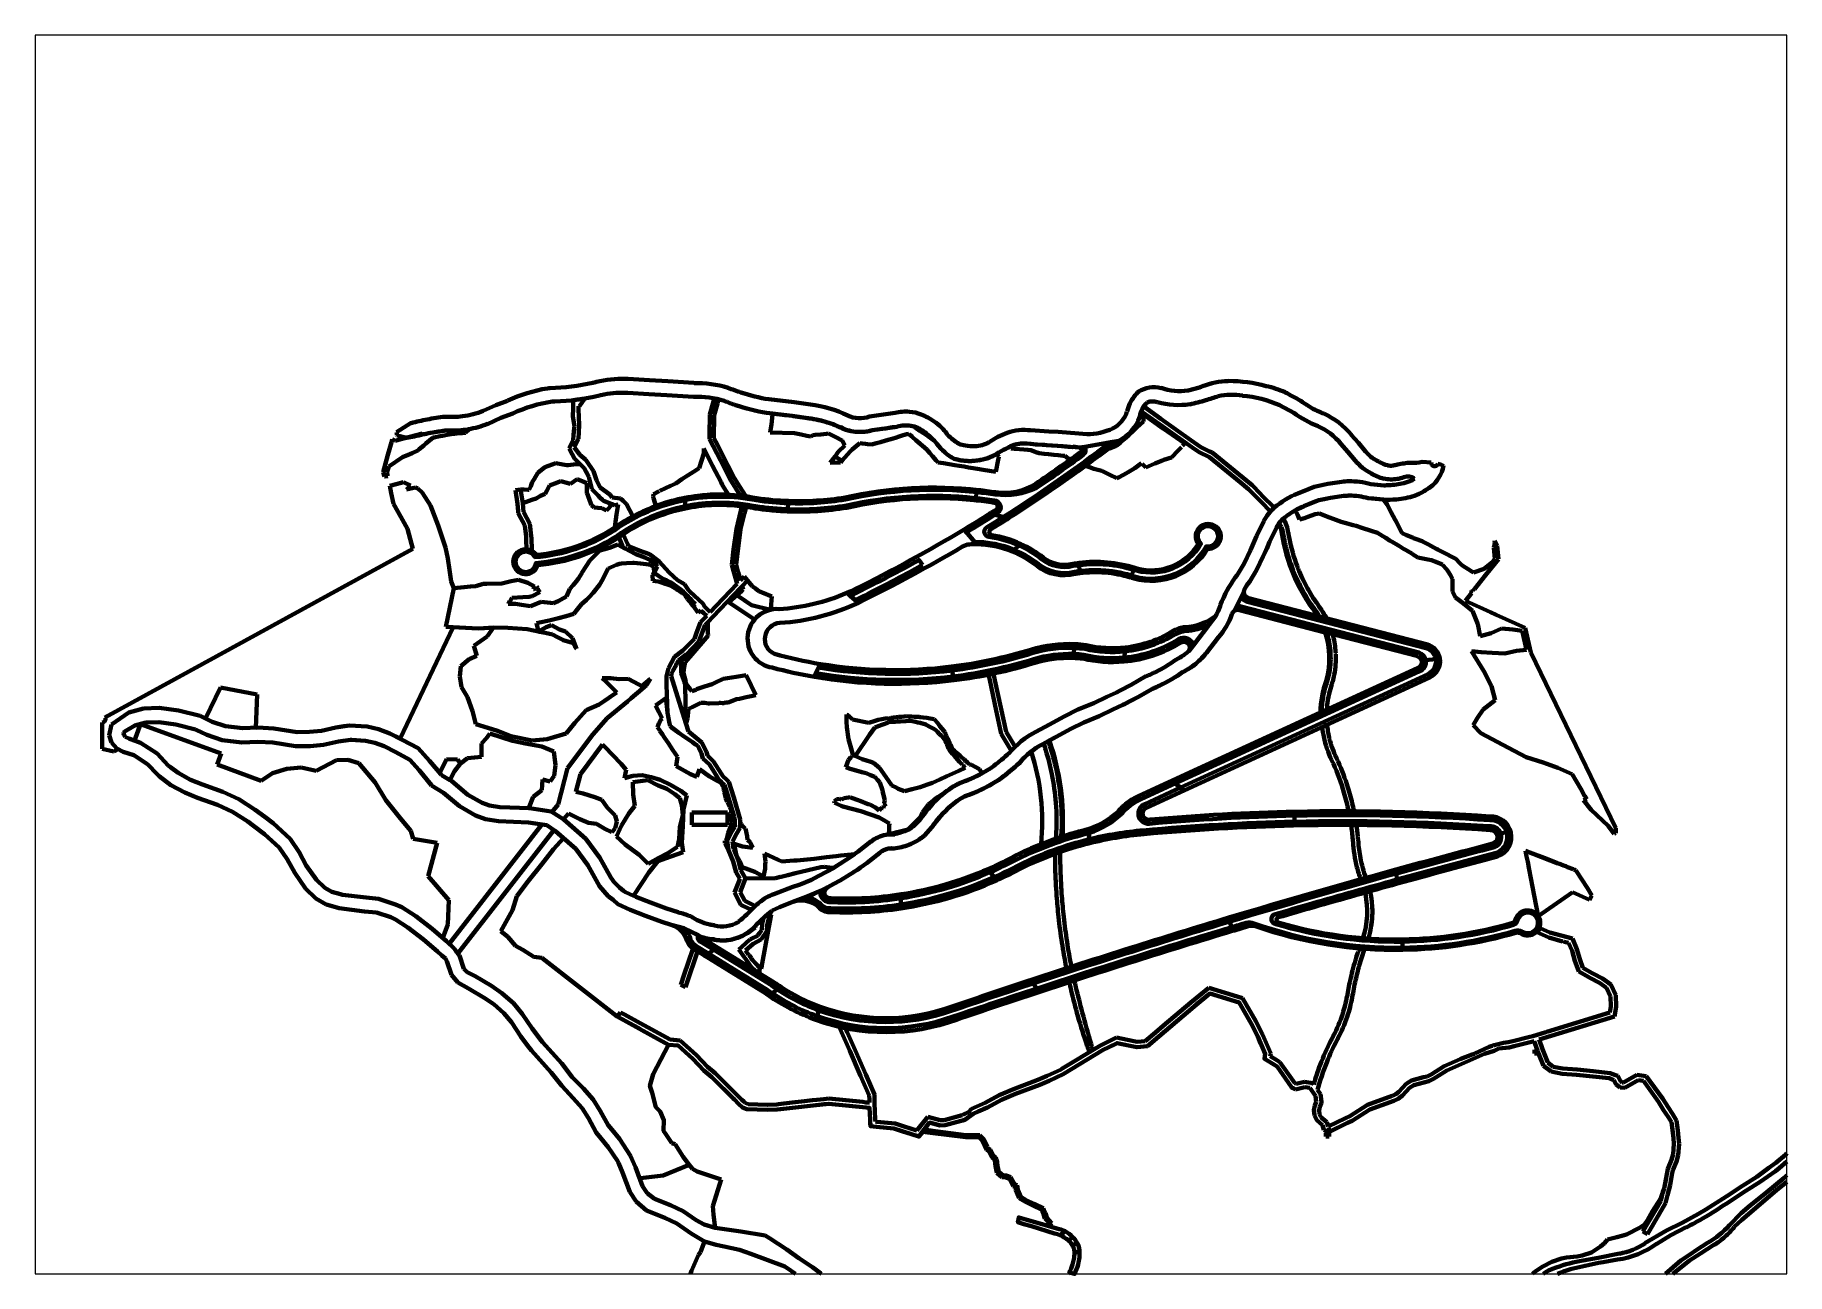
# Paper-space layout 'Exp zones' of a CAD drawing. Header units: inches, sheet in millimetres. Extents: x 0 to 403, y 0 to 285.
# The model-space entities are those that its viewports show. They can reach past a viewport. Long polylines and large blocks are cut down to what shows.
import ezdxf

# ---------------------------------------------------------------- set-up
doc = ezdxf.new("R2010")
doc.units = ezdxf.units.IN
doc.header["$MEASUREMENT"] = 0
doc.linetypes.add('A_CONTINUOUS_LINE', pattern=[0])
doc.layers.get('0').update_dxf_attribs({"linetype": 'A_CONTINUOUS_LINE', "lineweight": 18})
for name, color, linetype, lineweight in [('access road', 150, 'Continuous', 30), ('commercial', 11, 'A_CONTINUOUS_LINE', 18), ('conservation', 92, 'Continuous', 25), ('footpath line', 2, 'Continuous', 30), ('Hatch Green', 92, 'Continuous', 15), ('Hatch institutional', 131, 'Continuous', 15), ('secondary road', 40, 'Continuous', 30)]:
    doc.layers.add(name, color=color, linetype=linetype, lineweight=lineweight)

# ---------------------------------------------------------------- blocks, each defined once
blk = doc.blocks.new('commercial')
at = {"layer": 'commercial', "lineweight": 90}
for p, q in [((4775.1, 5302), (4771, 5293.5)), ((4778, 5298.4), (4778, 5298.4)), ((4771, 5293.5), (4767.3, 5285.2)), ((4767.3, 5285.2), (4763.4, 5277.2)), ((4763.4, 5277.2), (4759.4, 5270.5)), ((4758.7, 5261), (4798.8, 5250.6)), ((4803.1, 5241.2), (4753.5, 5254.1)), ((4741.5, 5238.4), (4734.5, 5229.4)), ((4703.3, 5208.6), (4694.8, 5203.7)), ((4707.7, 5210.5), (4707.7, 5210.5)), ((4803.8, 5213.6), (4803.8, 5213.6)), ((4680.4, 5196.5), (4672.5, 5192.7)), ((4686.1, 5199.2), (4680.4, 5196.5)), ((4687.4, 5199.9), (4686.1, 5199.2)), ((4694.8, 5203.7), (4687.4, 5199.9)), ((4687.4, 5199.9), (4687.4, 5199.9)), ((4663.5, 5189.1), (4656, 5185.4)), ((4672.5, 5192.7), (4663.5, 5189.1)), ((4729.7, 5162.4), (4800.3, 5194.8)), ((4647.6, 5180.8), (4643.6, 5178.6)), ((4656, 5185.4), (4647.6, 5180.8)), ((4633.1, 5172.3), (4633.1, 5172.3)), ((4695.4, 5146.6), (4729.7, 5162.4)), ((4575.9, 5128.6), (4572.2, 5124.7)), ((4572.2, 5124.7), (4571.5, 5123.9)), ((4572.2, 5124.7), (4572.2, 5124.7)), ((4519.1, 5095.7), (4515.6, 5093.9)), ((4522.6, 5097.7), (4519.1, 5095.7)), ((4530.7, 5102.7), (4522.6, 5097.7))]:
    blk.add_line(p, q, dxfattribs=at)
for centre, radius, start, end in [((4791.5, 5293.3), 18.6, 144.4934, 151.8283), ((4760, 5296), 18.2, 7.3952, 26.1069), ((4877.5, 5313.7), 100.6, 188.7675, 217.4038), ((4778.2, 5254.6), 24.6, 139.8315, 151.2806), ((4759.7, 5264.5), 3.58, 147.1968, 254.4275), ((4709.2, 5266), 42.5, 319.5019, 340.3713), ((4752.5, 5250.9), 3.38, 71.4635, 165.6511), ((6220.3, 6135.9), 1674.6, 211.8345, 211.9147), ((4758.1, 5226.3), 47.4, 344.5553, 18.3959), ((4704.1, 5252.5), 38.1, 296.0192, 322.7602), ((4672.3, 5285.3), 82.7, 295.2706, 305.8999), ((4672.3, 5285.3), 82.7, 292.0007, 295.2706), ((4860.9, 5193.2), 60.6, 160.3183, 178.46), ((4509.4, 5132), 142.1, 7.7427, 19.1603), ((4659, 5138.8), 42.3, 127.7319, 141.0181), ((4509.4, 5132), 130.1, 354.0998, 18.0475), ((4530.4, 5270.4), 142, 306.1498, 312.3699), ((4617.3, 5105.1), 47.1, 118.7144, 131.0202), ((4567.4, 5228.3), 86.3, 288.4169, 302.7557), ((4509.4, 5132), 142.1, 356.4068, 7.7427), ((4710.3, 5114.7), 35.3, 114.9242, 126.867), ((4627.2, 5094), 61.9, 131.167, 145.9873), ((4652.3, 5170.8), 45.5, 284.8295, 313.5016), ((4710.3, 5114.7), 35.3, 126.867, 139.0767), ((4714.3, 4928.4), 204.7, 104.246, 107.9579), ((4552.4, 5105.9), 10.4, 81.9999, 130.8954), ((4548.7, 5156.2), 40.3, 277.3211, 289.9001), ((4551, 5147), 30.9, 291.783, 311.5906), ((4714.3, 4928.4), 204.7, 111.6512, 116.1519), ((4434.7, 5247.9), 174.1, 303.4569, 309.5887), ((4526.1, 5292.2), 205.1, 285.3393, 298.5501), ((4516.9, 5090.7), 3.41, 113.4711, 277.433), ((4526.1, 5292.2), 205.1, 267.5556, 285.3393)]:
    blk.add_arc(centre, radius, start, end, dxfattribs=at)
blk = doc.blocks.new('conservation')
at = {"layer": 'conservation', "lineweight": 90}
for p, q in [((4306, 5356.6), (4308.4, 5358.8)), ((4308.4, 5358.8), (4308.4, 5358.8)), ((4482.7, 5360.4), (4482.3, 5356.8)), ((4482.9, 5361.4), (4482.7, 5360.4)), ((4483.5, 5367.2), (4482.9, 5361.4)), ((4482.9, 5361.4), (4482.9, 5361.4)), ((4483.6, 5367.7), (4483.5, 5367.2)), ((4484.9, 5367.6), (4483.6, 5367.7)), ((4486, 5367.5), (4484.9, 5367.6)), ((4484.9, 5367.6), (4484.9, 5367.6)), ((4486.5, 5367.4), (4486, 5367.5)), ((4486, 5367.5), (4486, 5367.5)), ((4490.6, 5366.9), (4486.5, 5367.4)), ((4486.5, 5367.4), (4486.5, 5367.4)), ((4490.6, 5366.9), (4486.5, 5367.4)), ((4491.2, 5366.8), (4490.6, 5366.9)), ((4490.6, 5366.9), (4490.6, 5366.9)), ((4490.6, 5366.9), (4490.6, 5366.9)), ((4495, 5366.4), (4491.2, 5366.8)), ((4491.2, 5366.8), (4491.2, 5366.8)), ((4495.1, 5366.4), (4495, 5366.4)), ((4495.5, 5366.3), (4495.1, 5366.4)), ((4495.1, 5366.4), (4495.1, 5366.4)), ((4499.6, 5365.7), (4495.5, 5366.3)), ((4495.5, 5366.3), (4495.5, 5366.3)), ((4499.9, 5365.7), (4499.6, 5365.7)), ((4499.6, 5365.7), (4499.6, 5365.7)), ((4503.6, 5365.1), (4499.9, 5365.7)), ((4499.9, 5365.7), (4499.9, 5365.7)), ((4503.9, 5365.1), (4503.6, 5365.1)), ((4503.6, 5365.1), (4503.6, 5365.1)), ((4504.1, 5365), (4503.9, 5365.1)), ((4503.9, 5365.1), (4503.9, 5365.1)), ((4506.7, 5364.7), (4506.7, 5364.7)), ((4507.2, 5364.6), (4507.2, 5364.6)), ((4510.1, 5364.1), (4510.1, 5364.1)), ((4510.5, 5364), (4510.5, 5364)), ((4512.8, 5363.4), (4512.8, 5363.4)), ((4513.4, 5363.3), (4513.4, 5363.3)), ((4516.8, 5362.2), (4516.8, 5362.2)), ((4517.2, 5362.1), (4517.2, 5362.1)), ((4520, 5361), (4520, 5361)), ((4520.3, 5360.9), (4520.3, 5360.9)), ((4523, 5360), (4522.9, 5359.7)), ((4522.9, 5359.7), (4522.9, 5359.7)), ((4522.9, 5359.7), (4522.9, 5359.7)), ((4525.5, 5358.6), (4523, 5360)), ((4525.5, 5358.6), (4525.5, 5358.6)), ((4525.5, 5358.6), (4525.5, 5358.6)), ((4544.1, 5358.5), (4541.5, 5358.2)), ((4544.4, 5358.6), (4544.1, 5358.5)), ((4544.1, 5358.5), (4544.1, 5358.5)), ((4546.8, 5358.9), (4544.4, 5358.6)), ((4544.4, 5358.6), (4544.4, 5358.6)), ((4546.8, 5358.9), (4546.8, 5358.9)), ((4547.1, 5358.9), (4546.8, 5358.9)), ((4548.9, 5359.2), (4547.1, 5358.9)), ((4547.1, 5358.9), (4547.1, 5358.9)), ((4548.9, 5359.2), (4548.9, 5359.2)), ((4549.1, 5359.2), (4548.9, 5359.2)), ((4551.8, 5359.6), (4549.1, 5359.2)), ((4549.1, 5359.2), (4549.1, 5359.2)), ((4552.9, 5359.8), (4551.8, 5359.6)), ((4551.8, 5359.6), (4551.8, 5359.6)), ((4551.8, 5359.6), (4551.8, 5359.6)), ((4551.8, 5359.6), (4551.8, 5359.6)), ((4555.6, 5360.1), (4552.9, 5359.8)), ((4564.3, 5360.5), (4564.3, 5360.5)), ((4565.9, 5359.8), (4565.3, 5360.3)), ((4568.8, 5357.8), (4565.9, 5359.8)), ((4565.9, 5359.8), (4565.9, 5359.8)), ((4565.9, 5359.8), (4565.9, 5359.8)), ((4694.3, 5359.7), (4692.1, 5357.6)), ((4696.2, 5361.4), (4694.3, 5359.7)), ((4698.1, 5363.2), (4696.2, 5361.4)), ((4698.5, 5367), (4697.8, 5367.5)), ((4697.8, 5367.5), (4698.1, 5363.2)), ((4709.5, 5359.2), (4698.5, 5367)), ((4721.9, 5350.4), (4709.5, 5359.2)), ((4263.2, 5351.2), (4262.1, 5347.2)), ((4263.4, 5351.9), (4263.2, 5351.2)), ((4263.6, 5353), (4263.4, 5351.9)), ((4263.4, 5351.9), (4263.4, 5351.9)), ((4265.4, 5352), (4263.6, 5353)), ((4269.4, 5353.1), (4265.4, 5352)), ((4265.4, 5352), (4265.4, 5352)), ((4265.4, 5352), (4265.4, 5352)), ((4281.1, 5356.2), (4269.4, 5353.1)), ((4269.4, 5353.1), (4269.4, 5353.1)), ((4269.4, 5353.1), (4269.4, 5353.1)), ((4274.3, 5354.1), (4274.3, 5354.1)), ((4279.3, 5347.1), (4281.9, 5349.3)), ((4281, 5355.6), (4281.1, 5356.2)), ((4281.1, 5356.2), (4281.1, 5356.2)), ((4281.2, 5355.6), (4281.2, 5355.6)), ((4281.9, 5349.3), (4283.2, 5350.4)), ((4283.2, 5350.4), (4286.4, 5353.2)), ((4286.4, 5353.2), (4287.2, 5353.8)), ((4286.4, 5353.2), (4286.4, 5353.2)), ((4287.2, 5353.8), (4287.7, 5353.9)), ((4287.5, 5356.9), (4287.5, 5356.9)), ((4287.7, 5353.9), (4291.5, 5354.7)), ((4291.5, 5354.7), (4292.8, 5354.9)), ((4292, 5357.6), (4292, 5357.6)), ((4292.3, 5357.6), (4292.3, 5357.6)), ((4292.8, 5354.9), (4296.4, 5355.6)), ((4296.4, 5355.6), (4296.7, 5355.7)), ((4296.7, 5355.7), (4297.7, 5355.8)), ((4296.8, 5357.9), (4296.8, 5357.9)), ((4297.3, 5357.9), (4297.3, 5357.9)), ((4297.7, 5355.8), (4299.6, 5356.1)), ((4299.6, 5356.1), (4302.4, 5356.5)), ((4299.6, 5356.1), (4299.6, 5356.1)), ((4302.4, 5356.5), (4303.4, 5356.5)), ((4303.4, 5356.5), (4304.2, 5356.5)), ((4303.5, 5358.1), (4303.5, 5358.1)), ((4303.9, 5358.1), (4303.9, 5358.1)), ((4304.2, 5356.5), (4306, 5356.6)), ((4482.3, 5356.8), (4496.3, 5356.5)), ((4496.3, 5356.5), (4500.1, 5355.6)), ((4500.1, 5355.6), (4503.5, 5354.9)), ((4503.5, 5354.9), (4505.8, 5354.4)), ((4505.8, 5354.4), (4507.1, 5355.3)), ((4507.1, 5355.3), (4508.2, 5355.4)), ((4508.2, 5355.4), (4511.5, 5355.7)), ((4511.5, 5355.7), (4514.7, 5356.1)), ((4514.7, 5356.1), (4515.9, 5356.2)), ((4515.9, 5356.2), (4517, 5355.6)), ((4517, 5355.6), (4519.8, 5354.2)), ((4519.8, 5354.2), (4521.7, 5353.3)), ((4519.8, 5354.2), (4523.8, 5352.2)), ((4525.4, 5349.2), (4521.6, 5345.6)), ((4521.7, 5353.3), (4521.8, 5353.3)), ((4523.8, 5352.2), (4525.4, 5349.2)), ((4523.8, 5352.2), (4523.8, 5352.2)), ((4529.7, 5347), (4533.1, 5349.9)), ((4533.1, 5349.9), (4534, 5350.7)), ((4534, 5350.7), (4535.4, 5350.5)), ((4537.5, 5357.3), (4535, 5357.1)), ((4535.4, 5350.5), (4537.4, 5350.2)), ((4537.4, 5350.2), (4538.5, 5350.1)), ((4538.5, 5350.1), (4540.8, 5349.8)), ((4539.2, 5357.6), (4539.2, 5357.6)), ((4539.6, 5357.7), (4539.6, 5357.7)), ((4540.8, 5349.8), (4543.7, 5350.6)), ((4541.2, 5358.1), (4541.2, 5358.1)), ((4541.5, 5358.2), (4541.4, 5358.2)), ((4541.5, 5358.2), (4541.5, 5358.2)), ((4543.7, 5350.6), (4546.1, 5351.3)), ((4546.1, 5351.3), (4549, 5352.2)), ((4549, 5352.2), (4551.3, 5352.8)), ((4551.3, 5352.8), (4551.9, 5353)), ((4551.9, 5353), (4554.6, 5353.8)), ((4554.6, 5353.8), (4556.8, 5354.5)), ((4556.8, 5354.5), (4559.2, 5355.2)), ((4559.2, 5355.2), (4561.3, 5355.8)), ((4561.3, 5355.8), (4562.3, 5356.1)), ((4561.3, 5355.8), (4561.3, 5355.8)), ((4562.3, 5356.1), (4563, 5355.5)), ((4563, 5355.5), (4564.5, 5354.2)), ((4564.5, 5354.2), (4564.6, 5354.1)), ((4564.6, 5354.1), (4566.5, 5352.4)), ((4566.5, 5352.4), (4568.8, 5350.4)), ((4566.5, 5352.4), (4572.8, 5346.9)), ((4570.9, 5356.4), (4568.8, 5357.8)), ((4568.8, 5357.8), (4568.8, 5357.8)), ((4568.8, 5357.8), (4568.8, 5357.8)), ((4568.8, 5350.4), (4568.9, 5350.4)), ((4573.5, 5354.6), (4570.9, 5356.4)), ((4570.9, 5356.4), (4570.9, 5356.4)), ((4570.9, 5356.4), (4570.9, 5356.4)), ((4575.6, 5353.1), (4573.5, 5354.6)), ((4573.5, 5354.6), (4573.5, 5354.6)), ((4573.5, 5354.6), (4573.5, 5354.6)), ((4577.2, 5352), (4575.6, 5353.1)), ((4575.6, 5353.1), (4575.6, 5353.1)), ((4575.6, 5353.1), (4575.6, 5353.1)), ((4578, 5351), (4578, 5351)), ((4578.1, 5350.9), (4578.1, 5350.9)), ((4578.5, 5350.4), (4578.5, 5350.4)), ((4620.9, 5348.6), (4621.5, 5347.6)), ((4621.8, 5349), (4621.8, 5349)), ((4622.8, 5349.4), (4622.8, 5349.4)), ((4624, 5349.8), (4624, 5349.8)), ((4625.3, 5350.1), (4625.3, 5350.1)), ((4627, 5350.4), (4627, 5350.4)), ((4627.6, 5350.4), (4627.6, 5350.4)), ((4630.2, 5350.4), (4630.2, 5350.4)), ((4630.6, 5350.4), (4630.5, 5350.4)), ((4630.6, 5350.4), (4630.6, 5350.4)), ((4632.8, 5350.2), (4630.6, 5350.4)), ((4632.8, 5350.2), (4632.8, 5350.2)), ((4633, 5350.2), (4632.8, 5350.2)), ((4633, 5350.2), (4633, 5350.2)), ((4635.6, 5349.9), (4633, 5350.2)), ((4635.6, 5349.9), (4635.6, 5349.9)), ((4635.6, 5349.9), (4635.6, 5349.9)), ((4635.6, 5349.9), (4635.6, 5349.9)), ((4635.9, 5349.9), (4635.6, 5349.9)), ((4636.5, 5349.9), (4635.9, 5349.9)), ((4640.9, 5349.6), (4636.5, 5349.9)), ((4642, 5349.5), (4640.9, 5349.6)), ((4640.9, 5349.6), (4640.9, 5349.6)), ((4642, 5349.5), (4642, 5349.5)), ((4642.4, 5349.5), (4642, 5349.5)), ((4642.4, 5349.5), (4642.4, 5349.5)), ((4644.9, 5349.3), (4642.4, 5349.5)), ((4644.9, 5349.3), (4644.9, 5349.3)), ((4645.5, 5349.3), (4644.9, 5349.3)), ((4645.5, 5349.3), (4645.5, 5349.3)), ((4648.1, 5349.1), (4645.5, 5349.3)), ((4648.1, 5349.1), (4648.1, 5349.1)), ((4648.2, 5349.1), (4648.1, 5349.1)), ((4648.6, 5349.1), (4648.2, 5349.1)), ((4648.6, 5349.1), (4648.6, 5349.1)), ((4650.9, 5348.9), (4648.6, 5349.1)), ((4650.9, 5348.9), (4650.9, 5348.9)), ((4651.4, 5348.9), (4650.9, 5348.9)), ((4651.4, 5348.9), (4651.4, 5348.9)), ((4652.5, 5348.8), (4651.4, 5348.9)), ((4654, 5348.7), (4652.5, 5348.8)), ((4654, 5348.7), (4654, 5348.7)), ((4654.3, 5348.6), (4654, 5348.7)), ((4654.3, 5348.6), (4654.3, 5348.6)), ((4657, 5348.4), (4654.3, 5348.6)), ((4657, 5348.4), (4657, 5348.4)), ((4657.2, 5348.4), (4657, 5348.4)), ((4661.1, 5348.1), (4657.2, 5348.8)), ((4657.2, 5348.8), (4657.2, 5347.7)), ((4657.2, 5347.7), (4657.2, 5348.4)), ((4657.2, 5348.4), (4657.2, 5348.4)), ((4682.2, 5349), (4679.9, 5348.2)), ((4684.5, 5350.9), (4682.2, 5349)), ((4686.8, 5352.9), (4684.5, 5350.9)), ((4689.5, 5355.3), (4686.8, 5352.9)), ((4692.1, 5357.6), (4689.5, 5355.3)), ((4720.6, 5349), (4721.9, 5350.4)), ((4261.2, 5343.8), (4258.4, 5333.8)), ((4262.1, 5347.2), (4261.2, 5343.8)), ((4261.8, 5337.2), (4269.7, 5342.5)), ((4269.7, 5342.5), (4273.8, 5344.3)), ((4269.7, 5342.5), (4269.7, 5342.5)), ((4273.8, 5344.3), (4275.2, 5344.9)), ((4275.2, 5344.9), (4278.5, 5346.4)), ((4278.5, 5346.4), (4279.3, 5347.1)), ((4358.2, 5339), (4352, 5336.7)), ((4362.3, 5338.3), (4358.2, 5339)), ((4364.7, 5337.9), (4362.3, 5338.3)), ((4372.3, 5338.4), (4368.5, 5338.2)), ((4373.5, 5337.3), (4372.3, 5338.4)), ((4443.8, 5344.7), (4441.1, 5336.1)), ((4443.8, 5347.5), (4443.8, 5344.7)), ((4448.9, 5337.6), (4443.8, 5347.5)), ((4443.8, 5347.5), (4443.8, 5347.5)), ((4519.7, 5343), (4516.9, 5339.2)), ((4516.9, 5339.2), (4522.8, 5339.4)), ((4521.6, 5345.6), (4519.7, 5343)), ((4522.5, 5341.1), (4519.7, 5343)), ((4519.7, 5343), (4519.7, 5343)), ((4519.7, 5343), (4522.5, 5341.1)), ((4523.9, 5340.6), (4522.5, 5341.1)), ((4522.5, 5341.1), (4523.9, 5340.6)), ((4522.8, 5339.4), (4523.9, 5340.6)), ((4523.9, 5340.6), (4528.4, 5345.8)), ((4523.9, 5340.6), (4523.9, 5340.6)), ((4528.4, 5345.8), (4529.7, 5347)), ((4528.4, 5345.8), (4528.4, 5345.8)), ((4572.8, 5346.9), (4574.6, 5344.9)), ((4574.6, 5344.9), (4576.1, 5343.2)), ((4576.1, 5343.2), (4578.2, 5340.7)), ((4578.2, 5340.7), (4579.3, 5339.5)), ((4579.3, 5339.5), (4582.5, 5339)), ((4580.2, 5348.3), (4580.2, 5348.3)), ((4580.2, 5348.3), (4580.2, 5348.3)), ((4582.4, 5346), (4582.4, 5346)), ((4582.4, 5346), (4582.4, 5346)), ((4582.5, 5339), (4585.7, 5338.4)), ((4582.5, 5339), (4582.5, 5339)), ((4584.4, 5344.3), (4584.4, 5344.3)), ((4584.4, 5344.3), (4584.4, 5344.3)), ((4585.7, 5338.4), (4588.9, 5337.9)), ((4585.7, 5338.4), (4585.7, 5338.4)), ((4588.2, 5341.7), (4588.3, 5341.8)), ((4588.5, 5341.7), (4588.2, 5341.7)), ((4588.2, 5341.7), (4588.2, 5341.7)), ((4588.7, 5341.6), (4588.7, 5341.6)), ((4590.8, 5341), (4590.8, 5341)), ((4591.1, 5340.9), (4591.1, 5340.9)), ((4593.2, 5340.6), (4593.2, 5340.6)), ((4593.8, 5340.5), (4593.8, 5340.5)), ((4595.9, 5340.3), (4595.9, 5340.3)), ((4596.4, 5340.3), (4596.4, 5340.3)), ((4598.6, 5340.3), (4598.6, 5340.3)), ((4599, 5340.3), (4599, 5340.3)), ((4601.4, 5340.5), (4601.4, 5340.5)), ((4601.5, 5340.5), (4601.5, 5340.5)), ((4602.9, 5340.7), (4603.5, 5340.8)), ((4610, 5342.7), (4610, 5342.7)), ((4610.5, 5342.9), (4610.5, 5342.9)), ((4612, 5343.7), (4612, 5343.7)), ((4612.1, 5343.8), (4612.1, 5343.8)), ((4612.6, 5334.1), (4614.1, 5341)), ((4613.5, 5344.1), (4612.9, 5344.2)), ((4614.4, 5342.7), (4613.5, 5344.1)), ((4613.5, 5344.1), (4613.5, 5344.1)), ((4614.1, 5341), (4614.4, 5342.7)), ((4621.5, 5347.6), (4623.5, 5347.4)), ((4623.5, 5347.4), (4626.3, 5347.2)), ((4626.3, 5347.2), (4628.8, 5346.9)), ((4628.8, 5346.9), (4631.2, 5346.7)), ((4631.2, 5346.7), (4632.9, 5346.6)), ((4632.9, 5346.6), (4633.6, 5346.3)), ((4633.6, 5346.3), (4635.9, 5345.5)), ((4635.9, 5345.5), (4637.7, 5344.8)), ((4637.7, 5344.8), (4637.8, 5344.8)), ((4637.8, 5344.8), (4640.6, 5344.5)), ((4640.6, 5344.5), (4643.2, 5344.2)), ((4643.2, 5344.2), (4646.3, 5343.9)), ((4646.3, 5343.9), (4648.7, 5343.7)), ((4648.7, 5343.7), (4651.7, 5343.4)), ((4651.7, 5343.4), (4652.6, 5343.4)), ((4652.6, 5343.4), (4655.5, 5341)), ((4657.2, 5347.7), (4657.2, 5347.7)), ((4657.2, 5347.7), (4657.2, 5347.7)), ((4661.1, 5348.1), (4661.1, 5348.1)), ((4661.1, 5348.1), (4661.1, 5348.1)), ((4661.3, 5348.1), (4661.1, 5348.1)), ((4661.3, 5348.1), (4661.3, 5348.1)), ((4678.4, 5347.6), (4678.2, 5347.7)), ((4679.9, 5348.2), (4678.4, 5347.6)), ((4693, 5336.2), (4697, 5339)), ((4697.3, 5338.7), (4699.5, 5336.6)), ((4699.5, 5336.6), (4704.7, 5338.8)), ((4704.7, 5338.8), (4709, 5340.6)), ((4709, 5340.6), (4709.8, 5341)), ((4709.8, 5341), (4714.3, 5342.4)), ((4714.3, 5342.4), (4718.2, 5346.4)), ((4718.2, 5346.4), (4720, 5348.3)), ((4258.4, 5333.8), (4259.2, 5331.3)), ((4259.2, 5331.3), (4259.5, 5331.3)), ((4259.5, 5331.3), (4261.2, 5331.5)), ((4260.5, 5333.7), (4261.8, 5337.2)), ((4261.2, 5331.5), (4260.5, 5333.7)), ((4345.7, 5329.8), (4344.6, 5328)), ((4347.8, 5333.4), (4345.7, 5329.8)), ((4352, 5336.7), (4347.8, 5333.4)), ((4357.8, 5327.4), (4361.1, 5328.7)), ((4361.1, 5328.7), (4363.9, 5327.9)), ((4365.5, 5338), (4364.7, 5337.9)), ((4368.5, 5338.2), (4365.5, 5338)), ((4366.7, 5327.1), (4370.7, 5329.9)), ((4368.5, 5338.2), (4368.5, 5338.2)), ((4368.5, 5338.2), (4368.5, 5338.2)), ((4370.7, 5329.9), (4373.5, 5328.7)), ((4374.7, 5336.2), (4373.5, 5337.3)), ((4373.5, 5328.7), (4376.3, 5327.5)), ((4375.8, 5334.1), (4374.7, 5336.2)), ((4377.4, 5331.2), (4375.8, 5334.1)), ((4377.6, 5330.3), (4377.4, 5331.2)), ((4378.2, 5327.6), (4377.6, 5330.3)), ((4431.2, 5329.8), (4427.7, 5327.4)), ((4434.8, 5332.1), (4431.2, 5329.8)), ((4437.9, 5334.1), (4434.8, 5332.1)), ((4441.1, 5336.1), (4437.9, 5334.1)), ((4453.8, 5328), (4448.9, 5337.6)), ((4588.9, 5337.9), (4589, 5337.9)), ((4589, 5337.9), (4591.4, 5337.5)), ((4591.4, 5337.5), (4594.3, 5337.1)), ((4591.4, 5337.5), (4591.4, 5337.5)), ((4594.3, 5337.1), (4596.9, 5336.6)), ((4594.3, 5337.1), (4594.3, 5337.1)), ((4596.9, 5336.6), (4599.5, 5336.2)), ((4596.9, 5336.6), (4596.9, 5336.6)), ((4599.5, 5336.2), (4599.6, 5336.2)), ((4599.6, 5336.2), (4601.9, 5335.8)), ((4601.9, 5335.8), (4602, 5335.8)), ((4602, 5335.8), (4605.3, 5335.3)), ((4605.3, 5335.3), (4612.6, 5334.1)), ((4605.3, 5335.3), (4605.3, 5335.3)), ((4612.6, 5334.1), (4612.6, 5334.1)), ((4612.6, 5334.1), (4612.6, 5334.1)), ((4664.5, 5337.6), (4666.9, 5336.7)), ((4666.9, 5336.7), (4669.4, 5335.7)), ((4669.4, 5335.7), (4671.7, 5335.2)), ((4671.7, 5335.2), (4673.9, 5334.7)), ((4673.9, 5334.7), (4676.3, 5333.5)), ((4676.3, 5333.5), (4678.6, 5332.3)), ((4678.6, 5332.3), (4682.7, 5330.4)), ((4682.7, 5330.4), (4683.7, 5330.7)), ((4683.7, 5330.7), (4686.5, 5332.3)), ((4686.5, 5332.3), (4689.3, 5333.9)), ((4689.3, 5333.9), (4693, 5336.2)), ((4266, 5326.9), (4262.3, 5325.9)), ((4262.3, 5325.9), (4263.1, 5321.8)), ((4263.1, 5321.8), (4264.4, 5315.5)), ((4270.2, 5328), (4266, 5326.9)), ((4274.3, 5326.2), (4270.2, 5328)), ((4270.2, 5328), (4270.2, 5328)), ((4272, 5323.8), (4273.7, 5325.6)), ((4273.6, 5324.2), (4272, 5323.8)), ((4272, 5323.8), (4272, 5323.8)), ((4277.1, 5325), (4273.6, 5324.2)), ((4273.6, 5324.2), (4273.6, 5324.2)), ((4273.7, 5325.6), (4274.3, 5326.2)), ((4273.7, 5325.6), (4273.7, 5325.6)), ((4277.2, 5324.9), (4277.1, 5325)), ((4278.4, 5324.4), (4277.2, 5324.9)), ((4281, 5322.1), (4278.4, 5324.4)), ((4282.7, 5319.4), (4281, 5322.1)), ((4281, 5322.1), (4281, 5322.1)), ((4282.7, 5319.4), (4282.7, 5319.4)), ((4285.9, 5314.6), (4282.7, 5319.4)), ((4339.8, 5323.9), (4337.9, 5324)), ((4337.9, 5324), (4337.9, 5323.9)), ((4337.9, 5323.9), (4338.2, 5322)), ((4337.9, 5323.9), (4337.9, 5323.9)), ((4338.3, 5321.8), (4339.2, 5316)), ((4342.1, 5323.7), (4339.8, 5323.9)), ((4342.9, 5323.7), (4342.1, 5323.7)), ((4343.8, 5325.8), (4342.9, 5323.7)), ((4344.6, 5328), (4343.8, 5325.8)), ((4344.5, 5317.9), (4346.9, 5318.7)), ((4346.9, 5318.7), (4349.5, 5320.1)), ((4349.5, 5320.1), (4352.2, 5321.4)), ((4352.2, 5321.4), (4353.1, 5323.1)), ((4353.1, 5323.1), (4354.6, 5326.1)), ((4354.6, 5326.1), (4357.8, 5327.4)), ((4363.9, 5327.9), (4366.7, 5327.1)), ((4376.3, 5322.9), (4376.2, 5322)), ((4376.2, 5322), (4376.8, 5320.5)), ((4376.3, 5327.5), (4376.3, 5325.7)), ((4376.3, 5325.7), (4376.3, 5322.9)), ((4376.8, 5320.5), (4378, 5317.3)), ((4378.7, 5325.6), (4378.2, 5327.6)), ((4379.1, 5324.1), (4378.7, 5325.6)), ((4380.9, 5322.2), (4379.1, 5324.1)), ((4382.7, 5320.4), (4380.9, 5322.2)), ((4383.8, 5319.3), (4382.7, 5320.4)), ((4385.2, 5317.9), (4383.8, 5319.3)), ((4414.7, 5321.1), (4414.5, 5319.6)), ((4414.5, 5319.6), (4414.7, 5318.8)), ((4418.1, 5322.9), (4414.7, 5321.1)), ((4414.7, 5318.8), (4416.1, 5314.3)), ((4421.6, 5324.6), (4418.4, 5323)), ((4424.6, 5326), (4421.6, 5324.6)), ((4427.7, 5327.4), (4424.6, 5326)), ((4454.5, 5326.6), (4453.8, 5328)), ((4458.1, 5320.8), (4454.5, 5326.6)), ((4802.8, 5318.3), (4799.4, 5317.6)), ((4806.2, 5319), (4802.8, 5318.3)), ((4802.8, 5318.3), (4802.8, 5318.3)), ((4802.8, 5318.3), (4802.8, 5318.3)), ((4810, 5319.6), (4806.2, 5319)), ((4813.8, 5320.2), (4810, 5319.6)), ((4810, 5319.6), (4810, 5319.6)), ((4810, 5319.6), (4810, 5319.6)), ((4816.7, 5320.3), (4816.7, 5320.3)), ((4816.7, 5320.3), (4816.7, 5320.3)), ((4822.8, 5320), (4822.8, 5320)), ((4822.8, 5320), (4822.8, 5320)), ((4828, 5318.9), (4828, 5318.9)), ((4828, 5318.9), (4828, 5318.9)), ((4831.1, 5318.6), (4828, 5318.9)), ((4836.4, 5318), (4831.1, 5318.6)), ((4831.1, 5318.6), (4831.1, 5318.6)), ((4264.4, 5315.5), (4268.6, 5308.1)), ((4268.6, 5308.1), (4272.5, 5301.1)), ((4290.3, 5303), (4285.9, 5314.6)), ((4285.9, 5314.6), (4285.9, 5314.6)), ((4339.2, 5316), (4344.5, 5317.9)), ((4378, 5317.3), (4379, 5314.7)), ((4379, 5314.7), (4380.2, 5313.7)), ((4380.2, 5313.7), (4380.4, 5313.5)), ((4380.4, 5313.5), (4382.6, 5313.3)), ((4382.6, 5313.3), (4384.8, 5313)), ((4384.8, 5313), (4387.6, 5311.6)), ((4385.8, 5317.2), (4385.2, 5317.9)), ((4386.7, 5316.9), (4385.8, 5317.2)), ((4386.6, 5316.8), (4386.7, 5316.9)), ((4386.7, 5316.8), (4386.6, 5316.8)), ((4387.3, 5316.7), (4386.7, 5316.8)), ((4389, 5316), (4387.3, 5316.7)), ((4387.6, 5311.6), (4391, 5315.3)), ((4391, 5315.3), (4389, 5316)), ((4391, 5315.3), (4391, 5315.3)), ((4787.2, 5312.5), (4787.2, 5312.5)), ((4795.1, 5315.9), (4790.7, 5314.1)), ((4790.7, 5314.1), (4790.7, 5314.1)), ((4790.7, 5314.1), (4790.7, 5314.1)), ((4790.7, 5314.1), (4790.7, 5314.1)), ((4791.1, 5307.3), (4793, 5308)), ((4793, 5308), (4795.2, 5308.8)), ((4799.4, 5317.6), (4795.1, 5315.9)), ((4795.1, 5315.9), (4795.1, 5315.9)), ((4795.1, 5315.9), (4795.1, 5315.9)), ((4795.1, 5315.9), (4795.1, 5315.9)), ((4795.2, 5308.8), (4797.3, 5309.6)), ((4797.3, 5309.6), (4799.9, 5309.9)), ((4799.9, 5309.9), (4804.1, 5308.3)), ((4804.1, 5308.3), (4809.3, 5306.3)), ((4838.9, 5315.2), (4836.9, 5318)), ((4836.9, 5318), (4836.9, 5318)), ((4839.5, 5314), (4838.9, 5315.2)), ((4841.3, 5310.6), (4839.5, 5314)), ((4839.5, 5314), (4839.5, 5314)), ((4843.5, 5306.3), (4841.3, 5310.6)), ((4272.5, 5301.1), (4275.6, 5289.6)), ((4290.3, 5303), (4290.3, 5303)), ((4294.4, 5290.3), (4290.3, 5303)), ((4290.3, 5303), (4290.3, 5303)), ((4788.3, 5306.5), (4791.1, 5307.3)), ((4809.3, 5306.3), (4812.4, 5305.1)), ((4812.4, 5305.1), (4814.4, 5304.6)), ((4814.4, 5304.6), (4819.3, 5303.3)), ((4819.3, 5303.3), (4821.1, 5302.8)), ((4821.1, 5302.8), (4824.4, 5301.7)), ((4824.4, 5301.7), (4829.7, 5299.9)), ((4829.7, 5299.9), (4833.3, 5298.7)), ((4833.3, 5298.7), (4836.4, 5296.8)), ((4844.1, 5305.3), (4843.5, 5306.3)), ((4846.7, 5300.3), (4844.1, 5305.3)), ((4844.1, 5305.3), (4844.1, 5305.3)), ((4847.3, 5299.1), (4846.7, 5300.3)), ((4846.7, 5300.3), (4846.7, 5300.3)), ((4847.6, 5298.7), (4847.3, 5299.1)), ((4847.7, 5298.6), (4847.6, 5298.7)), ((4847.7, 5298.6), (4847.7, 5298.6)), ((4850.1, 5297.5), (4847.7, 5298.6)), ((4275.6, 5289.6), (4097.6, 5192)), ((4294.4, 5290.3), (4294.4, 5290.3)), ((4295.8, 5284), (4294.4, 5290.3)), ((4383, 5287.7), (4379.9, 5284.7)), ((4383.8, 5288.5), (4383, 5287.7)), ((4383, 5287.7), (4383, 5287.7)), ((4386.6, 5289.3), (4383.8, 5288.5)), ((4389.4, 5290.1), (4386.6, 5289.3)), ((4386.6, 5289.3), (4386.6, 5289.3)), ((4391.8, 5291), (4389.4, 5290.1)), ((4394.1, 5292), (4391.8, 5291)), ((4396, 5290.9), (4394.1, 5292)), ((4394.1, 5292), (4394.1, 5292)), ((4398.3, 5289.7), (4396, 5290.9)), ((4398.3, 5289.7), (4398.3, 5289.7)), ((4398.3, 5289.7), (4398.3, 5289.7)), ((4402.5, 5287.5), (4398.3, 5289.7)), ((4836.4, 5296.8), (4838.1, 5295.8)), ((4838.1, 5295.8), (4840.4, 5294.4)), ((4840.4, 5294.4), (4841.8, 5293.6)), ((4841.8, 5293.6), (4845.2, 5291.6)), ((4845.2, 5291.6), (4846, 5291)), ((4846, 5291), (4848.4, 5289.6)), ((4848.4, 5289.6), (4848.8, 5289.4)), ((4848.8, 5289.4), (4849.5, 5289)), ((4849.5, 5289), (4850.9, 5288.2)), ((4850.1, 5297.5), (4850.1, 5297.5)), ((4850.7, 5297.2), (4850.1, 5297.5)), ((4850.7, 5297.2), (4850.7, 5297.2)), ((4854, 5295.8), (4850.7, 5297.2)), ((4850.7, 5297.2), (4850.7, 5297.2)), ((4850.9, 5288.2), (4853.2, 5286.8)), ((4854.1, 5295.7), (4854, 5295.8)), ((4854.1, 5295.7), (4854.1, 5295.7)), ((4854.1, 5295.7), (4854.1, 5295.7)), ((4854.2, 5295.7), (4854.1, 5295.7)), ((4855.4, 5295.3), (4854.2, 5295.7)), ((4855.4, 5295.3), (4855.4, 5295.3)), ((4859.1, 5294), (4855.4, 5295.3)), ((4859.2, 5294), (4859.1, 5294)), ((4859.2, 5294), (4859.2, 5294)), ((4860.1, 5293.4), (4859.2, 5294)), ((4860.1, 5293.4), (4860.1, 5293.4)), ((4862.8, 5292), (4860.1, 5293.4)), ((4862.8, 5292), (4862.8, 5292)), ((4864.3, 5291.2), (4862.8, 5292)), ((4864.3, 5291.2), (4864.3, 5291.2)), ((4867.7, 5289.4), (4864.3, 5291.2)), ((4867.7, 5289.4), (4867.7, 5289.4)), ((4868.3, 5289.1), (4867.7, 5289.4)), ((4868.8, 5288.8), (4868.3, 5289.1)), ((4868.8, 5288.8), (4868.8, 5288.8)), ((4871.5, 5287.4), (4868.8, 5288.8)), ((4901.3, 5292.3), (4900.6, 5290.3)), ((4900.6, 5290.3), (4901.3, 5284)), ((4901.3, 5294.2), (4901.1, 5293.1)), ((4901.1, 5293.1), (4901.3, 5292.3)), ((4902.5, 5291.3), (4901.3, 5294.2)), ((4903.4, 5283.5), (4902.5, 5291.3)), ((4296.8, 5277.3), (4295.8, 5284)), ((4295.8, 5284), (4295.8, 5284)), ((4375.8, 5279.4), (4373.4, 5275.6)), ((4377.9, 5282.7), (4375.8, 5279.4)), ((4375.8, 5279.4), (4375.8, 5279.4)), ((4379.9, 5284.7), (4377.9, 5282.7)), ((4379.9, 5284.7), (4379.9, 5284.7)), ((4379.9, 5284.7), (4379.9, 5284.7)), ((4384.9, 5271), (4388.5, 5278.2)), ((4388.5, 5278.2), (4393.4, 5280.2)), ((4388.5, 5278.2), (4388.5, 5278.2)), ((4393.4, 5280.2), (4395.1, 5280.9)), ((4395.1, 5280.9), (4396.2, 5281)), ((4396.2, 5281), (4399.2, 5281.2)), ((4399.2, 5281.2), (4402.9, 5281.4)), ((4402.5, 5287.5), (4402.5, 5287.5)), ((4402.5, 5287.5), (4402.5, 5287.5)), ((4404.6, 5286.4), (4402.5, 5287.5)), ((4402.9, 5281.4), (4403.4, 5281.5)), ((4403.4, 5281.5), (4407.2, 5281)), ((4407.2, 5285.5), (4404.6, 5286.4)), ((4407.2, 5285.5), (4407.2, 5285.5)), ((4407.2, 5285.5), (4407.2, 5285.5)), ((4409.8, 5284.6), (4407.2, 5285.5)), ((4407.2, 5281), (4407.3, 5281)), ((4407.3, 5281), (4410.5, 5280.6)), ((4409.8, 5284.6), (4409.8, 5284.6)), ((4412.3, 5283.3), (4409.8, 5284.6)), ((4409.8, 5284.6), (4409.8, 5284.6)), ((4410.5, 5280.6), (4413, 5280.3)), ((4412, 5282.8), (4412.3, 5283.3)), ((4412, 5282.8), (4412, 5282.8)), ((4412.4, 5282.7), (4412, 5282.8)), ((4412.4, 5282.7), (4412.4, 5282.7)), ((4414.6, 5282.1), (4412.4, 5282.7)), ((4413, 5280.3), (4414.9, 5279)), ((4414.8, 5282), (4414.6, 5282.1)), ((4414.8, 5282), (4414.8, 5282)), ((4414.8, 5282), (4414.8, 5282)), ((4417, 5279.3), (4414.8, 5282)), ((4414.9, 5279), (4415.1, 5275.6)), ((4415.1, 5275.6), (4417, 5279.3)), ((4417, 5279.3), (4417, 5279.3)), ((4853.2, 5286.8), (4853.7, 5286.4)), ((4853.7, 5286.4), (4856.7, 5284.6)), ((4856.7, 5284.6), (4862.4, 5283.4)), ((4862.4, 5283.4), (4864.6, 5283)), ((4864.6, 5283), (4866.6, 5282.2)), ((4866.6, 5282.2), (4870.9, 5280.5)), ((4870.9, 5280.5), (4871, 5280.3)), ((4871, 5280.3), (4873.5, 5277.5)), ((4871.5, 5287.4), (4871.5, 5287.4)), ((4872.7, 5286.8), (4871.5, 5287.4)), ((4872.7, 5286.8), (4872.7, 5286.8)), ((4876.7, 5284.7), (4872.7, 5286.8)), ((4876.7, 5284.7), (4876.7, 5284.7)), ((4877.5, 5284.3), (4876.7, 5284.7)), ((4877.5, 5284.3), (4877.5, 5284.3)), ((4878.6, 5283.7), (4877.5, 5284.3)), ((4881, 5281.2), (4878.6, 5283.7)), ((4881, 5281.2), (4881, 5281.2)), ((4882.1, 5280.1), (4881, 5281.2)), ((4887.9, 5276.5), (4882.1, 5280.1)), ((4882.1, 5280.1), (4882.1, 5280.1)), ((4895, 5277.9), (4888.9, 5275.8)), ((4900.1, 5282), (4895, 5277.9)), ((4895.9, 5274.2), (4903.4, 5283.5)), ((4901.3, 5284), (4900.1, 5282)), ((4296.8, 5277.3), (4296.8, 5277.3)), ((4297.8, 5270.6), (4296.8, 5277.3)), ((4299.4, 5266.7), (4297.8, 5270.6)), ((4297.8, 5270.6), (4297.8, 5270.6)), ((4308.9, 5267.7), (4305.2, 5267.3)), ((4312.1, 5268), (4308.9, 5267.7)), ((4308.9, 5267.7), (4308.9, 5267.7)), ((4308.9, 5267.7), (4308.9, 5267.7)), ((4316.3, 5269.2), (4312.1, 5268)), ((4318.4, 5269.2), (4316.3, 5269.2)), ((4327, 5269.4), (4318.4, 5269.2)), ((4318.4, 5269.2), (4318.4, 5269.2)), ((4332.5, 5270.8), (4327, 5269.4)), ((4327, 5269.4), (4327, 5269.4)), ((4327, 5269.4), (4327, 5269.4)), ((4336.7, 5271.5), (4332.5, 5270.8)), ((4342, 5269.9), (4336.7, 5271.5)), ((4336.7, 5271.5), (4336.7, 5271.5)), ((4336.7, 5271.5), (4336.7, 5271.5)), ((4345.9, 5267.7), (4342, 5269.9)), ((4342, 5269.9), (4342, 5269.9)), ((4342, 5269.9), (4342, 5269.9)), ((4345.4, 5266.2), (4345.9, 5267.7)), ((4345.9, 5267.7), (4345.9, 5267.7)), ((4347.3, 5267.7), (4347.1, 5266.9)), ((4347.4, 5267.6), (4347.3, 5267.7)), ((4347.8, 5266.7), (4347.4, 5267.6)), ((4368.3, 5268.5), (4366.4, 5266.3)), ((4370.2, 5270.9), (4368.3, 5268.5)), ((4368.3, 5268.5), (4368.3, 5268.5)), ((4371.4, 5272.3), (4370.2, 5270.9)), ((4373.3, 5275.4), (4371.4, 5272.3)), ((4373.4, 5275.6), (4373.3, 5275.4)), ((4373.3, 5275.4), (4373.3, 5275.4)), ((4373.4, 5275.6), (4373.4, 5275.6)), ((4379.8, 5264.1), (4383.5, 5268.7)), ((4383.5, 5268.7), (4384.2, 5269.6)), ((4383.5, 5268.7), (4383.5, 5268.7)), ((4384.2, 5269.6), (4384.9, 5271)), ((4415, 5275.6), (4414.1, 5274.2)), ((4414.1, 5274.2), (4414.4, 5271.1)), ((4414.4, 5271.1), (4416, 5270.9)), ((4415, 5275.6), (4415, 5275.6)), ((4418.3, 5273.5), (4415, 5275.6)), ((4416, 5270.9), (4417.5, 5270.7)), ((4417.5, 5270.7), (4418.3, 5270.5)), ((4418.3, 5273.5), (4418.3, 5273.5)), ((4418.3, 5273.5), (4418.3, 5273.5)), ((4420.2, 5272.2), (4418.3, 5273.5)), ((4418.3, 5270.5), (4420.6, 5269.6)), ((4420.2, 5272.2), (4420.2, 5272.2)), ((4420.2, 5272.2), (4420.2, 5272.2)), ((4422.5, 5271.2), (4420.2, 5272.2)), ((4420.6, 5269.6), (4420.9, 5269.5)), ((4420.9, 5269.5), (4420.9, 5269.5)), ((4420.9, 5269.5), (4422.8, 5268.9)), ((4422.5, 5271.2), (4422.5, 5271.2)), ((4422.5, 5271.2), (4422.5, 5271.2)), ((4424.2, 5270.3), (4422.5, 5271.2)), ((4422.8, 5268.9), (4424.5, 5268.3)), ((4424.2, 5270.3), (4424.2, 5270.3)), ((4424.2, 5270.3), (4424.2, 5270.3)), ((4424.7, 5270.1), (4424.2, 5270.3)), ((4424.5, 5268.3), (4426.1, 5267.3)), ((4426.2, 5269), (4424.7, 5270.1)), ((4424.7, 5270.1), (4424.7, 5270.1)), ((4426.2, 5269), (4426.2, 5269)), ((4428.1, 5267.6), (4426.2, 5269)), ((4426.2, 5269), (4426.2, 5269)), ((4428.1, 5267.6), (4428.1, 5267.6)), ((4429.7, 5266.5), (4428.1, 5267.6)), ((4428.1, 5267.6), (4428.1, 5267.6)), ((4469.1, 5271.2), (4466, 5268)), ((4466, 5268), (4466.6, 5266)), ((4471.8, 5268), (4469.1, 5271.2)), ((4473.7, 5266.5), (4471.8, 5268)), ((4873.5, 5277.5), (4874.3, 5276.5)), ((4874.3, 5276.5), (4875.5, 5274.2)), ((4875.5, 5274.2), (4876.7, 5272)), ((4876.7, 5272), (4876.8, 5269.9)), ((4876.8, 5269.9), (4876.8, 5269.3)), ((4876.8, 5269.3), (4876.8, 5264.8)), ((4888.9, 5275.8), (4887.9, 5276.5)), ((4889.5, 5266.2), (4895.9, 5274.2)), ((4294.7, 5244.4), (4299.4, 5266.7)), ((4299.4, 5266.7), (4294.7, 5244.4)), ((4305.2, 5267.3), (4299.4, 5266.7)), ((4299.4, 5266.7), (4299.4, 5266.7)), ((4305.2, 5267.3), (4305.2, 5267.3)), ((4305.2, 5267.3), (4305.2, 5267.3)), ((4330.8, 5257.8), (4331.5, 5259.4)), ((4330.8, 5257.8), (4330.8, 5257.8)), ((4334.9, 5257.8), (4330.8, 5257.8)), ((4331.5, 5259.4), (4331.5, 5259.4)), ((4331.5, 5259.4), (4331.8, 5259.3)), ((4331.8, 5259.3), (4332.9, 5261.1)), ((4332.9, 5261.1), (4339.2, 5261.5)), ((4338.5, 5257.2), (4334.9, 5257.8)), ((4339.2, 5261.5), (4342.9, 5261.8)), ((4342.9, 5261.8), (4344.6, 5262.1)), ((4349.8, 5258.8), (4344.3, 5256.6)), ((4344.6, 5262.1), (4349, 5264.5)), ((4345.4, 5266.2), (4345.4, 5266.2)), ((4345.5, 5266.1), (4345.4, 5266.2)), ((4346.9, 5266.7), (4345.5, 5266.1)), ((4347, 5266.8), (4346.9, 5266.7)), ((4347.1, 5266.9), (4347, 5266.8)), ((4347.9, 5266.1), (4347.8, 5266.7)), ((4348.7, 5265.1), (4347.9, 5266.1)), ((4349, 5264.5), (4348.7, 5265.1)), ((4349.8, 5258.8), (4349.8, 5258.8)), ((4357, 5258), (4349.8, 5258.8)), ((4359.6, 5259.3), (4357, 5258)), ((4357, 5258), (4357, 5258)), ((4357, 5258), (4357, 5258)), ((4362.7, 5260.9), (4359.6, 5259.3)), ((4359.6, 5259.3), (4359.6, 5259.3)), ((4364.5, 5261.9), (4362.7, 5260.9)), ((4362.7, 5260.9), (4362.7, 5260.9)), ((4366.4, 5266.3), (4364.5, 5261.9)), ((4364.5, 5261.9), (4364.5, 5261.9)), ((4366.4, 5266.3), (4366.4, 5266.3)), ((4372.4, 5256.6), (4373.1, 5257.5)), ((4373.1, 5257.5), (4376.1, 5260.1)), ((4376.1, 5260.1), (4377.6, 5261.5)), ((4376.1, 5260.1), (4376.1, 5260.1)), ((4377.6, 5261.5), (4379.8, 5264.1)), ((4379.8, 5264.1), (4379.8, 5264.1)), ((4426.1, 5267.3), (4428, 5266.1)), ((4428, 5266.1), (4428.1, 5266)), ((4428.1, 5266), (4429.9, 5265)), ((4429.5, 5266.4), (4429.7, 5266.5)), ((4429.7, 5266.3), (4429.5, 5266.4)), ((4429.7, 5266.3), (4429.7, 5266.3)), ((4430.4, 5266), (4429.7, 5266.3)), ((4429.9, 5265), (4431.6, 5263.9)), ((4431.1, 5265.5), (4430.4, 5266)), ((4430.4, 5266), (4430.4, 5266)), ((4431.1, 5265.5), (4431.1, 5265.5)), ((4431.5, 5265.2), (4431.1, 5265.5)), ((4432.3, 5264.3), (4431.5, 5265.2)), ((4431.5, 5265.2), (4431.5, 5265.2)), ((4431.6, 5263.9), (4432.4, 5263.4)), ((4432.3, 5264.3), (4432.3, 5264.3)), ((4433.5, 5263.1), (4432.3, 5264.3)), ((4432.3, 5264.3), (4432.3, 5264.3)), ((4432.4, 5263.4), (4433.4, 5262)), ((4433.4, 5262), (4434.5, 5260.7)), ((4433.5, 5263.1), (4433.5, 5263.1)), ((4434.9, 5261.8), (4433.5, 5263.1)), ((4433.5, 5263.1), (4433.5, 5263.1)), ((4434.5, 5260.7), (4434.5, 5260.6)), ((4434.5, 5260.6), (4435.5, 5259.2)), ((4434.9, 5261.8), (4434.9, 5261.8)), ((4435.9, 5260.8), (4434.9, 5261.8)), ((4434.9, 5261.8), (4434.9, 5261.8)), ((4435.5, 5259.2), (4436.6, 5257.9)), ((4435.9, 5260.8), (4435.9, 5260.8)), ((4436.9, 5259.7), (4435.9, 5260.8)), ((4435.9, 5260.8), (4435.9, 5260.8)), ((4436.6, 5257.9), (4437.6, 5256.5)), ((4437.2, 5259.4), (4436.9, 5259.7)), ((4437.2, 5259.4), (4437.2, 5259.4)), ((4438.2, 5258.3), (4437.2, 5259.4)), ((4437.2, 5259.4), (4437.2, 5259.4)), ((4437.6, 5256.5), (4438.9, 5257.6)), ((4438.2, 5258.3), (4438.2, 5258.3)), ((4438.9, 5257.6), (4438.2, 5258.3)), ((4438.2, 5258.3), (4438.2, 5258.3)), ((4465.8, 5265.3), (4463, 5262.7)), ((4463, 5262.7), (4465.9, 5260.8)), ((4466.6, 5266), (4465.8, 5265.3)), ((4465.9, 5260.8), (4471.4, 5257)), ((4473.7, 5266.5), (4473.7, 5266.5)), ((4473.7, 5266.5), (4473.7, 5266.5)), ((4475.7, 5265), (4473.7, 5266.5)), ((4477.5, 5264.2), (4475.7, 5265)), ((4477.5, 5264.2), (4477.5, 5264.2)), ((4477.5, 5264.2), (4477.5, 5264.2)), ((4483.1, 5261.9), (4477.5, 5264.2)), ((4482.7, 5257.4), (4483.1, 5261.9)), ((4482.7, 5256.4), (4482.7, 5257.4)), ((4482.7, 5257.4), (4482.7, 5257.4)), ((4483.1, 5261.9), (4483.1, 5261.9)), ((4483.1, 5261.9), (4483.1, 5261.9)), ((4876.8, 5264.8), (4878.5, 5261.3)), ((4878.5, 5261.3), (4878.5, 5261.3)), ((4878.5, 5261.3), (4883, 5257.9)), ((4883, 5257.9), (4888.3, 5253.6)), ((4884.2, 5259.5), (4887.7, 5263.8)), ((4898.8, 5252.8), (4884.2, 5259.5)), ((4887.4, 5264.3), (4887.8, 5265)), ((4887.4, 5264.2), (4887.4, 5264.3)), ((4887.7, 5263.8), (4887.4, 5264.2)), ((4887.7, 5263.8), (4887.7, 5263.8)), ((4887.8, 5265), (4888.2, 5265)), ((4888.2, 5265), (4888.2, 5265)), ((4888.2, 5265), (4888.3, 5265)), ((4888.3, 5265), (4888.4, 5265.8)), ((4888.4, 5265.8), (4888.5, 5265.8)), ((4888.5, 5265.8), (4888.6, 5265.8)), ((4888.6, 5265.8), (4889.5, 5266.2)), ((4338.5, 5257.2), (4338.5, 5257.2)), ((4338.5, 5257.2), (4338.5, 5257.2)), ((4343.6, 5256.3), (4338.5, 5257.2)), ((4344.3, 5256.6), (4343.6, 5256.3)), ((4348.8, 5246.9), (4354.4, 5248.1)), ((4354.4, 5248.1), (4359.9, 5249.4)), ((4359.9, 5249.4), (4364.3, 5250.6)), ((4359.9, 5249.4), (4359.9, 5249.4)), ((4364.3, 5250.6), (4368.7, 5251.9)), ((4368.7, 5251.9), (4370.9, 5254.7)), ((4368.7, 5251.9), (4368.7, 5251.9)), ((4370.9, 5254.7), (4372.4, 5256.6)), ((4370.9, 5254.7), (4370.9, 5254.7)), ((4372.4, 5256.6), (4372.4, 5256.6)), ((4471.4, 5257), (4482.5, 5254.3)), ((4482.5, 5254.3), (4482.7, 5256.4)), ((4482.7, 5256.4), (4482.7, 5256.4)), ((4888.3, 5253.6), (4891.3, 5245.9)), ((4902, 5251.4), (4898.8, 5252.8)), ((4918.7, 5243.8), (4902, 5251.4)), ((4268.2, 5179.8), (4298.9, 5244.2)), ((4298.9, 5244.2), (4268.2, 5179.8)), ((4298.9, 5244.2), (4294.7, 5244.4)), ((4294.7, 5244.4), (4313.6, 5243.4)), ((4298.9, 5244.2), (4298.9, 5244.2)), ((4313.6, 5243.4), (4298.9, 5244.2)), ((4310.8, 5233.5), (4318.5, 5238.8)), ((4322.2, 5244.1), (4313.6, 5243.4)), ((4313.6, 5243.4), (4320.6, 5243.9)), ((4318.5, 5238.8), (4322.2, 5244.1)), ((4322.2, 5244.1), (4330.6, 5243.8)), ((4330.6, 5243.8), (4336.1, 5243.4)), ((4336.1, 5243.4), (4341.7, 5243.1)), ((4341.7, 5243.1), (4345.4, 5242.3)), ((4345.4, 5242.3), (4348.2, 5241.7)), ((4347.2, 5246.5), (4348.8, 5246.9)), ((4348.2, 5241.7), (4347.2, 5246.5)), ((4352.7, 5244.3), (4348.2, 5241.7)), ((4348.2, 5241.7), (4348.8, 5241.6)), ((4348.8, 5241.6), (4352.2, 5240.9)), ((4352.2, 5240.9), (4356.4, 5240)), ((4355.8, 5245.4), (4352.7, 5244.2)), ((4352.7, 5244.3), (4352.7, 5244.3)), ((4352.7, 5244.2), (4352.7, 5244.3)), ((4360.5, 5242.9), (4355.8, 5245.4)), ((4355.8, 5245.4), (4355.8, 5245.4)), ((4356.3, 5241.9), (4356.3, 5241.9)), ((4356.4, 5240), (4359.3, 5238.4)), ((4359.3, 5238.4), (4361.9, 5237)), ((4362.2, 5242.3), (4360.5, 5242.9)), ((4361.9, 5237), (4362.5, 5236.7)), ((4362.2, 5242.3), (4362.2, 5242.3)), ((4363.9, 5241.7), (4362.2, 5242.3)), ((4368, 5237.9), (4363.9, 5241.7)), ((4363.9, 5241.7), (4363.9, 5241.7)), ((4370.3, 5231.6), (4368, 5237.9)), ((4437, 5228.4), (4446.3, 5239.3)), ((4444.6, 5245.6), (4441, 5235.9)), ((4446.1, 5247.1), (4444.6, 5245.6)), ((4446.1, 5246.9), (4446.1, 5247.1)), ((4446.2, 5240.3), (4446.1, 5246.9)), ((4446.3, 5239.8), (4446.2, 5240.3)), ((4446.3, 5239.3), (4446.3, 5239.8)), ((4891.3, 5245.9), (4892.8, 5239.1)), ((4892.8, 5239.1), (4899.1, 5240.7)), ((4899.1, 5240.7), (4905, 5243.4)), ((4905, 5243.4), (4911.7, 5242.8)), ((4911.7, 5242.8), (4917, 5242)), ((4917, 5242), (4919.5, 5231.2)), ((4922, 5229.5), (4918.7, 5243.8)), ((4308.2, 5225.8), (4312.6, 5227.7)), ((4312.6, 5227.7), (4310.8, 5233.5)), ((4362.5, 5236.7), (4368, 5235.1)), ((4368, 5235.1), (4368.3, 5235.1)), ((4368.3, 5235.1), (4369.4, 5233)), ((4369.4, 5233), (4369.6, 5232.5)), ((4369.6, 5232.5), (4370, 5231.9)), ((4370, 5231.9), (4370.3, 5231.6)), ((4432.3, 5226.7), (4433.7, 5228.4)), ((4433.7, 5228.4), (4432.3, 5226.7)), ((4433, 5224), (4437, 5228.4)), ((4433.8, 5228.5), (4433.7, 5228.4)), ((4441, 5235.9), (4433.8, 5228.5)), ((4437, 5228.4), (4437, 5228.4)), ((4893.4, 5229.7), (4887.7, 5230.4)), ((4887.7, 5230.4), (4894.8, 5218.7)), ((4899.7, 5229.4), (4893.4, 5229.7)), ((4906.9, 5229), (4899.7, 5229.4)), ((4913.7, 5230.5), (4906.9, 5229)), ((4919.5, 5231.2), (4913.7, 5230.5)), ((4971.1, 5128), (4922, 5229.5)), ((4922, 5229.5), (4922, 5229.5)), ((4302.8, 5215.6), (4303.3, 5221.7)), ((4303.3, 5221.7), (4308.2, 5225.8)), ((4430.7, 5217.6), (4430.8, 5218.1)), ((4431.2, 5216.7), (4430.7, 5217.6)), ((4430.7, 5217.6), (4430.7, 5217.6)), ((4430.7, 5217.6), (4431.2, 5216.7)), ((4430.7, 5217.6), (4430.7, 5217.6)), ((4430.8, 5223.7), (4431.2, 5224.9)), ((4431.2, 5224.9), (4430.8, 5223.7)), ((4430.8, 5223.7), (4430.8, 5223.7)), ((4430.8, 5223.7), (4430.8, 5221.5)), ((4430.8, 5221.5), (4430.8, 5223.7)), ((4430.8, 5223.7), (4430.8, 5223.7)), ((4430.8, 5220.5), (4430.8, 5221.5)), ((4430.8, 5221.5), (4430.8, 5221.5)), ((4430.8, 5221.5), (4430.8, 5220.5)), ((4430.8, 5219), (4430.8, 5220.5)), ((4430.8, 5220.5), (4430.8, 5220.5)), ((4430.8, 5220.5), (4430.8, 5219)), ((4430.8, 5218.1), (4430.8, 5219)), ((4430.8, 5219), (4430.8, 5218.1)), ((4431.2, 5224.9), (4432.3, 5226.7)), ((4432.3, 5226.7), (4431.2, 5224.9)), ((4431.2, 5224.9), (4431.2, 5224.9)), ((4432.1, 5218), (4432.5, 5221)), ((4432.7, 5215.5), (4432.1, 5218)), ((4432.1, 5218), (4432.1, 5218)), ((4432.5, 5221), (4433, 5224)), ((4432.5, 5221), (4432.5, 5221)), ((4432.5, 5221), (4432.5, 5221)), ((4433, 5224), (4433, 5224)), ((4894.8, 5218.7), (4899.2, 5210.1)), ((4155.8, 5191.3), (4164.4, 5209.4)), ((4164.4, 5209.4), (4185.6, 5205.2)), ((4303.8, 5209.5), (4302.8, 5215.6)), ((4307.3, 5203.8), (4303.8, 5209.5)), ((4390, 5214.7), (4385.1, 5214.7)), ((4385.1, 5214.7), (4386.1, 5213.9)), ((4386.1, 5213.9), (4388.3, 5211.7)), ((4388.3, 5211.7), (4389.5, 5210.4)), ((4389.5, 5210.4), (4391.4, 5208.5)), ((4390, 5214.7), (4390, 5214.7)), ((4390, 5214.7), (4390, 5214.7)), ((4394.9, 5214.1), (4390, 5214.7)), ((4391.4, 5208.5), (4393.5, 5206.4)), ((4400.2, 5214.4), (4394.9, 5214.1)), ((4394.9, 5214.1), (4394.9, 5214.1)), ((4394.9, 5214.1), (4394.9, 5214.1)), ((4400.2, 5214.4), (4400.2, 5214.4)), ((4400.2, 5214.4), (4400.2, 5214.4)), ((4406.2, 5211.1), (4400.2, 5214.4)), ((4400.2, 5214.4), (4400.2, 5214.4)), ((4401.9, 5203.2), (4408, 5208.3)), ((4408, 5210.1), (4406.2, 5211.1)), ((4413, 5214.3), (4408, 5210.1)), ((4408, 5208.3), (4410.7, 5210.6)), ((4410.7, 5210.6), (4413, 5214.3)), ((4410.7, 5210.6), (4410.7, 5210.6)), ((4431.6, 5215.6), (4431.2, 5216.7)), ((4431.2, 5216.7), (4431.2, 5216.7)), ((4431.2, 5216.7), (4431.6, 5215.6)), ((4431.7, 5215.1), (4431.6, 5215.6)), ((4431.7, 5215.1), (4432.6, 5212.6)), ((4432.6, 5212.6), (4431.7, 5215.1)), ((4431.7, 5215.1), (4431.7, 5215.1)), ((4431.7, 5215.1), (4431.7, 5215.1)), ((4433, 5211.3), (4432.6, 5212.6)), ((4433.4, 5212.6), (4432.7, 5215.5)), ((4432.7, 5215.5), (4432.7, 5215.5)), ((4432.7, 5212.2), (4433, 5211.3)), ((4433, 5211.3), (4433, 5211.3)), ((4433.5, 5188.7), (4433, 5211.3)), ((4433.7, 5211.3), (4433.4, 5212.6)), ((4433.4, 5212.6), (4433.4, 5212.6)), ((4434.5, 5210.2), (4433.7, 5211.3)), ((4435.9, 5208.4), (4434.5, 5210.2)), ((4434.5, 5210.2), (4434.5, 5210.2)), ((4436.9, 5207.1), (4435.9, 5208.4)), ((4435.9, 5208.4), (4435.9, 5208.4)), ((4438, 5207.6), (4436.9, 5207.1)), ((4436.9, 5207.1), (4436.9, 5207.1)), ((4438.1, 5207.6), (4438, 5207.6)), ((4439.4, 5207.9), (4438.1, 5207.6)), ((4439.7, 5208), (4439.4, 5207.9)), ((4439.4, 5207.9), (4439.4, 5207.9)), ((4444.2, 5209.9), (4439.6, 5208.4)), ((4439.6, 5208.4), (4439.7, 5208)), ((4439.7, 5208), (4439.7, 5208)), ((4439.7, 5208), (4439.7, 5208)), ((4448.7, 5211.3), (4444.2, 5209.9)), ((4444.2, 5209.9), (4444.2, 5209.9)), ((4444.2, 5209.9), (4444.2, 5209.9)), ((4450.2, 5212), (4448.7, 5211.3)), ((4455.1, 5214.3), (4450.2, 5212)), ((4450.2, 5212), (4450.2, 5212)), ((4450.2, 5212), (4450.2, 5212)), ((4462.6, 5215.5), (4455.1, 5214.3)), ((4455.1, 5214.3), (4455.1, 5214.3)), ((4455.1, 5214.3), (4455.1, 5214.3)), ((4468.4, 5216.5), (4462.6, 5215.5)), ((4462.6, 5215.5), (4462.6, 5215.5)), ((4462.6, 5215.5), (4462.6, 5215.5)), ((4462.6, 5215.5), (4462.6, 5215.5)), ((4471.3, 5210.4), (4468.4, 5216.5)), ((4468.4, 5216.5), (4468.4, 5216.5)), ((4474, 5204.8), (4471.3, 5210.4)), ((4899.2, 5210.1), (4901.5, 5202)), ((4111.3, 5194.8), (4119.8, 5197.1)), ((4119.8, 5197.1), (4129, 5197.5)), ((4129, 5197.5), (4140.1, 5196.1)), ((4185.6, 5205.2), (4184.9, 5186)), ((4310.1, 5195.7), (4307.3, 5203.8)), ((4383.4, 5199.4), (4375.9, 5196.2)), ((4392.1, 5205.4), (4383.4, 5199.4)), ((4392.1, 5205.4), (4386.8, 5201.8)), ((4386.8, 5201.8), (4387.1, 5201.6)), ((4387.9, 5191.6), (4399.7, 5201.3)), ((4393.5, 5206.4), (4392.1, 5205.4)), ((4392.1, 5205.4), (4392.1, 5205.4)), ((4399.7, 5201.3), (4401.9, 5203.2)), ((4421.9, 5203.1), (4416, 5199)), ((4416, 5199), (4417.8, 5195.2)), ((4422.4, 5198.8), (4421.9, 5203.1)), ((4421.9, 5203.1), (4421.9, 5203.1)), ((4422.5, 5198.5), (4422.4, 5198.8)), ((4422.5, 5198.5), (4422.5, 5198.5)), ((4422.9, 5194.6), (4422.5, 5198.5)), ((4422.5, 5198.5), (4422.5, 5198.5)), ((4434.5, 5191.4), (4434.9, 5196.9)), ((4434.9, 5196.9), (4437.1, 5198)), ((4434.9, 5196.9), (4434.9, 5196.9)), ((4437.1, 5198), (4442.1, 5200.4)), ((4442.1, 5200.4), (4444.4, 5200.5)), ((4442.1, 5200.4), (4442.1, 5200.4)), ((4444.4, 5200.5), (4446.5, 5200.1)), ((4446.5, 5200.1), (4447.1, 5200.1)), ((4447.1, 5200.1), (4452.6, 5200.3)), ((4452.6, 5200.3), (4452.5, 5200.6)), ((4452.5, 5200.6), (4452.5, 5200.6)), ((4452.5, 5200.6), (4453.1, 5200.5)), ((4453.1, 5200.5), (4454.7, 5200.3)), ((4454.7, 5200.3), (4455.5, 5200.3)), ((4455.5, 5200.3), (4456.3, 5200.6)), ((4456.3, 5200.6), (4457.4, 5200.7)), ((4457.4, 5200.7), (4457.8, 5200.6)), ((4457.8, 5200.6), (4458, 5200.7)), ((4458, 5200.7), (4459.5, 5201.2)), ((4459.5, 5201.2), (4462.8, 5202.5)), ((4462.8, 5202.5), (4464.5, 5202.8)), ((4464.5, 5202.8), (4468.4, 5203.7)), ((4468.4, 5203.7), (4471.3, 5204.3)), ((4471.3, 5204.3), (4474, 5204.8)), ((4894.5, 5196.6), (4891.2, 5191.7)), ((4901.5, 5202), (4894.5, 5196.6)), ((4095.9, 5189.1), (4096, 5173.9)), ((4100, 5181.7), (4101.3, 5188)), ((4101.3, 5188), (4111.3, 5194.8)), ((4114.9, 5187.4), (4108.6, 5183.6)), ((4114.7, 5178.6), (4118.2, 5188.2)), ((4118.2, 5188.2), (4114.9, 5187.4)), ((4121.2, 5189), (4118.2, 5188.2)), ((4118.2, 5188.2), (4164.8, 5171.1)), ((4118.2, 5188.2), (4118.2, 5188.2)), ((4128.8, 5189.3), (4121.2, 5189)), ((4138.6, 5188), (4128.8, 5189.3)), ((4150, 5185.1), (4138.6, 5188)), ((4140.1, 5196.1), (4152.6, 5192.9)), ((4152.6, 5192.9), (4155.8, 5191.3)), ((4231.1, 5186.2), (4238.9, 5187.4)), ((4238.9, 5187.4), (4249.2, 5186.7)), ((4249.2, 5186.7), (4255.7, 5185.3)), ((4312, 5188.1), (4310.1, 5195.7)), ((4310.1, 5195.7), (4310.1, 5195.7)), ((4324, 5184.5), (4312, 5188.1)), ((4369.2, 5188.9), (4364.2, 5182.7)), ((4375.9, 5196.2), (4369.2, 5188.9)), ((4379.7, 5182.2), (4387.9, 5191.6)), ((4417.7, 5187.9), (4417, 5186.4)), ((4417, 5186.4), (4418.4, 5184.4)), ((4418.1, 5188.8), (4417.7, 5187.9)), ((4417.8, 5195.2), (4419.7, 5191.4)), ((4418.9, 5190.6), (4418.1, 5188.8)), ((4419.7, 5191.4), (4418.8, 5190.7)), ((4418.8, 5190.7), (4418.9, 5190.6)), ((4423, 5193.7), (4422.9, 5194.6)), ((4423, 5193.7), (4423, 5193.7)), ((4423.8, 5189.5), (4423, 5193.7)), ((4423, 5193.7), (4423, 5193.7)), ((4423.8, 5189.5), (4423.8, 5189.5)), ((4423.8, 5189.5), (4423.8, 5189.5)), ((4424.3, 5187), (4423.8, 5189.5)), ((4425.2, 5186.2), (4424.3, 5187)), ((4424.3, 5187), (4424.3, 5187)), ((4433.5, 5188.7), (4433.6, 5188.8)), ((4433.6, 5188.8), (4434.5, 5191.4)), ((4526.4, 5193.8), (4526.4, 5193.3)), ((4526.8, 5193.5), (4526.4, 5193.8)), ((4526.4, 5193.8), (4526.4, 5193.8)), ((4526.4, 5193.3), (4526.4, 5192.4)), ((4526.4, 5192.4), (4526.4, 5191.1)), ((4526.4, 5191.1), (4526.4, 5190.6)), ((4526.4, 5190.6), (4526.4, 5189.3)), ((4526.4, 5189.3), (4526.5, 5186.6)), ((4526.5, 5186.6), (4526.5, 5186.3)), ((4528.1, 5192.4), (4526.8, 5193.5)), ((4526.8, 5193.5), (4526.8, 5193.5)), ((4528.5, 5192.1), (4528.1, 5192.4)), ((4528.1, 5192.4), (4528.1, 5192.4)), ((4529.9, 5190.9), (4528.5, 5192.1)), ((4528.5, 5192.1), (4528.5, 5192.1)), ((4539.3, 5188.8), (4529.9, 5190.9)), ((4529.9, 5190.9), (4529.9, 5190.9)), ((4542.9, 5190.1), (4539.3, 5188.8)), ((4542.7, 5186.1), (4545.2, 5187.1)), ((4544.6, 5190.7), (4542.9, 5190.1)), ((4542.9, 5190.1), (4542.9, 5190.1)), ((4544.7, 5190.7), (4544.6, 5190.7)), ((4546.8, 5191), (4544.7, 5190.7)), ((4544.7, 5190.7), (4544.7, 5190.7)), ((4545.2, 5187.1), (4546.8, 5187.7)), ((4548.8, 5191.3), (4546.8, 5191)), ((4546.8, 5187.7), (4548.6, 5188.4)), ((4548.6, 5188.4), (4550.4, 5189.1)), ((4548.6, 5188.4), (4548.6, 5188.4)), ((4550.3, 5191.5), (4548.8, 5191.3)), ((4550.3, 5191.2), (4550.3, 5191.5)), ((4550.3, 5191.5), (4550.3, 5191.5)), ((4550.3, 5191.2), (4550.3, 5191.2)), ((4550.5, 5191.2), (4550.3, 5191.2)), ((4550.4, 5189.1), (4550.8, 5189.3)), ((4551.8, 5191.5), (4550.5, 5191.2)), ((4550.5, 5191.2), (4550.5, 5191.2)), ((4550.8, 5189.3), (4551.7, 5189.4)), ((4551.7, 5189.4), (4553.1, 5189.4)), ((4552.2, 5191.7), (4551.8, 5191.5)), ((4553.6, 5191.9), (4552.2, 5191.7)), ((4552.2, 5191.7), (4552.2, 5191.7)), ((4552.2, 5191.7), (4552.2, 5191.7)), ((4552.2, 5191.7), (4552.2, 5191.7)), ((4553.1, 5189.4), (4554.4, 5189.5)), ((4555.2, 5192.1), (4553.6, 5191.9)), ((4553.6, 5191.9), (4553.6, 5191.9)), ((4553.6, 5191.9), (4553.6, 5191.9)), ((4554.4, 5189.5), (4555.8, 5189.6)), ((4556, 5192.2), (4555.2, 5192.1)), ((4555.2, 5192.1), (4555.2, 5192.1)), ((4555.2, 5192.1), (4555.2, 5192.1)), ((4555.8, 5189.6), (4560.6, 5189.9)), ((4555.8, 5189.6), (4557.5, 5189.7)), ((4556.7, 5192.3), (4556, 5192.2)), ((4558.1, 5192.4), (4556.7, 5192.3)), ((4556.7, 5192.3), (4556.7, 5192.3)), ((4556.7, 5192.3), (4556.7, 5192.3)), ((4557.5, 5189.7), (4557.5, 5189.7)), ((4559.7, 5192.6), (4558.1, 5192.4)), ((4558.1, 5192.4), (4558.1, 5192.4)), ((4558.1, 5192.4), (4558.1, 5192.4)), ((4561.1, 5192.7), (4559.7, 5192.6)), ((4559.7, 5192.6), (4559.7, 5192.6)), ((4560.6, 5189.9), (4562.1, 5190)), ((4561.1, 5192.7), (4561.1, 5192.7)), ((4561.1, 5192.7), (4561.1, 5192.7)), ((4562.6, 5192.6), (4561.1, 5192.7)), ((4562.1, 5190), (4563, 5190.1)), ((4562.6, 5192.6), (4562.6, 5192.6)), ((4562.6, 5192.6), (4562.6, 5192.6)), ((4563.9, 5192.5), (4562.6, 5192.6)), ((4563, 5190.1), (4563, 5190.1)), ((4563, 5190.1), (4564.4, 5189.8)), ((4563.9, 5192.5), (4563.9, 5192.5)), ((4563.9, 5192.5), (4563.9, 5192.5)), ((4565.7, 5192.4), (4563.9, 5192.5)), ((4564.4, 5189.8), (4566.2, 5189.4)), ((4565.7, 5192.4), (4565.7, 5192.4)), ((4567.4, 5192.3), (4565.7, 5192.4)), ((4565.7, 5192.4), (4565.7, 5192.4)), ((4566.2, 5189.4), (4567.6, 5189.1)), ((4567.4, 5192.3), (4567.4, 5192.3)), ((4567.4, 5192.3), (4567.4, 5192.3)), ((4568.4, 5192.3), (4567.4, 5192.3)), ((4567.6, 5189.1), (4567.6, 5189.1)), ((4567.6, 5189.1), (4569, 5188.8)), ((4569, 5192.2), (4568.4, 5192.3)), ((4569, 5192.2), (4569, 5192.2)), ((4569, 5192.2), (4569, 5192.2)), ((4570.6, 5191.9), (4569, 5192.2)), ((4569, 5188.8), (4569, 5188.8)), ((4569, 5188.8), (4570.9, 5188.3)), ((4570.6, 5191.9), (4570.6, 5191.9)), ((4570.6, 5191.9), (4570.6, 5191.9)), ((4572.7, 5191.7), (4570.6, 5191.9)), ((4570.9, 5188.3), (4571.7, 5188.1)), ((4571.7, 5188.1), (4572.2, 5187.9)), ((4572.2, 5187.9), (4572.7, 5187.6)), ((4572.7, 5191.7), (4572.7, 5191.7)), ((4572.7, 5191.7), (4572.7, 5191.7)), ((4574.8, 5191.4), (4572.7, 5191.7)), ((4572.7, 5187.6), (4574.5, 5186.6)), ((4574.5, 5186.6), (4576.4, 5185.6)), ((4574.8, 5191.4), (4574.8, 5191.4)), ((4574.8, 5191.4), (4574.8, 5191.4)), ((4577.1, 5191), (4574.8, 5191.4)), ((4577.1, 5191), (4577.1, 5191)), ((4577.1, 5191), (4577.1, 5191)), ((4579.1, 5188.6), (4577.1, 5191)), ((4579.1, 5188.6), (4579.1, 5188.6)), ((4579.1, 5188.6), (4579.1, 5188.6)), ((4580.4, 5186.9), (4579.1, 5188.6)), ((4579.1, 5188.6), (4579.1, 5188.6)), ((4580.4, 5186.9), (4580.4, 5186.9)), ((4581.5, 5185.6), (4580.4, 5186.9)), ((4891.2, 5191.7), (4888.7, 5187.6)), ((4888.7, 5187.6), (4893.1, 5182.9)), ((4101.4, 5177.6), (4100, 5181.7)), ((4104.5, 5174), (4101.4, 5177.6)), ((4108.4, 5183.3), (4108.3, 5182.7)), ((4108.3, 5182.7), (4108.6, 5181.8)), ((4108.6, 5183.6), (4108.4, 5183.3)), ((4108.6, 5181.8), (4109.3, 5180.8)), ((4109.3, 5180.8), (4111.3, 5179.8)), ((4111.3, 5179.8), (4114.7, 5178.6)), ((4156.4, 5181.9), (4150, 5185.1)), ((4165.3, 5178.9), (4156.4, 5181.9)), ((4176.8, 5177.6), (4165.3, 5178.9)), ((4186, 5177.9), (4176.8, 5177.6)), ((4184.9, 5186), (4186, 5186.1)), ((4186, 5186.1), (4195.3, 5185.7)), ((4194.6, 5177.5), (4186, 5177.9)), ((4207.8, 5175.3), (4194.6, 5177.5)), ((4195.3, 5185.7), (4208.7, 5183.5)), ((4208.7, 5183.5), (4215.9, 5183.6)), ((4215.9, 5183.6), (4222.8, 5184.2)), ((4222.8, 5184.2), (4231.1, 5186.2)), ((4232.7, 5178.1), (4224, 5176.1)), ((4239.5, 5179.1), (4232.7, 5178.1)), ((4248.2, 5178.5), (4239.5, 5179.1)), ((4253.6, 5177.4), (4248.2, 5178.5)), ((4259.1, 5175.3), (4253.6, 5177.4)), ((4255.7, 5185.3), (4262.3, 5182.8)), ((4262.3, 5182.8), (4268.2, 5179.8)), ((4268.2, 5179.8), (4269.5, 5179.1)), ((4269.5, 5179.1), (4278.6, 5174.3)), ((4315.3, 5176.9), (4318.1, 5180)), ((4315.3, 5169.2), (4315.3, 5176.9)), ((4318.1, 5180), (4320.2, 5182.7)), ((4320.2, 5182.7), (4333.2, 5178.5)), ((4332.2, 5181.1), (4324, 5184.5)), ((4344.6, 5178.6), (4332.2, 5181.1)), ((4333.2, 5178.5), (4340.6, 5177)), ((4340.6, 5177), (4350.1, 5175.1)), ((4353.3, 5179.4), (4344.6, 5178.6)), ((4364.2, 5182.7), (4353.3, 5179.4)), ((4365.1, 5162.6), (4379.7, 5182.2)), ((4385.3, 5176.3), (4372.5, 5159.1)), ((4386.9, 5174.8), (4385.3, 5176.3)), ((4418.4, 5184.4), (4418.5, 5184.2)), ((4418.5, 5184.2), (4420, 5182.2)), ((4420, 5182.2), (4421, 5180.6)), ((4421, 5180.6), (4421.4, 5180.1)), ((4421.4, 5180.1), (4423.3, 5177.4)), ((4421.4, 5180.1), (4423.3, 5177.4)), ((4423.3, 5177.4), (4423.6, 5177)), ((4423.3, 5177.4), (4426, 5173.1)), ((4425.2, 5186.2), (4425.2, 5186.2)), ((4429.4, 5183.1), (4425.2, 5186.2)), ((4429.4, 5183.1), (4429.4, 5183.1)), ((4429.4, 5183.1), (4429.4, 5183.1)), ((4432.7, 5180.7), (4429.4, 5183.1)), ((4434.2, 5179.8), (4432.7, 5180.7)), ((4432.7, 5180.7), (4432.7, 5180.7)), ((4434.2, 5179.8), (4434.2, 5179.8)), ((4437.4, 5177.7), (4434.2, 5179.8)), ((4439.1, 5176.4), (4437.4, 5177.7)), ((4437.4, 5177.7), (4437.4, 5177.7)), ((4439.1, 5176.4), (4439.1, 5176.4)), ((4440.3, 5175.5), (4439.1, 5176.4)), ((4526.5, 5186.3), (4527.5, 5179.4)), ((4527.5, 5179.4), (4529, 5174.1)), ((4531.4, 5169.7), (4539.7, 5182)), ((4539.7, 5182), (4542.7, 5186.1)), ((4539.7, 5182), (4539.7, 5182)), ((4576.4, 5185.6), (4577.9, 5184.8)), ((4577.9, 5184.8), (4579, 5183.6)), ((4579, 5183.6), (4580, 5182.6)), ((4580, 5182.6), (4581, 5181.6)), ((4581, 5181.6), (4582, 5180.5)), ((4581.5, 5185.6), (4581.5, 5185.6)), ((4581.5, 5185.6), (4581.5, 5185.6)), ((4582.7, 5184.2), (4581.5, 5185.6)), ((4581.5, 5185.6), (4581.5, 5185.6)), ((4582, 5180.5), (4583, 5179.4)), ((4582.7, 5184.2), (4582.7, 5184.2)), ((4583.2, 5183.5), (4582.7, 5184.2)), ((4582.7, 5184.2), (4582.7, 5184.2)), ((4583, 5179.4), (4583.6, 5178.2)), ((4583.4, 5182.9), (4583.2, 5183.5)), ((4583.4, 5182.9), (4583.4, 5182.9)), ((4583.4, 5182.9), (4583.4, 5182.9)), ((4583.5, 5182.6), (4583.4, 5182.9)), ((4583.4, 5182.9), (4583.4, 5182.9)), ((4583.6, 5182.6), (4583.5, 5182.6)), ((4584.1, 5181.4), (4583.6, 5182.6)), ((4583.6, 5182.6), (4583.6, 5182.6)), ((4583.6, 5178.2), (4584.1, 5177)), ((4584.1, 5181.4), (4584.1, 5181.4)), ((4584.9, 5179.7), (4584.1, 5181.4)), ((4584.1, 5181.4), (4584.1, 5181.4)), ((4584.1, 5177), (4584.5, 5176.2)), ((4584.9, 5179.7), (4584.9, 5179.7)), ((4585.3, 5178.6), (4584.9, 5179.7)), ((4584.9, 5179.7), (4584.9, 5179.7)), ((4585.3, 5178.6), (4585.3, 5178.6)), ((4585.9, 5177.4), (4585.3, 5178.6)), ((4585.3, 5178.6), (4585.3, 5178.6)), ((4585.9, 5177.4), (4585.9, 5177.4)), ((4586.4, 5176.3), (4585.9, 5177.4)), ((4585.9, 5177.4), (4585.9, 5177.4)), ((4586.4, 5176.3), (4586.4, 5176.3)), ((4586.8, 5175.3), (4586.4, 5176.3)), ((4586.4, 5176.3), (4586.4, 5176.3)), ((4893.1, 5182.9), (4909.1, 5174.5)), ((4096, 5173.9), (4102.8, 5172.3)), ((4102.8, 5172.3), (4105.2, 5173.7)), ((4105.2, 5173.7), (4104.5, 5174)), ((4164.8, 5171.1), (4162.5, 5164.8)), ((4216.2, 5175.4), (4207.8, 5175.3)), ((4224, 5176.1), (4216.2, 5175.4)), ((4219.7, 5161.2), (4231.5, 5167.2)), ((4231.5, 5167.2), (4238.1, 5167.5)), ((4238.1, 5167.5), (4244.3, 5165.5)), ((4265.7, 5171.9), (4259.1, 5175.3)), ((4273.8, 5167.5), (4265.7, 5171.9)), ((4279.2, 5161.6), (4273.8, 5167.5)), ((4278.6, 5174.3), (4285.3, 5167)), ((4285.3, 5167), (4291.2, 5159.9)), ((4291.2, 5159.9), (4295.1, 5167.8)), ((4295.1, 5167.8), (4291.2, 5159.9)), ((4295.1, 5167.8), (4301.4, 5167.6)), ((4301.4, 5167.6), (4295.1, 5167.8)), ((4301.4, 5167.6), (4303.2, 5165.3)), ((4303.2, 5165.3), (4301.4, 5167.6)), ((4303.2, 5165.3), (4307.3, 5168.4)), ((4307.3, 5168.4), (4315.3, 5169.2)), ((4350.1, 5175.1), (4357.1, 5172.3)), ((4357.1, 5172.3), (4358.1, 5164.4)), ((4391, 5170.4), (4386.9, 5174.8)), ((4396, 5165.1), (4391, 5170.4)), ((4426, 5173.1), (4428.7, 5169.3)), ((4428.7, 5169.3), (4427.8, 5163.8)), ((4440.9, 5174.4), (4440.3, 5175.5)), ((4440.3, 5175.5), (4440.3, 5175.5)), ((4442.6, 5171.1), (4440.9, 5174.4)), ((4442.9, 5169.7), (4442.6, 5171.1)), ((4443.3, 5168.3), (4442.9, 5169.7)), ((4445.2, 5166.5), (4443.3, 5168.3)), ((4443.3, 5168.3), (4443.3, 5168.3)), ((4447.1, 5164.7), (4445.2, 5166.5)), ((4527.5, 5167.4), (4525.9, 5163.3)), ((4528.9, 5169.1), (4527.5, 5167.4)), ((4529.8, 5168.7), (4528.9, 5169.1)), ((4529, 5174.1), (4530, 5170.6)), ((4529.8, 5170.4), (4529.6, 5170.1)), ((4529.6, 5170.1), (4529.8, 5168.7)), ((4530, 5170.6), (4529.8, 5170.4)), ((4535.4, 5167.8), (4529.8, 5170.4)), ((4529.8, 5170.4), (4529.8, 5170.4)), ((4529.8, 5170.4), (4531.4, 5169.7)), ((4529.8, 5168.7), (4529.8, 5168.7)), ((4535.4, 5167.8), (4535.4, 5167.8)), ((4540.4, 5166.3), (4535.4, 5167.8)), ((4535.4, 5167.8), (4535.4, 5167.8)), ((4542, 5165.8), (4540.4, 5166.3)), ((4584.5, 5176.2), (4585, 5175.1)), ((4585, 5175.1), (4585.4, 5174.1)), ((4585.4, 5174.1), (4586, 5172.9)), ((4586, 5172.9), (4586.8, 5172)), ((4586.8, 5175.3), (4586.8, 5175.3)), ((4587.2, 5174.3), (4586.8, 5175.3)), ((4586.8, 5175.3), (4586.8, 5175.3)), ((4586.8, 5172), (4587.7, 5170.9)), ((4587.2, 5174.3), (4587.2, 5174.3)), ((4587.5, 5173.7), (4587.2, 5174.3)), ((4587.8, 5173.4), (4587.5, 5173.7)), ((4587.5, 5173.7), (4587.5, 5173.7)), ((4587.7, 5170.9), (4588.6, 5169.9)), ((4587.9, 5173.4), (4587.8, 5173.4)), ((4587.9, 5173.4), (4587.9, 5173.4)), ((4588.8, 5172.6), (4587.9, 5173.4)), ((4587.9, 5173.4), (4587.9, 5173.4)), ((4588.6, 5169.9), (4589.6, 5168.8)), ((4588.8, 5172.6), (4588.8, 5172.6)), ((4589.8, 5171.8), (4588.8, 5172.6)), ((4588.8, 5172.6), (4588.8, 5172.6)), ((4589.6, 5168.8), (4590.6, 5167.7)), ((4589.8, 5171.8), (4589.8, 5171.8)), ((4590.9, 5170.8), (4589.8, 5171.8)), ((4589.8, 5171.8), (4589.8, 5171.8)), ((4590.6, 5167.7), (4590.6, 5167.6)), ((4590.6, 5167.6), (4591.7, 5166.4)), ((4590.9, 5170.8), (4590.9, 5170.8)), ((4592, 5169.8), (4590.9, 5170.8)), ((4590.9, 5170.8), (4590.9, 5170.8)), ((4591.7, 5166.4), (4592.4, 5165.6)), ((4592, 5169.8), (4592, 5169.8)), ((4593.3, 5168.7), (4592, 5169.8)), ((4593.3, 5168.7), (4593.3, 5168.7)), ((4593.3, 5168.7), (4593.3, 5168.7)), ((4594.3, 5167.9), (4593.3, 5168.7)), ((4594.3, 5167.9), (4594.3, 5167.9)), ((4594.3, 5167.9), (4594.3, 5167.9)), ((4595.2, 5167), (4594.3, 5167.9)), ((4596.3, 5165.9), (4595.2, 5167)), ((4595.2, 5167), (4595.2, 5167)), ((4595.2, 5167), (4595.2, 5167)), ((4909.1, 5174.5), (4919.4, 5169.1)), ((4919.4, 5169.1), (4929.1, 5166)), ((4162.5, 5164.8), (4188, 5155.4)), ((4188, 5155.4), (4194.4, 5159.7)), ((4194.4, 5159.7), (4202.8, 5162.3)), ((4202.8, 5162.3), (4211.1, 5163)), ((4211.1, 5163), (4219.7, 5161.2)), ((4244.3, 5165.5), (4253.9, 5154.4)), ((4286.4, 5152.7), (4279.2, 5161.6)), ((4291.2, 5159.9), (4292.2, 5158.7)), ((4292.2, 5158.7), (4297, 5155.8)), ((4297, 5155.8), (4299.7, 5161)), ((4299.7, 5161), (4302.9, 5165.1)), ((4302.9, 5165.1), (4303.2, 5165.3)), ((4302.9, 5165.1), (4302.9, 5165.1)), ((4350.6, 5156.2), (4350.2, 5150)), ((4355.1, 5154.9), (4350.6, 5156.2)), ((4357.3, 5158.3), (4355.1, 5154.9)), ((4358.1, 5164.4), (4357.3, 5158.3)), ((4359.6, 5141.6), (4365.1, 5162.6)), ((4372.5, 5159.1), (4369.8, 5148.9)), ((4399, 5161.7), (4396, 5165.1)), ((4398, 5156.9), (4399, 5161.7)), ((4402.8, 5158.3), (4398, 5156.9)), ((4399, 5161.7), (4399, 5161.7)), ((4408.2, 5158.6), (4402.8, 5158.3)), ((4413.4, 5157.5), (4408.2, 5158.6)), ((4418.6, 5155.9), (4413.4, 5157.5)), ((4427.8, 5163.8), (4436.1, 5159.2)), ((4436.1, 5159.2), (4439.8, 5157.7)), ((4439.8, 5157.7), (4441.4, 5162.1)), ((4441.4, 5162.1), (4447.2, 5157.9)), ((4448.7, 5162.2), (4447.1, 5164.7)), ((4447.1, 5164.7), (4447.1, 5164.7)), ((4447.2, 5157.9), (4447.2, 5157.9)), ((4447.2, 5157.9), (4447.5, 5157.7)), ((4447.5, 5157.7), (4451.2, 5155.6)), ((4450.6, 5159.2), (4448.7, 5162.2)), ((4450.9, 5158.6), (4450.6, 5159.2)), ((4450.9, 5158.6), (4450.9, 5158.6)), ((4452.5, 5156), (4450.9, 5158.6)), ((4450.9, 5158.6), (4450.9, 5158.6)), ((4454.1, 5154.6), (4452.5, 5156)), ((4525.9, 5163.3), (4528.4, 5162.3)), ((4528.4, 5162.3), (4530.6, 5161.7)), ((4530.6, 5161.7), (4535.2, 5160.4)), ((4535.2, 5160.4), (4537.8, 5159.7)), ((4537.8, 5159.7), (4540.2, 5158.6)), ((4540.2, 5158.6), (4542.7, 5157.6)), ((4545.4, 5162.8), (4542, 5165.8)), ((4542.7, 5157.6), (4544.2, 5156)), ((4544.2, 5156), (4545.7, 5154.4)), ((4545.4, 5162.8), (4545.4, 5162.8)), ((4545.4, 5162.8), (4545.4, 5162.8)), ((4549, 5157.7), (4545.4, 5162.8)), ((4545.4, 5162.8), (4545.4, 5162.8)), ((4549, 5157.7), (4549, 5157.7)), ((4552.6, 5152.6), (4549, 5157.7)), ((4549, 5157.7), (4549, 5157.7)), ((4580.4, 5156.2), (4576.1, 5154.2)), ((4584.3, 5158), (4580.4, 5156.2)), ((4587.4, 5159.4), (4584.3, 5158)), ((4591.3, 5161.2), (4587.4, 5159.4)), ((4594.9, 5162.8), (4591.3, 5161.2)), ((4592.4, 5165.6), (4592.5, 5165.5)), ((4592.5, 5165.5), (4592.8, 5165.1)), ((4592.8, 5165.1), (4592.9, 5165.1)), ((4592.9, 5165.1), (4593.3, 5164.8)), ((4593.3, 5164.8), (4593.4, 5164.7)), ((4593.3, 5164.8), (4593.3, 5164.8)), ((4593.4, 5164.7), (4593.5, 5164.7)), ((4593.5, 5164.7), (4594, 5164.7)), ((4593.9, 5164.4), (4593.6, 5164.3)), ((4593.6, 5164.3), (4594.1, 5163.7)), ((4594, 5164.7), (4593.9, 5164.4)), ((4594, 5164.7), (4594, 5164.7)), ((4594.1, 5163.7), (4594.9, 5162.8)), ((4594.1, 5163.7), (4594.1, 5163.7)), ((4597.5, 5164.7), (4596.3, 5165.9)), ((4596.3, 5165.9), (4596.3, 5165.9)), ((4596.3, 5165.9), (4596.3, 5165.9)), ((4596.3, 5165.9), (4596.3, 5165.9)), ((4598.6, 5164.5), (4597.5, 5164.7)), ((4598.6, 5164.5), (4598.6, 5164.5)), ((4600.7, 5163.5), (4598.6, 5164.5)), ((4598.6, 5164.5), (4598.6, 5164.5)), ((4598.6, 5164.5), (4598.6, 5164.5)), ((4603.3, 5162.1), (4600.7, 5163.5)), ((4600.7, 5163.5), (4600.7, 5163.5)), ((4603.3, 5162.1), (4603.3, 5162.1)), ((4604.7, 5159.6), (4603.3, 5162.1)), ((4603.3, 5162.1), (4603.3, 5162.1)), ((4929.1, 5166), (4937.6, 5162.9)), ((4937.6, 5162.9), (4945.9, 5159.2)), ((4945.9, 5159.2), (4951, 5150.7)), ((4253.9, 5154.4), (4260, 5144.1)), ((4293.4, 5148.4), (4286.4, 5152.7)), ((4302.5, 5140.7), (4293.4, 5148.4)), ((4345.2, 5146.1), (4343, 5140.7)), ((4350.2, 5150), (4345.2, 5146.1)), ((4369.8, 5148.9), (4374, 5148.1)), ((4374, 5148.1), (4380.8, 5145.8)), ((4402.9, 5154.6), (4411.4, 5155.8)), ((4403, 5147.5), (4402.9, 5154.6)), ((4402.9, 5154.6), (4402.9, 5154.6)), ((4403.9, 5140.9), (4403, 5147.5)), ((4411.4, 5155.8), (4417.4, 5152.7)), ((4417.4, 5152.7), (4422.5, 5150.7)), ((4424.6, 5153), (4418.6, 5155.9)), ((4422.5, 5150.7), (4427.1, 5147.6)), ((4430.5, 5149.5), (4424.6, 5153)), ((4427.1, 5147.6), (4430, 5145.4)), ((4434, 5146.8), (4430.5, 5149.5)), ((4432.1, 5138.7), (4434, 5146.8)), ((4451.2, 5155.6), (4452.8, 5154.7)), ((4452.8, 5154.7), (4453.9, 5154)), ((4453.9, 5154), (4454.9, 5152.3)), ((4455.8, 5153.1), (4454.1, 5154.6)), ((4454.1, 5154.6), (4454.1, 5154.6)), ((4454.9, 5152.3), (4454.9, 5152.3)), ((4454.9, 5152.3), (4454.9, 5152.3)), ((4454.9, 5152.3), (4455, 5152.1)), ((4455, 5152.1), (4455.2, 5151.7)), ((4455.2, 5151.7), (4455.5, 5150.2)), ((4455.5, 5150.2), (4456, 5148.7)), ((4456.4, 5151), (4455.8, 5153.1)), ((4455.8, 5153.1), (4455.8, 5153.1)), ((4456.1, 5148.2), (4455.9, 5148.4)), ((4455.9, 5148.4), (4456.6, 5145.1)), ((4456, 5148.7), (4456.1, 5148.2)), ((4456.1, 5148.2), (4456.1, 5148.2)), ((4456.4, 5151), (4456.4, 5151)), ((4457.7, 5146.8), (4456.4, 5151)), ((4456.4, 5151), (4456.4, 5151)), ((4458.3, 5144.9), (4457.7, 5146.8)), ((4457.7, 5146.8), (4457.7, 5146.8)), ((4545.7, 5154.4), (4547.1, 5150)), ((4547.1, 5150), (4547.2, 5149.3)), ((4547.2, 5149.3), (4548, 5149)), ((4548, 5149), (4547.2, 5149.3)), ((4547.2, 5149.3), (4548.5, 5144.2)), ((4552.6, 5152.6), (4552.6, 5152.6)), ((4555, 5151.4), (4552.6, 5152.6)), ((4556.2, 5150.8), (4555, 5151.4)), ((4556.2, 5150.8), (4556.2, 5150.8)), ((4556.2, 5150.8), (4556.2, 5150.8)), ((4559.8, 5149.4), (4556.2, 5150.8)), ((4564.4, 5150.5), (4559.8, 5149.4)), ((4559.8, 5149.4), (4559.8, 5149.4)), ((4569, 5151.7), (4564.4, 5150.5)), ((4564.4, 5150.5), (4564.4, 5150.5)), ((4573.1, 5153.2), (4569, 5151.7)), ((4569, 5151.7), (4569, 5151.7)), ((4576.1, 5154.2), (4573.1, 5153.2)), ((4573.1, 5153.2), (4573.1, 5153.2)), ((4577.2, 5144.8), (4579.1, 5146)), ((4579.1, 5146), (4579.3, 5146.1)), ((4579.1, 5146), (4579.1, 5146)), ((4579.3, 5146.1), (4581, 5147.2)), ((4581, 5147.2), (4582.6, 5148.3)), ((4582.6, 5148.3), (4585.7, 5150.4)), ((4582.6, 5148.3), (4582.6, 5148.3)), ((4585.7, 5150.4), (4585.7, 5150.4)), ((4588.9, 5152.5), (4592.5, 5154.2)), ((4951, 5150.7), (4953.1, 5146.6)), ((4953.1, 5146.6), (4953.2, 5146.6)), ((4953.2, 5146.6), (4953.2, 5146.6)), ((4953.2, 5146.6), (4954.5, 5144.7)), ((4260, 5144.1), (4268.5, 5133.5)), ((4311.9, 5135.2), (4302.5, 5140.7)), ((4302.5, 5140.7), (4302.5, 5140.7)), ((4343, 5140.7), (4342.4, 5139.5)), ((4342.4, 5139.5), (4343.1, 5139.5)), ((4343.1, 5139.5), (4355.6, 5137.6)), ((4355.6, 5137.6), (4356, 5137.3)), ((4356, 5137.3), (4359.6, 5141.6)), ((4365.7, 5136.5), (4362.8, 5133.1)), ((4372.1, 5133.1), (4365.7, 5136.5)), ((4380.8, 5145.8), (4384.8, 5144.3)), ((4384.8, 5144.3), (4388, 5139.9)), ((4388, 5139.9), (4392.6, 5135.2)), ((4396.2, 5129.6), (4400.4, 5136.4)), ((4400.4, 5136.4), (4403.9, 5140.9)), ((4430, 5145.4), (4431.2, 5141.2)), ((4431.2, 5141.2), (4431.7, 5135.6)), ((4431.8, 5129.1), (4432.1, 5138.7)), ((4437, 5137.1), (4457.5, 5137.1)), ((4437, 5129.8), (4437, 5137.1)), ((4456.6, 5145.1), (4457.4, 5143.2)), ((4457.4, 5143.2), (4457.5, 5143.2)), ((4457.5, 5143.2), (4457.7, 5143)), ((4457.5, 5137.1), (4457.5, 5129.8)), ((4457.7, 5143), (4458.5, 5141)), ((4458.8, 5143), (4458.3, 5144.9)), ((4458.5, 5141), (4458.7, 5140.3)), ((4458.7, 5140.3), (4459.1, 5139.5)), ((4458.8, 5143), (4458.8, 5143)), ((4460.2, 5138.4), (4458.8, 5143)), ((4458.8, 5143), (4458.8, 5143)), ((4459.1, 5139.5), (4459.6, 5138.3)), ((4459.6, 5138), (4459.5, 5136.4)), ((4459.5, 5136.4), (4459.7, 5135.6)), ((4459.6, 5138.3), (4459.6, 5138)), ((4459.6, 5138), (4459.6, 5138)), ((4460.2, 5138.4), (4460.2, 5138.4)), ((4461.3, 5134.5), (4460.2, 5138.4)), ((4460.2, 5138.4), (4460.2, 5138.4)), ((4521, 5144.7), (4519.3, 5143.6)), ((4519.3, 5143.6), (4519.4, 5142.6)), ((4519.4, 5142.6), (4519.6, 5142.6)), ((4519.6, 5142.6), (4519.4, 5142.6)), ((4519.4, 5142.6), (4523.2, 5140.8)), ((4522.5, 5144.9), (4521, 5144.7)), ((4523.5, 5144.5), (4522.5, 5144.9)), ((4522.5, 5144.9), (4522.5, 5144.9)), ((4522.5, 5144.9), (4522.5, 5144.9)), ((4523.2, 5140.8), (4524.2, 5140.5)), ((4525, 5145.3), (4523.5, 5144.5)), ((4524.2, 5140.5), (4534.7, 5137.7)), ((4528.7, 5145.8), (4525, 5145.3)), ((4525, 5145.3), (4525, 5145.3)), ((4525, 5145.3), (4525, 5145.3)), ((4529.3, 5145.6), (4528.7, 5145.8)), ((4529.9, 5145.3), (4529.3, 5145.6)), ((4529.3, 5145.6), (4529.3, 5145.6)), ((4532.6, 5144.3), (4529.9, 5145.3)), ((4529.9, 5145.3), (4529.9, 5145.3)), ((4534.7, 5143.5), (4532.6, 5144.3)), ((4532.6, 5144.3), (4532.6, 5144.3)), ((4534.7, 5143.5), (4534.7, 5143.5)), ((4534.7, 5143.5), (4538.3, 5142.1)), ((4534.7, 5137.7), (4545.2, 5134.2)), ((4538.9, 5141.9), (4538.3, 5142.1)), ((4539.9, 5141.6), (4538.9, 5141.9)), ((4543.2, 5139.9), (4539.9, 5141.6)), ((4544.1, 5139.1), (4543.2, 5139.9)), ((4543.2, 5139.9), (4543.2, 5139.9)), ((4545.2, 5138.2), (4544.1, 5139.1)), ((4545.8, 5138.9), (4545.2, 5138.2)), ((4546.7, 5139.8), (4545.8, 5138.9)), ((4547.7, 5139.5), (4546.7, 5139.8)), ((4547.9, 5141), (4547.7, 5139.5)), ((4549.2, 5142.3), (4547.9, 5141)), ((4548.5, 5144.2), (4548.2, 5142.4)), ((4548.2, 5142.4), (4549.2, 5142.3)), ((4549.2, 5142.3), (4549.2, 5142.3)), ((4569.4, 5134.7), (4570.3, 5137.1)), ((4570.3, 5137.1), (4571.4, 5138.6)), ((4570.3, 5137.1), (4570.3, 5137.1)), ((4571.4, 5138.6), (4572.3, 5139.6)), ((4572.3, 5139.6), (4573.8, 5141.6)), ((4573.8, 5141.6), (4574.9, 5142.6)), ((4574.9, 5142.6), (4577.2, 5144.8)), ((4954.5, 5144.7), (4952.5, 5144.2)), ((4952.5, 5144.2), (4956.9, 5138.5)), ((4956.9, 5138.5), (4966.7, 5129.3)), ((4268.5, 5133.5), (4274.5, 5126.5)), ((4274.5, 5126.5), (4275.7, 5121.8)), ((4296.6, 5061.1), (4350.2, 5130.1)), ((4357.2, 5126.9), (4301.7, 5055.4)), ((4317.7, 5133.1), (4311.9, 5135.2)), ((4325.1, 5132), (4317.7, 5133.1)), ((4342.4, 5131.3), (4325.1, 5132)), ((4350.2, 5130.1), (4342.4, 5131.3)), ((4358.1, 5126.3), (4357.2, 5126.9)), ((4362.8, 5122.1), (4358.1, 5126.3)), ((4362.8, 5133.1), (4375.7, 5121.8)), ((4377.2, 5131.1), (4372.1, 5133.1)), ((4381.8, 5130.5), (4377.2, 5131.1)), ((4386.6, 5127.5), (4381.8, 5130.5)), ((4390.7, 5125.7), (4386.6, 5127.5)), ((4392.6, 5127.8), (4390.7, 5125.7)), ((4392.6, 5135.2), (4393.5, 5131.8)), ((4393.5, 5131.8), (4392.6, 5127.8)), ((4393.4, 5123.1), (4396.2, 5129.6)), ((4429.9, 5128.8), (4429.5, 5121.6)), ((4431.7, 5135.6), (4429.9, 5128.8)), ((4431.1, 5119.5), (4431.8, 5129.1)), ((4457.5, 5129.8), (4437, 5129.8)), ((4457.3, 5120.7), (4460.1, 5126.1)), ((4458.3, 5126.3), (4457.9, 5125.3)), ((4460.3, 5131.1), (4458.3, 5126.3)), ((4459.7, 5135.6), (4460.3, 5131.1)), ((4460.1, 5126.1), (4461.7, 5128.8)), ((4461.8, 5132.6), (4461.3, 5134.5)), ((4461.7, 5128.8), (4461.8, 5132.6)), ((4464.7, 5128), (4462.7, 5124.7)), ((4464.8, 5131.6), (4464.7, 5128)), ((4465.4, 5130.5), (4464.8, 5131.6)), ((4465.6, 5129.8), (4465.4, 5130.5)), ((4467.7, 5127.8), (4465.6, 5129.8)), ((4467.9, 5127.8), (4467.7, 5127.8)), ((4469, 5123.3), (4467.9, 5127.8)), ((4545.2, 5134.2), (4549.2, 5131.8)), ((4549.2, 5131.8), (4550.5, 5131)), ((4550.5, 5131), (4551.2, 5130.6)), ((4551, 5126.6), (4550.9, 5124.8)), ((4551.1, 5129.2), (4551, 5126.6)), ((4551.2, 5130.6), (4551.1, 5129.2)), ((4553.5, 5125), (4555.7, 5125.7)), ((4555.7, 5125.7), (4561.8, 5127.2)), ((4561.8, 5127.2), (4569.4, 5134.7)), ((4569.4, 5134.7), (4569.4, 5134.7)), ((4966.7, 5129.3), (4970.2, 5124.6)), ((4971.2, 5127.8), (4971.1, 5128)), ((4971.1, 5125.1), (4971.2, 5127.8)), ((4275.7, 5121.8), (4289.6, 5119.4)), ((4289.6, 5119.4), (4284.4, 5100.2)), ((4350.2, 5107.2), (4357, 5115.8)), ((4357, 5115.8), (4362.8, 5122.1)), ((4375.7, 5121.8), (4383.7, 5110.8)), ((4398.4, 5118.5), (4393.4, 5123.1)), ((4406.5, 5112.6), (4398.4, 5118.5)), ((4428.7, 5117.2), (4423, 5113.5)), ((4429.5, 5121.6), (4428.7, 5117.2)), ((4432, 5114), (4431.1, 5119.5)), ((4457, 5121), (4456, 5120.6)), ((4456, 5120.6), (4456, 5119.3)), ((4456, 5119.3), (4456.2, 5119.1)), ((4456.2, 5119.1), (4458, 5115.5)), ((4457.9, 5125.3), (4457, 5121)), ((4458.1, 5115.4), (4457.3, 5120.7)), ((4458, 5115.5), (4458.1, 5115.4)), ((4462.7, 5124.7), (4460.4, 5120.2)), ((4460.4, 5120.2), (4461, 5116)), ((4461, 5116), (4461.5, 5114.9)), ((4462.2, 5114.9), (4461.4, 5118.9)), ((4461.4, 5118.9), (4466.3, 5117.4)), ((4466.3, 5117.4), (4472.2, 5116.6)), ((4469.2, 5121.2), (4469, 5123.3)), ((4470.6, 5119.8), (4469.2, 5121.2)), ((4469.2, 5121.2), (4469.2, 5121.2)), ((4472.2, 5116.6), (4470.6, 5119.8)), ((4550.9, 5124.8), (4553.5, 5125)), ((4342.3, 5097.3), (4350.2, 5107.2)), ((4383.7, 5110.8), (4390.1, 5099.4)), ((4411.6, 5107.4), (4406.5, 5112.6)), ((4417.9, 5110.8), (4411.6, 5107.4)), ((4412.1, 5102.4), (4417.2, 5108.9)), ((4417.2, 5108.9), (4424.7, 5111.5)), ((4423, 5113.5), (4417.9, 5110.8)), ((4424.7, 5111.5), (4432, 5114)), ((4458.1, 5115.4), (4458.1, 5115.4)), ((4461.5, 5114.9), (4463.7, 5109.7)), ((4462.7, 5112.2), (4462.2, 5114.9)), ((4464.5, 5109.1), (4462.7, 5112.2)), ((4463.7, 5109.7), (4465.3, 5103.6)), ((4466, 5105.4), (4464.5, 5109.1)), ((4473.3, 5102.7), (4466, 5105.4)), ((4479, 5113.3), (4479.5, 5108.7)), ((4486.8, 5109.7), (4479, 5113.3)), ((4479.4, 5106.8), (4479.3, 5104.4)), ((4479.5, 5108.7), (4479.4, 5106.8)), ((4479.5, 5106.7), (4479.4, 5106.8)), ((4479.4, 5106.8), (4479.5, 5106.7)), ((4489, 5108.7), (4486.8, 5109.7)), ((4495.8, 5109.2), (4489, 5108.7)), ((4489, 5108.7), (4489, 5108.7)), ((4489, 5108.7), (4489, 5108.7)), ((4497.6, 5109.3), (4495.8, 5109.2)), ((4495.8, 5109.2), (4495.8, 5109.2)), ((4496.9, 5101.9), (4511.6, 5105.5)), ((4501.7, 5109.7), (4497.6, 5109.3)), ((4507.7, 5110.3), (4501.7, 5109.7)), ((4501.7, 5109.7), (4501.7, 5109.7)), ((4501.7, 5109.7), (4501.7, 5109.7)), ((4510.5, 5110.6), (4507.7, 5110.3)), ((4507.7, 5110.3), (4507.7, 5110.3)), ((4507.7, 5110.3), (4507.7, 5110.3)), ((4514.8, 5111.2), (4510.5, 5110.6)), ((4511.6, 5105.5), (4513.6, 5105.6)), ((4511.6, 5105.5), (4511.6, 5105.5)), ((4513.6, 5105.6), (4517.9, 5105.1)), ((4520.3, 5111.8), (4514.8, 5111.2)), ((4514.8, 5111.2), (4514.8, 5111.2)), ((4514.8, 5111.2), (4514.8, 5111.2)), ((4518.9, 5105), (4524.7, 5108.6)), ((4523, 5112.2), (4520.3, 5111.8)), ((4520.3, 5111.8), (4520.3, 5111.8)), ((4520.3, 5111.8), (4520.3, 5111.8)), ((4531.1, 5113), (4523, 5112.2)), ((4524.7, 5108.6), (4526.2, 5109.6)), ((4526.2, 5109.6), (4531.1, 5113)), ((4531.1, 5113), (4531.1, 5113)), ((4921.5, 5113.9), (4919, 5114.9)), ((4919, 5114.9), (4919.2, 5113.9)), ((4919, 5114.9), (4919.4, 5112.7)), ((4937.7, 5107.6), (4919, 5114.9)), ((4919, 5114.9), (4919, 5114.9)), ((4919.2, 5113.9), (4919.4, 5112.7)), ((4919.2, 5113.9), (4919.2, 5113.9)), ((4919.4, 5112.7), (4919.6, 5111.5)), ((4919.6, 5111.5), (4919.9, 5110.1)), ((4919.6, 5111.5), (4919.9, 5110.1)), ((4919.9, 5110.1), (4920.2, 5108.4)), ((4920.2, 5108.4), (4920.4, 5107.8)), ((4920.2, 5108.4), (4921.1, 5104.1)), ((4920.4, 5107.8), (4920.7, 5105.9)), ((4920.7, 5105.9), (4921.1, 5104.1)), ((4931.2, 5110.2), (4921.5, 5113.9)), ((4921.5, 5113.9), (4921.5, 5113.9)), ((4921.5, 5113.9), (4921.5, 5113.9)), ((4937, 5107.9), (4931.2, 5110.2)), ((4931.2, 5110.2), (4931.2, 5110.2)), ((4933.8, 5108.9), (4933.8, 5108.9)), ((4933.8, 5108.9), (4933.8, 5108.9)), ((4937.7, 5107.6), (4937, 5107.9)), ((4937.7, 5107.6), (4937.7, 5107.6)), ((4938.2, 5107.5), (4937.7, 5107.6)), ((4938.2, 5107.5), (4938.2, 5107.5)), ((4940.9, 5106.4), (4938.2, 5107.5)), ((4940.9, 5106.4), (4940.9, 5106.4)), ((4942.3, 5105.9), (4940.9, 5106.4)), ((4942.3, 5105.9), (4942.3, 5105.9)), ((4943.3, 5105.5), (4942.3, 5105.9)), ((4943.3, 5105.5), (4943.3, 5105.5)), ((4946.5, 5104.2), (4943.3, 5105.5)), ((4943.3, 5105.5), (4943.3, 5105.5)), ((4284.4, 5100.2), (4296.4, 5086.4)), ((4335.7, 5088.7), (4342.3, 5097.3)), ((4403.2, 5088.8), (4412.1, 5102.4)), ((4465.3, 5103.6), (4467.9, 5098.8)), ((4467.9, 5098.8), (4485.3, 5099.1)), ((4478.4, 5100), (4473.3, 5102.7)), ((4479.3, 5104.4), (4478.4, 5100)), ((4485.3, 5099.1), (4488.2, 5099.8)), ((4488.2, 5099.8), (4488.2, 5099.8)), ((4488.2, 5099.8), (4488.5, 5099.8)), ((4488.5, 5099.8), (4492.4, 5100.8)), ((4492.4, 5100.8), (4492.5, 5100.8)), ((4492.5, 5100.8), (4496.9, 5101.9)), ((4517.9, 5105.1), (4518.4, 5105)), ((4518.4, 5105), (4518.9, 5105)), ((4921.1, 5104.1), (4923.9, 5089.1)), ((4946.6, 5104.1), (4946.5, 5104.2)), ((4946.6, 5104.1), (4946.6, 5104.1)), ((4946.8, 5104.1), (4946.6, 5104.1)), ((4946.8, 5104.1), (4946.8, 5104.1)), ((4946.8, 5104.1), (4946.8, 5104.1)), ((4948.1, 5103.6), (4946.8, 5104.1)), ((4946.8, 5104.1), (4946.8, 5104.1)), ((4948.3, 5103.3), (4948.1, 5103.6)), ((4954.7, 5093.2), (4948.3, 5103.3)), ((4948.3, 5103.3), (4948.3, 5103.3)), ((4296.4, 5086.4), (4295.9, 5072.2)), ((4333.2, 5080.5), (4335.7, 5088.7)), ((4398.6, 5091), (4403.2, 5088.8)), ((4923.9, 5089.1), (4926.3, 5077)), ((4926.3, 5077), (4946, 5090.8)), ((4946, 5090.8), (4946.1, 5090.9)), ((4946, 5090.8), (4946, 5090.8)), ((4946.1, 5090.9), (4946.1, 5090.9)), ((4946.1, 5090.9), (4955.9, 5086.6)), ((4957.3, 5089), (4954.7, 5093.2)), ((4954.7, 5093.2), (4954.7, 5093.2)), ((4955.9, 5086.6), (4957.3, 5089)), ((4326.5, 5068.4), (4333.2, 5080.5)), ((4477.7, 5074.5), (4478, 5075.6)), ((4478, 5075.6), (4478.3, 5075.8)), ((4478, 5075.6), (4478, 5075.6)), ((4478.3, 5075.8), (4478.3, 5076.1)), ((4481.8, 5077.4), (4480.4, 5072.1)), ((4481, 5068.6), (4482.7, 5077.8)), ((4482.7, 5077.8), (4481.8, 5077.4)), ((4482.7, 5077.8), (4482.7, 5077.8)), ((4295.9, 5072.2), (4292.9, 5064.5)), ((4330.6, 5065.1), (4326.5, 5068.4)), ((4334.9, 5059.9), (4330.6, 5065.1)), ((4467.5, 5066.4), (4467.5, 5066.4)), ((4467.7, 5066.5), (4467.7, 5066.5)), ((4469.5, 5067.4), (4468.5, 5067)), ((4471.5, 5069), (4469.5, 5067.4)), ((4473.5, 5070.6), (4471.5, 5069)), ((4471.5, 5069), (4471.5, 5069)), ((4471.5, 5069), (4471.5, 5069)), ((4471.7, 5064.1), (4474.8, 5065.7)), ((4473.8, 5071.6), (4473.5, 5070.6)), ((4473.5, 5070.6), (4473.5, 5070.6)), ((4474.8, 5065.7), (4475.1, 5065.9)), ((4474.8, 5065.7), (4474.8, 5065.7)), ((4475, 5072.9), (4475, 5072.9)), ((4475.1, 5066), (4476, 5067.2)), ((4475.1, 5065.9), (4475.1, 5066)), ((4476, 5067.2), (4477, 5068.6)), ((4476, 5067.2), (4476, 5067.2)), ((4477, 5068.6), (4477.3, 5069)), ((4477, 5068.6), (4477, 5068.6)), ((4480.2, 5068.4), (4477.1, 5063.6)), ((4477.3, 5069), (4477.5, 5072.6)), ((4477.5, 5072.6), (4477.9, 5074.3)), ((4477.5, 5072.6), (4477.5, 5072.6)), ((4477.6, 5049.6), (4481, 5068.6)), ((4477.7, 5074.3), (4477.7, 5074.5)), ((4477.7, 5074.5), (4477.7, 5074.5)), ((4477.7, 5074.3), (4477.7, 5074.3)), ((4477.9, 5074.3), (4477.7, 5074.3)), ((4480.4, 5072.1), (4480.2, 5068.4)), ((4481, 5068.6), (4481, 5068.6)), ((4292.9, 5064.5), (4295.1, 5062.6)), ((4295.1, 5062.6), (4296.6, 5061.1)), ((4301.7, 5055.4), (4302.5, 5054.3)), ((4339.2, 5057.6), (4334.9, 5059.9)), ((4345.5, 5053.5), (4339.2, 5057.6)), ((4443.6, 5064.6), (4443.1, 5064.2)), ((4443.1, 5064.2), (4443.2, 5064.1)), ((4443.2, 5064.1), (4457.7, 5055.2)), ((4444.5, 5064.4), (4444.5, 5064.4)), ((4445.4, 5063.8), (4445, 5064.3)), ((4445, 5064.3), (4445, 5064.3)), ((4447.5, 5063.8), (4445.4, 5063.8)), ((4445.4, 5063.8), (4445.4, 5063.8)), ((4450, 5063.8), (4447.5, 5063.8)), ((4447.5, 5063.8), (4447.5, 5063.8)), ((4447.5, 5063.8), (4447.5, 5063.8)), ((4449.8, 5063.5), (4450, 5063.8)), ((4450, 5063.8), (4450, 5063.8)), ((4450.1, 5063.4), (4450.1, 5063.4)), ((4452.1, 5063.2), (4452, 5063.2)), ((4452.1, 5063.2), (4452.1, 5063.2)), ((4452.1, 5063.2), (4452.1, 5063.2)), ((4457.7, 5055.2), (4473.7, 5045.4)), ((4461.3, 5063.9), (4461.3, 5063.9)), ((4462.1, 5064.1), (4462.1, 5064.1)), ((4464.1, 5057.8), (4465.8, 5059.3)), ((4467.3, 5053.1), (4464.1, 5057.8)), ((4465.8, 5059.3), (4470.5, 5063.5)), ((4472.3, 5061), (4468, 5057.3)), ((4468, 5057.3), (4469.7, 5054.8)), ((4469.7, 5054.8), (4470, 5054.5)), ((4470.5, 5063.5), (4470.7, 5063.6)), ((4470.5, 5063.5), (4470.5, 5063.5)), ((4470.7, 5063.6), (4471.7, 5064.1)), ((4477.1, 5063.6), (4472.3, 5061)), ((4302.5, 5054.3), (4305.1, 5046.7)), ((4305.1, 5046.7), (4307.1, 5044.7)), ((4307.1, 5044.7), (4311.7, 5042.3)), ((4350.1, 5052.9), (4345.5, 5053.5)), ((4393.7, 5019), (4350.1, 5052.9)), ((4467.5, 5052.9), (4467.3, 5053.1)), ((4471.3, 5047.8), (4467.5, 5052.9)), ((4467.5, 5052.9), (4467.5, 5052.9)), ((4470, 5054.5), (4471.3, 5052.9)), ((4471.3, 5052.9), (4471.4, 5052.7)), ((4473.7, 5045.4), (4471.3, 5047.8)), ((4471.4, 5052.7), (4471.7, 5052.2)), ((4471.7, 5052.2), (4473.1, 5050.4)), ((4473.1, 5050.4), (4473.3, 5050.2)), ((4473.3, 5050.2), (4473.6, 5049.9)), ((4473.6, 5049.9), (4473.7, 5049.8)), ((4473.7, 5049.8), (4475.8, 5047.9)), ((4475.8, 5047.9), (4476.7, 5046.9)), ((4476.7, 5046.9), (4477, 5046.6)), ((4477, 5046.6), (4477.3, 5048.1)), ((4477.3, 5048.1), (4477.4, 5048.6)), ((4477.3, 5048.1), (4477.3, 5048.1)), ((4477.4, 5048.6), (4477.6, 5049.6)), ((4311.7, 5042.3), (4321.1, 5036.7)), ((4321.1, 5036.7), (4327.1, 5032.6)), ((4327.1, 5032.6), (4333.9, 5026.7)), ((4333.9, 5026.7), (4338.9, 5020.5)), ((4338.9, 5020.5), (4344.6, 5012.1)), ((4423.4, 5002.7), (4393.7, 5019)), ((4344.6, 5012.1), (4350.5, 5004.2)), ((4350.5, 5004.2), (4361.7, 4991.9)), ((4414.5, 4985.6), (4423.4, 5002.7)), ((4423.4, 5002.7), (4423.4, 5002.7)), ((4361.7, 4991.9), (4367.8, 4984)), ((4367.8, 4984), (4374.2, 4977.3)), ((4412.7, 4978.9), (4414.5, 4985.6)), ((4374.2, 4977.3), (4379.8, 4971.1)), ((4413.9, 4974.9), (4412.7, 4978.9)), ((4416.2, 4966.6), (4413.9, 4974.9)), ((4379.8, 4971.1), (4383.9, 4964.4)), ((4383.9, 4964.4), (4388.5, 4956.2)), ((4418.7, 4964), (4416.2, 4966.6)), ((4420.8, 4959.1), (4418.7, 4964)), ((4388.5, 4956.2), (4390.6, 4953.6)), ((4390.6, 4953.6), (4395, 4948.3)), ((4420.6, 4953), (4420.8, 4959.1)), ((4395, 4948.3), (4401.5, 4938.5)), ((4421.8, 4951), (4420.6, 4953)), ((4425.3, 4945.8), (4421.8, 4951)), ((4427.3, 4945.2), (4425.3, 4945.8)), ((4431.9, 4937.8), (4427.3, 4945.2)), ((4401.5, 4938.5), (4404.3, 4931.9)), ((4420.3, 4927.1), (4435.3, 4933.3)), ((4435.3, 4933.3), (4431.9, 4937.8)), ((4404.3, 4931.9), (4406.7, 4925.5)), ((4406.7, 4925.5), (4407.2, 4925.6)), ((4407.2, 4925.6), (4420.3, 4927.1))]:
    blk.add_line(p, q, dxfattribs=at)
for centre, radius, start, end in [((4298.4, 5413.9), 56, 275.5572, 280.1965), ((4497.9, 5307.8), 57.6, 81.1812, 83.8042), ((4497.9, 5307.8), 57.5, 80.7747, 81.1938), ((4497.9, 5307.8), 57.5, 77.8347, 80.7747), ((4497.9, 5307.8), 57.5, 77.3768, 77.8347), ((4497.9, 5307.8), 57.5, 75.0789, 77.3768), ((4497.9, 5307.8), 57.5, 74.4088, 75.0789), ((4497.9, 5307.8), 57.5, 70.8393, 74.4088), ((4497.9, 5307.8), 57.5, 70.4571, 70.8393), ((4497.9, 5307.8), 57.5, 67.4305, 70.4571), ((4497.9, 5307.8), 57.5, 67.1761, 67.4305), ((4497.9, 5307.8), 57.5, 64.334, 67.1761), ((4497.9, 5307.8), 57.5, 64.2375, 64.334), ((4534.1, 5382.8), 25.7, 250.536, 272.113), ((4560.7, 5342.4), 18.5, 78.5383, 105.9536), ((4560.7, 5342.6), 18.3, 75.5547, 78.5226), ((4313.3, 5208.9), 150.2, 102.374, 102.4471), ((4313.3, 5208.9), 150.2, 100.0308, 102.374), ((4313.3, 5208.9), 150.2, 99.9111, 100.0308), ((4313.3, 5208.9), 150.2, 98.1724, 99.9111), ((4313.3, 5208.9), 150.2, 98.0355, 98.1724), ((4313.3, 5208.9), 150.2, 97.0091, 98.0355), ((4298.4, 5413.9), 56, 266.4984, 268.3642), ((4298.4, 5413.9), 56, 268.3642, 268.8039), ((4298.4, 5413.9), 56, 268.8039, 275.1825), ((4298.4, 5413.9), 56, 275.1825, 275.5572), ((4534.1, 5382.8), 25.7, 277.788, 281.5206), ((4534.1, 5382.8), 25.7, 281.5206, 282.4814), ((4534.1, 5382.8), 25.7, 282.4814, 286.2206), ((4534.1, 5382.8), 25.7, 286.2206, 286.567), ((4551.2, 5328.5), 35, 39.9707, 42.0641), ((4551.2, 5328.5), 35, 39.7595, 39.9707), ((4551.2, 5328.5), 35, 38.5911, 39.7595), ((4602.8, 5368), 30, 215.9609, 220.5841), ((4602.8, 5368), 30, 220.5841, 221.0745), ((4628.9, 5332.2), 18.3, 112.8909, 116.0641), ((4628.9, 5332.2), 18.3, 109.6582, 112.8909), ((4628.9, 5332.2), 18.3, 105.6113, 109.6582), ((4628.9, 5332.2), 18.3, 101.5514, 105.6113), ((4628.9, 5332.2), 18.3, 96.163, 101.5514), ((4628.9, 5332.2), 18.3, 94.0716, 96.163), ((4628.9, 5332.2), 18.3, 85.9074, 94.0716), ((4628.9, 5332.2), 18.3, 85.0102, 85.9074), ((4602.8, 5368), 30, 221.0745, 226.5284), ((4602.8, 5368), 30, 226.5284, 227.133), ((4602.8, 5368), 30, 227.133, 231.6555), ((4602.8, 5368), 30, 231.6555, 232.1018), ((4602.8, 5368), 30, 232.1018, 237.1109), ((4602.8, 5368), 30, 237.1109, 241.0309), ((4602.8, 5368), 30, 241.4684, 241.6843), ((4597.6, 5371.1), 30.8, 252.9186, 253.097), ((4597.6, 5371.1), 30.8, 253.097, 257.2219), ((4597.6, 5371.1), 30.8, 257.2219, 257.8564), ((4597.6, 5371.1), 30.8, 257.8564, 261.7753), ((4597.6, 5371.1), 30.8, 261.7753, 262.8233), ((4597.6, 5371.1), 30.8, 262.8233, 266.7071), ((4597.6, 5371.1), 30.8, 266.7071, 267.6932), ((4597.6, 5371.1), 30.8, 267.6932, 271.6977), ((4597.6, 5371.1), 30.8, 271.6977, 272.4681), ((4597.6, 5371.1), 30.8, 272.4681, 274.1509), ((4597.6, 5371.1), 30.8, 274.1509, 276.9226), ((4597.6, 5371.1), 30.8, 276.9226, 277.2178), ((4597.6, 5371.1), 30.8, 277.2178, 279.7398), ((4597.6, 5371.1), 30.8, 279.7398, 280.9539), ((4600.3, 5364.5), 23.9, 277.8006, 294.0407), ((4600.3, 5364.5), 23.9, 294.0407, 295.2955), ((4600.3, 5364.5), 23.9, 295.2955, 295.785), ((4600.3, 5364.5), 23.9, 295.785, 299.555), ((4600.3, 5364.5), 23.9, 299.555, 299.7925), ((4600.3, 5364.5), 23.9, 299.7925, 301.8934), ((4135, 6065.4), 892.1, 305.6971, 305.8535), ((4135, 6065.4), 892.1, 305.7424, 305.8535), ((4135, 6065.4), 892.1, 305.8535, 305.9885), ((4135, 6065.4), 892.1, 305.9885, 306.1678), ((4660.9, 5346.6), 1.48, 350.481, 73.5881), ((4660.9, 5346.6), 1.48, 292.0905, 350.481), ((4133.5, 6067.5), 902.6, 306.0365, 306.2113), ((4133.5, 6067.5), 902.6, 306.2113, 306.3208), ((4133.5, 6067.5), 902.6, 306.3208, 306.3594), ((4133.5, 6067.5), 902.6, 306.3594, 306.564), ((4133.5, 6067.5), 902.6, 306.564, 306.8521), ((4133.5, 6067.5), 902.6, 306.8521, 306.9304), ((4133.5, 6067.5), 902.6, 306.9312, 307.113), ((4453.4, 5213.6), 107.4, 93.8165, 110.2934), ((4453.4, 5213.6), 107.4, 87.4815, 93.8165), ((4817.6, 5283), 37.3, 95.0049, 95.8872), ((4817.6, 5283), 37.3, 91.485, 95.0049), ((4817.6, 5283), 37.3, 82.1364, 91.485), ((4817.6, 5283), 37.3, 73.95, 82.1364), ((4807.7, 5272.5), 44.9, 117.0877, 119.1544), ((4760, 5296), 30.2, 28.2089, 31.2704), ((4760, 5296), 30.2, 20.1885, 28.2089), ((4807.7, 5272.5), 44.9, 112.1784, 117.0877), ((4839.9, 5368.4), 50.5, 266.0984, 266.6834), ((4095.9, 5191.1), 2, 270.475, 0), ((4095.9, 5191.1), 2, 0, 28.7448), ((4564.8, 5232.9), 83.4, 291.6705, 294.2243), ((4564.8, 5232.9), 83.4, 294.2243, 296.8432), ((4564.8, 5232.9), 83.4, 296.8432, 298.5144), ((4617.4, 5104.9), 55.5, 120.8955, 124.8902), ((4564.8, 5232.9), 83.4, 289.3466, 291.6705), ((4971.9, 5122.2), 3.02, 106.1713, 125.0799), ((4414.7, 5115.8), 29.6, 213.7532, 237.1295), ((4528.7, 5020.8), 74.8, 133.6044, 134.8451), ((4528.7, 5020.8), 74.8, 132.3475, 133.6044), ((4454.6, 5088.8), 25.8, 286.7705, 299.8244), ((4454.6, 5088.8), 25.8, 299.8244, 300.2887), ((4454.6, 5088.8), 25.8, 300.2887, 302.3874), ((4454.6, 5088.8), 25.8, 318.0562, 320.3488), ((4528.7, 5020.8), 74.8, 135.8813, 136.4488), ((4528.7, 5020.8), 74.8, 134.8451, 135.8813), ((4452.2, 5095.5), 32, 254.3645, 256.0055), ((4452.2, 5095.5), 32, 256.0055, 257.0056), ((4456.1, 5112.6), 49.6, 262.6934, 263.1339), ((4456.1, 5112.6), 49.6, 263.1339, 265.3272), ((4456.1, 5112.6), 49.6, 265.3867, 270.9615), ((4454.6, 5088.8), 25.8, 275.0097, 284.9618), ((4454.6, 5088.8), 25.8, 284.9618, 286.7705)]:
    blk.add_arc(centre, radius, start, end, dxfattribs=at)
blk = doc.blocks.new('road 5')
at = {"layer": 'footpath line', "lineweight": 90}
for p, q in [((4368.4, 5370.9), (4368.2, 5366)), ((4368.3, 5375.5), (4368.4, 5370.9)), ((4371.6, 5364), (4371.4, 5372)), ((4371.4, 5372), (4371.9, 5372)), ((4371.9, 5372), (4375.1, 5376.5)), ((4375.1, 5376.5), (4375.1, 5376.5)), ((4449.5, 5374.8), (4447.4, 5367.2)), ((4450, 5376.4), (4449.5, 5374.8)), ((4449.9, 5366.8), (4451.8, 5373.6)), ((4451.8, 5373.6), (4452.4, 5375.9)), ((4451.8, 5373.6), (4451.8, 5373.6)), ((4452.4, 5375.9), (4452.4, 5375.9)), ((4696.8, 5369.1), (4697.7, 5368.4)), ((4697.6, 5370.7), (4697.6, 5370.7)), ((4708.1, 5364.7), (4698.2, 5371.8)), ((4698.2, 5371.8), (4698.2, 5371.8)), ((4368.2, 5366), (4369, 5360.5)), ((4368.9, 5359.1), (4368.5, 5355.5)), ((4369, 5360.5), (4368.9, 5359.1)), ((4368.9, 5359.1), (4368.9, 5359.2)), ((4368.9, 5359.2), (4368.9, 5359.1)), ((4368.9, 5359.1), (4368.9, 5359.1)), ((4371.3, 5353.1), (4371.8, 5360.8)), ((4371.7, 5362.7), (4371.6, 5364)), ((4371.8, 5360.8), (4371.7, 5362.7)), ((4371.8, 5360.8), (4371.8, 5360.8)), ((4447.4, 5367.2), (4447.2, 5355.4)), ((4449.7, 5353.6), (4449.9, 5366.8)), ((4697.7, 5368.4), (4709.2, 5360.3)), ((4725.5, 5352.4), (4708.1, 5364.7)), ((4708.1, 5364.7), (4708.1, 5364.7)), ((4709.2, 5360.3), (4726, 5348.3)), ((4368.4, 5352.3), (4365.9, 5347.5)), ((4368.5, 5355.5), (4368.4, 5352.3)), ((4368.9, 5348.3), (4371.3, 5353.1)), ((4447.2, 5355.4), (4447.2, 5353)), ((4447.2, 5353), (4453.4, 5340.8)), ((4451.9, 5349.3), (4449.7, 5353.6)), ((4451.8, 5349.3), (4451.9, 5349.3)), ((4451.9, 5349.3), (4451.8, 5349.3)), ((4457.8, 5337.7), (4451.9, 5349.3)), ((4451.9, 5349.3), (4451.9, 5349.3)), ((4731.2, 5348.4), (4725.5, 5352.4)), ((4725.5, 5352.4), (4725.5, 5352.4)), ((4365.9, 5347.5), (4367.7, 5344.2)), ((4367.7, 5344.2), (4369, 5341.7)), ((4372.1, 5343.8), (4368.9, 5348.3)), ((4369, 5341.7), (4372.3, 5338.5)), ((4375.6, 5341), (4372.1, 5343.8)), ((4372.3, 5338.5), (4374.7, 5336.2)), ((4376.1, 5340.5), (4375.6, 5341)), ((4380, 5334.4), (4376.1, 5340.5)), ((4376.1, 5340.5), (4376.1, 5340.5)), ((4453.4, 5340.8), (4459.4, 5329.1)), ((4726, 5348.3), (4729.7, 5345.8)), ((4729.7, 5345.8), (4730.3, 5345.5)), ((4730.3, 5345.5), (4736.2, 5342.6)), ((4732, 5347.9), (4731.2, 5348.4)), ((4736.3, 5345.9), (4732, 5347.9)), ((4732, 5347.9), (4732, 5347.9)), ((4736.2, 5342.6), (4754, 5328)), ((4737.8, 5345.2), (4736.3, 5345.9)), ((4750.4, 5334.9), (4737.8, 5345.2)), ((4737.8, 5345.2), (4737.8, 5345.2)), ((4374.7, 5336.2), (4377.4, 5331.2)), ((4377.4, 5331.2), (4377.6, 5330.3)), ((4377.6, 5330.3), (4377.6, 5330.3)), ((4377.6, 5330.3), (4377.6, 5330.3)), ((4377.6, 5330.3), (4379.1, 5324.1)), ((4381.8, 5329.2), (4380, 5334.4)), ((4383.9, 5325), (4381.8, 5329.2)), ((4461.4, 5330.5), (4457.8, 5337.7)), ((4457.8, 5337.7), (4457.8, 5337.7)), ((4459.4, 5329.1), (4459.8, 5328.4)), ((4459.8, 5328.4), (4464.9, 5320.3)), ((4464.7, 5325.4), (4461.4, 5330.5)), ((4760.9, 5326.3), (4750.4, 5334.9)), ((4750.4, 5334.9), (4750.4, 5334.9)), ((4337.9, 5323.9), (4335, 5323.4)), ((4335, 5323.4), (4336.2, 5315.6)), ((4338.2, 5321.9), (4337.9, 5323.9)), ((4338.3, 5321.8), (4338.2, 5321.9)), ((4339.2, 5316), (4338.3, 5321.8)), ((4338.3, 5321.8), (4338.3, 5321.8)), ((4379.1, 5324.1), (4382.7, 5320.4)), ((4382.7, 5320.4), (4385.8, 5317.2)), ((4383.9, 5325), (4383.9, 5325)), ((4389.5, 5321), (4383.9, 5325)), ((4383.9, 5325), (4383.9, 5325)), ((4390.9, 5319.3), (4389.5, 5321)), ((4395.7, 5318.6), (4390.9, 5319.3)), ((4397.2, 5317.2), (4395.7, 5318.6)), ((4468.1, 5319.9), (4464.7, 5325.4)), ((4464.7, 5325.4), (4464.7, 5325.4)), ((4754, 5328), (4758.8, 5324.1)), ((4758.8, 5324.1), (4766.4, 5316.3)), ((4761.8, 5325.3), (4760.9, 5326.3)), ((4767.7, 5319.3), (4761.8, 5325.3)), ((4772.6, 5314.3), (4767.7, 5319.3)), ((4767.7, 5319.3), (4767.7, 5319.3)), ((4336.2, 5315.6), (4336.5, 5311.4)), ((4336.5, 5311.4), (4336.6, 5310.1)), ((4336.6, 5310.1), (4340.3, 5303)), ((4339.4, 5313.2), (4339.2, 5316)), ((4339.5, 5310.9), (4339.4, 5313.2)), ((4343.2, 5303.9), (4339.5, 5310.9)), ((4339.5, 5310.9), (4339.5, 5310.9)), ((4385.8, 5317.2), (4387.3, 5316.7)), ((4387.3, 5316.7), (4392.2, 5314.8)), ((4392.2, 5314.8), (4394.4, 5315.1)), ((4393.4, 5309.3), (4393, 5306.5)), ((4394.4, 5315.1), (4393.4, 5309.3)), ((4399.2, 5315.4), (4397.2, 5317.2)), ((4397.2, 5317.2), (4397.2, 5317.2)), ((4402.9, 5308.4), (4399.2, 5315.4)), ((4465.2, 5311.6), (4462.7, 5301.1)), ((4465.1, 5300.9), (4467.4, 5310.2)), ((4465.8, 5314.2), (4465.2, 5311.6)), ((4467.4, 5310.2), (4468.3, 5313.8)), ((4467.4, 5310.2), (4467.4, 5310.2)), ((4468.3, 5313.8), (4468.3, 5313.8)), ((4766.4, 5316.3), (4771.1, 5311.5)), ((4771.1, 5311.5), (4771.5, 5311.1)), ((4773.6, 5313.3), (4772.6, 5314.3)), ((4773.6, 5313.3), (4773.6, 5313.3)), ((4340.3, 5303), (4341.1, 5296.6)), ((4344.1, 5296.9), (4343.2, 5303.9)), ((4393, 5306.5), (4392.4, 5302)), ((4393, 5306.5), (4393, 5306.5)), ((4399.9, 5292), (4397.2, 5298)), ((4397.2, 5298), (4397.2, 5298)), ((4401.2, 5307.4), (4401.2, 5307.4)), ((4462.7, 5301.1), (4461.1, 5289.1)), ((4463.1, 5285.2), (4465.1, 5300.9)), ((4776.5, 5303.7), (4777.9, 5302.3)), ((4779, 5307), (4779, 5307)), ((4341.1, 5296.6), (4341.2, 5294.9)), ((4341.2, 5294.9), (4341.4, 5289.2)), ((4344.2, 5295.6), (4344.1, 5296.9)), ((4344.4, 5288.9), (4344.2, 5295.6)), ((4344.2, 5295.6), (4344.2, 5295.6)), ((4344.6, 5288.2), (4344.4, 5288.9)), ((4394.7, 5296.2), (4396.7, 5291.7)), ((4396.7, 5291.7), (4397.4, 5290.1)), ((4397.4, 5290.1), (4398.3, 5289.7)), ((4398.3, 5289.7), (4404.6, 5286.4)), ((4400.3, 5291.1), (4399.9, 5292)), ((4406.4, 5288.6), (4400.3, 5291.1)), ((4400.3, 5291.1), (4400.3, 5291.1)), ((4412.5, 5286.4), (4406.4, 5288.6)), ((4461.1, 5289.1), (4460, 5280.2)), ((4782.4, 5295.3), (4782.4, 5295.3)), ((4404.6, 5286.4), (4409.8, 5284.6)), ((4409.8, 5284.6), (4414.6, 5282.1)), ((4418.1, 5282.1), (4412.5, 5286.4)), ((4414.6, 5282.1), (4414.6, 5282.1)), ((4414.6, 5282.1), (4414.8, 5282)), ((4414.8, 5282), (4417, 5279.3)), ((4417, 5279.3), (4415.1, 5275.6)), ((4419.9, 5280.1), (4418.1, 5282.1)), ((4419.9, 5280.1), (4419.9, 5280.1)), ((4423.8, 5275.9), (4419.9, 5280.1)), ((4419.9, 5280.1), (4419.9, 5280.1)), ((4460, 5280.2), (4463.1, 5269.2)), ((4462.5, 5280.4), (4463.1, 5285.2)), ((4463.6, 5276.6), (4462.5, 5280.4)), ((4462.5, 5280.4), (4462.5, 5280.4)), ((4786.8, 5279.8), (4786.8, 5279.8)), ((4415.1, 5275.6), (4415.1, 5275.6)), ((4415.1, 5275.6), (4420.2, 5272.2)), ((4420.2, 5272.2), (4424.7, 5270.1)), ((4428.7, 5271.4), (4423.8, 5275.9)), ((4424.7, 5270.1), (4430.4, 5266)), ((4432.7, 5269.1), (4428.7, 5271.4)), ((4434.9, 5265.6), (4432.7, 5269.1)), ((4463.1, 5269.2), (4451, 5256.6)), ((4463.6, 5276.1), (4463.6, 5276.6)), ((4463.7, 5276), (4463.6, 5276.1)), ((4465.1, 5271.3), (4463.7, 5276)), ((4465, 5266.9), (4466, 5268)), ((4467.2, 5273.5), (4465.1, 5271.3)), ((4465.1, 5271.3), (4465.1, 5271.3)), ((4466, 5268), (4469.1, 5271.2)), ((4469.1, 5271.2), (4467.2, 5273.5)), ((4469.1, 5271.2), (4469.1, 5271.2)), ((4788, 5276.6), (4788, 5276.6)), ((4790.4, 5271.2), (4790.4, 5271.2)), ((4430.4, 5266), (4430.4, 5266)), ((4430.4, 5266), (4431.5, 5265.2)), ((4431.5, 5265.2), (4436.9, 5259.7)), ((4435.8, 5264.8), (4434.9, 5265.6)), ((4443.5, 5257.7), (4435.8, 5264.8)), ((4435.8, 5264.8), (4435.8, 5264.8)), ((4436.9, 5259.7), (4438.9, 5257.6)), ((4438.9, 5257.6), (4437.6, 5256.5)), ((4444, 5256.5), (4443.5, 5257.7)), ((4449.2, 5250.3), (4465, 5266.9)), ((4465, 5266.9), (4465, 5266.9)), ((4793.7, 5265), (4793.7, 5265)), ((4797.1, 5259.6), (4797, 5259.8)), ((4797.1, 5259.6), (4797.1, 5259.6)), ((4797.1, 5259.6), (4797.1, 5259.6)), ((4797.1, 5259.6), (4797.1, 5259.6)), ((4437.6, 5256.5), (4440.6, 5252.5)), ((4442, 5247.2), (4439.5, 5240.3)), ((4440.6, 5252.5), (4442.1, 5254)), ((4445.5, 5250.8), (4442, 5247.2)), ((4442.1, 5254), (4442.4, 5253.7)), ((4442.4, 5253.7), (4442.7, 5253.3)), ((4442.7, 5253.3), (4443.8, 5252.3)), ((4443.8, 5252.3), (4444.9, 5251.3)), ((4444.2, 5256.1), (4444, 5256.5)), ((4444.8, 5255.5), (4444.2, 5256.1)), ((4444.2, 5256.1), (4444.2, 5256.1)), ((4445.9, 5254.5), (4444.8, 5255.5)), ((4444.9, 5251.3), (4445.5, 5250.8)), ((4447, 5253.4), (4445.9, 5254.5)), ((4446.1, 5247.1), (4449.2, 5250.3)), ((4447, 5253.4), (4447, 5253.4)), ((4447.5, 5252.9), (4447, 5253.4)), ((4451, 5256.6), (4447.5, 5252.9)), ((4799.8, 5250.3), (4800.7, 5250.1)), ((4800.5, 5254.9), (4800.5, 5254.9)), ((4800.7, 5250.1), (4804.1, 5249.3)), ((4438.4, 5237.5), (4431.8, 5230.8)), ((4439.5, 5240.3), (4438.4, 5237.5)), ((4441, 5235.9), (4444.6, 5245.6)), ((4444.6, 5245.6), (4446.1, 5247.1)), ((4446.1, 5247.1), (4446.1, 5247.1)), ((4807.4, 5240.1), (4804, 5241)), ((4807.4, 5240.1), (4807.4, 5240.1)), ((4426.9, 5227), (4423.4, 5220.5)), ((4431.8, 5230.8), (4426.9, 5227)), ((4429.3, 5225), (4433.7, 5228.4)), ((4433.7, 5228.4), (4433.8, 5228.5)), ((4433.8, 5228.5), (4441, 5235.9)), ((4806, 5232), (4806, 5231.8)), ((4806, 5231.8), (4806, 5232)), ((4806, 5231.8), (4806, 5231.8)), ((4809.1, 5230.7), (4809.1, 5230.9)), ((4809.1, 5230.9), (4809.1, 5230.9)), ((4809.1, 5228.8), (4809.2, 5229.1)), ((4809.2, 5228.6), (4809.1, 5228.8)), ((4809.1, 5228.8), (4809.1, 5228.8)), ((4809.2, 5228.6), (4809.2, 5228.6)), ((4423.4, 5220.5), (4422.2, 5215.9)), ((4425, 5215.9), (4425.1, 5217.3)), ((4425.1, 5217.3), (4426, 5218.9)), ((4425.8, 5218.6), (4425.8, 5218.6)), ((4426, 5218.9), (4427.8, 5222.3)), ((4427.8, 5222.3), (4428.3, 5223.4)), ((4427.8, 5222.3), (4427.8, 5222.3)), ((4428.3, 5223.4), (4429.3, 5225)), ((4428.3, 5223.4), (4428.3, 5223.4)), ((4608.5, 5216.8), (4609.2, 5213.5)), ((4612.2, 5213.6), (4611.4, 5217.4)), ((4611.4, 5217.4), (4611.4, 5217.4)), ((4422.2, 5215.9), (4422.2, 5214.8)), ((4422.2, 5214.8), (4422.2, 5210.9)), ((4422.2, 5210.9), (4422.9, 5194.6)), ((4433.5, 5188.7), (4425, 5215.9)), ((4425, 5215.9), (4425, 5215.9)), ((4609.2, 5213.5), (4612.9, 5196.1)), ((4615.6, 5197.8), (4612.2, 5213.6)), ((4612.2, 5213.6), (4612.2, 5213.6)), ((4802.6, 5206.7), (4802.8, 5207.7)), ((4802.6, 5206.7), (4802.6, 5206.7)), ((4805.8, 5207.2), (4805.8, 5207.2)), ((4807.5, 5212.7), (4807.5, 5212.7)), ((4618.6, 5183.6), (4615.6, 5197.8)), ((4615.6, 5197.8), (4615.6, 5197.8)), ((4803.5, 5196.3), (4804.1, 5196.6)), ((4422.9, 5194.6), (4422.9, 5194.6)), ((4422.9, 5194.6), (4423, 5193.7)), ((4423, 5193.7), (4423.8, 5189.5)), ((4423.8, 5189.5), (4423.8, 5189.5)), ((4423.8, 5189.5), (4423.8, 5189.5)), ((4423.8, 5189.5), (4424.3, 5187)), ((4424.3, 5187), (4429.4, 5183.1)), ((4435, 5183.9), (4433.5, 5188.7)), ((4433.5, 5188.7), (4433.5, 5188.7)), ((4612.9, 5196.1), (4615.8, 5182.5)), ((4801.1, 5195.2), (4803.5, 5196.3)), ((4803.1, 5187.3), (4801.4, 5186.6)), ((4804.3, 5187.9), (4803.1, 5187.3)), ((4804.3, 5187.9), (4804.3, 5187.9)), ((4429.4, 5183.1), (4432.7, 5180.7)), ((4432.7, 5180.7), (4437.4, 5177.7)), ((4436.1, 5182.9), (4435, 5183.9)), ((4442.7, 5177.5), (4436.1, 5182.9)), ((4436.1, 5182.9), (4436.1, 5182.9)), ((4437.4, 5177.7), (4440.3, 5175.5)), ((4444.3, 5174.3), (4442.7, 5177.5)), ((4615.8, 5182.5), (4621.5, 5172.9)), ((4623.8, 5175), (4618.6, 5183.6)), ((4642.9, 5178.3), (4640.3, 5176.8)), ((4642.9, 5178.3), (4642.9, 5178.3)), ((4805.3, 5179.7), (4805.4, 5179.9)), ((4805.3, 5179.7), (4805.3, 5179.7)), ((4806, 5178.3), (4805.3, 5179.7)), ((4805.4, 5179.9), (4805.5, 5180.5)), ((4806, 5178.3), (4806, 5178.3)), ((4440.3, 5175.5), (4440.9, 5174.4)), ((4440.9, 5174.4), (4442.6, 5171.1)), ((4440.9, 5174.4), (4440.9, 5174.4)), ((4442.6, 5171.1), (4443.3, 5168.3)), ((4443.3, 5168.3), (4447.1, 5164.7)), ((4445.4, 5172.2), (4444.3, 5174.3)), ((4446, 5169.9), (4445.4, 5172.2)), ((4449.5, 5166.6), (4446, 5169.9)), ((4453.8, 5159.6), (4449.5, 5166.6)), ((4449.5, 5166.6), (4449.5, 5166.6)), ((4621.5, 5172.9), (4622, 5173.2)), ((4644.2, 5174.4), (4644.2, 5174.4)), ((4810.6, 5166.5), (4810.6, 5166.5)), ((4447.1, 5164.7), (4450.6, 5159.2)), ((4450.6, 5159.2), (4450.6, 5159.2)), ((4450.6, 5159.2), (4452.5, 5156)), ((4452.5, 5156), (4455.8, 5153.1)), ((4454.6, 5158.4), (4453.8, 5159.6)), ((4454.8, 5158), (4454.6, 5158.4)), ((4454.6, 5158.4), (4454.6, 5158.4)), ((4457.2, 5155.9), (4454.8, 5158)), ((4454.8, 5158), (4454.8, 5158)), ((4648, 5159.6), (4648, 5159.6)), ((4455.8, 5153.1), (4458.3, 5144.9)), ((4458.4, 5154.8), (4457.2, 5155.9)), ((4461.2, 5145.7), (4458.4, 5154.8)), ((4816.3, 5151.5), (4816.3, 5151.5)), ((4816.6, 5150.3), (4816.6, 5150.3)), ((4816.7, 5150.3), (4816.7, 5150.3)), ((4458.3, 5144.9), (4461.3, 5134.5)), ((4464.8, 5133), (4461.2, 5145.7)), ((4650.3, 5143.7), (4650.3, 5143.7)), ((4819.5, 5138.6), (4819.4, 5139.5)), ((4820, 5137.8), (4819.5, 5138.6)), ((4460.1, 5126.1), (4457.3, 5120.7)), ((4461.7, 5128.8), (4460.1, 5126.1)), ((4461.3, 5134.5), (4461.3, 5134.5)), ((4461.3, 5134.5), (4461.8, 5132.6)), ((4461.8, 5132.6), (4461.7, 5128.8)), ((4462.7, 5124.7), (4464.7, 5128)), ((4464.7, 5128), (4464.8, 5131.6)), ((4464.8, 5131.6), (4464.8, 5133)), ((4821.2, 5129.8), (4821.2, 5129.8)), ((4457.3, 5120.7), (4458.1, 5115.4)), ((4460.4, 5120.2), (4462.7, 5124.7)), ((4461, 5116), (4460.4, 5120.2)), ((4461.5, 5114.9), (4461, 5116)), ((4462.7, 5124.7), (4462.7, 5124.7)), ((4650.5, 5123.6), (4650.5, 5123.6)), ((4821.9, 5122.7), (4822, 5123.2)), ((4822, 5122.9), (4821.9, 5122.7)), ((4821.9, 5122.7), (4821.9, 5122.7)), ((4821.9, 5122.7), (4821.9, 5122.7)), ((4822.2, 5120.5), (4822.2, 5120.5)), ((4458.1, 5115.4), (4458.1, 5115.2)), ((4458.1, 5115.4), (4458.1, 5115.4)), ((4458.1, 5115.2), (4460.8, 5108.7)), ((4460.8, 5108.7), (4462.5, 5102.4)), ((4463.7, 5109.7), (4461.5, 5114.9)), ((4461.5, 5114.9), (4461.5, 5114.9)), ((4465.3, 5103.6), (4463.7, 5109.7)), ((4650, 5114.2), (4650, 5114.2)), ((4650.1, 5105.9), (4650.1, 5105.9)), ((4823.4, 5110.7), (4823.4, 5110.7)), ((4464.2, 5097.5), (4461.5, 5090.7)), ((4462.5, 5102.4), (4464.2, 5099.4)), ((4464.2, 5099.4), (4464.6, 5098.6)), ((4464.6, 5098.6), (4464.2, 5097.5)), ((4464.8, 5090.9), (4467.8, 5098.4)), ((4467.9, 5098.8), (4465.3, 5103.6)), ((4467.8, 5098.4), (4467.9, 5098.8)), ((4467.8, 5098.4), (4467.8, 5098.4)), ((4461.5, 5090.7), (4465.3, 5083.6)), ((4467.5, 5085.9), (4464.8, 5090.9)), ((4464.8, 5090.9), (4464.8, 5090.9)), ((4473.7, 5082.9), (4467.5, 5085.9)), ((4650.8, 5090), (4650.8, 5090)), ((4827.4, 5091.1), (4826.3, 5090.2)), ((4829, 5091.6), (4829, 5091.6)), ((4465.3, 5083.6), (4470.1, 5081.3)), ((4470.1, 5081.3), (4472, 5081.2)), ((4478.3, 5075.8), (4477.5, 5072.6)), ((4478.3, 5076.1), (4478.3, 5075.8)), ((4480.4, 5072.1), (4481.8, 5077.4)), ((4481.8, 5077.4), (4482.8, 5079.9)), ((4481.8, 5077.4), (4481.8, 5077.4)), ((4482.8, 5079.9), (4482.8, 5079.9)), ((4651.9, 5078.3), (4651.9, 5078.3)), ((4830.3, 5082.3), (4830.3, 5082.3)), ((4474.8, 5065.7), (4471.7, 5064.1)), ((4475.1, 5065.9), (4474.8, 5065.7)), ((4476, 5067.2), (4475.1, 5066)), ((4475.1, 5066), (4475.1, 5065.9)), ((4475.1, 5066), (4475.1, 5066)), ((4477, 5068.6), (4476, 5067.2)), ((4476, 5067.2), (4476, 5067.2)), ((4477.3, 5069), (4477, 5068.6)), ((4477.1, 5063.6), (4480.2, 5068.4)), ((4477.5, 5072.6), (4477.3, 5069)), ((4480.2, 5068.4), (4480.4, 5072.1)), ((4480.4, 5072.1), (4480.4, 5072.1)), ((4828.8, 5067.3), (4828.8, 5067.3)), ((4829.2, 5069), (4829.2, 5069)), ((4925.4, 5067.8), (4927.2, 5067)), ((4927.2, 5067), (4927.2, 5067)), ((4927.2, 5067), (4927.2, 5067)), ((4927.2, 5067), (4932.4, 5064.7)), ((4933.1, 5067.7), (4927.5, 5070.1)), ((4946.1, 5064.1), (4933.1, 5067.7)), ((4437.3, 5057.4), (4432.5, 5043.3)), ((4434.2, 5038.9), (4439.8, 5055.5)), ((4437.6, 5058.4), (4437.3, 5057.4)), ((4440.2, 5056.7), (4438, 5058.1)), ((4439.8, 5055.5), (4440.2, 5056.7)), ((4439.8, 5055.5), (4439.8, 5055.5)), ((4440.2, 5056.7), (4440.2, 5056.7)), ((4465.8, 5059.3), (4464.1, 5057.8)), ((4464.1, 5057.8), (4467.3, 5053.1)), ((4470.5, 5063.5), (4465.8, 5059.3)), ((4468, 5057.3), (4472.3, 5061)), ((4469.7, 5054.8), (4468, 5057.3)), ((4468, 5057.3), (4468, 5057.3)), ((4470, 5054.5), (4469.7, 5054.8)), ((4470.7, 5063.6), (4470.5, 5063.5)), ((4471.7, 5064.1), (4470.7, 5063.6)), ((4470.7, 5063.6), (4470.7, 5063.6)), ((4471.7, 5064.1), (4471.7, 5064.1)), ((4472.3, 5061), (4477.1, 5063.6)), ((4653.7, 5064.1), (4653.7, 5064.1)), ((4823.3, 5058.4), (4822.2, 5056.8)), ((4825.8, 5058.2), (4825.8, 5058.2)), ((4825.9, 5058.2), (4825.9, 5058.2)), ((4932.4, 5064.7), (4940.4, 5062.5)), ((4940.4, 5062.5), (4940.9, 5062.6)), ((4940.9, 5062.6), (4941.3, 5062.3)), ((4941.3, 5062.3), (4943.9, 5061.6)), ((4943.9, 5061.6), (4945.9, 5057.1)), ((4945.9, 5057.1), (4947.4, 5051.3)), ((4948.7, 5058), (4946.1, 5064.1)), ((4950.3, 5052.2), (4948.7, 5058)), ((4948.7, 5058), (4948.7, 5058)), ((4467.3, 5053.1), (4467.5, 5052.9)), ((4467.5, 5052.9), (4471.3, 5047.8)), ((4471.3, 5052.9), (4470, 5054.5)), ((4470, 5054.5), (4470, 5054.5)), ((4471.1, 5052.6), (4471.3, 5052.9)), ((4471.1, 5052.6), (4471.1, 5052.6)), ((4473.1, 5050.4), (4471.1, 5052.6)), ((4471.3, 5047.8), (4473.7, 5045.4)), ((4473.6, 5049.8), (4473.1, 5050.4)), ((4476.3, 5047), (4473.6, 5049.8)), ((4473.6, 5049.8), (4473.6, 5049.8)), ((4473.7, 5045.4), (4475.8, 5044.1)), ((4475.8, 5044.1), (4476.3, 5047)), ((4656.1, 5049.7), (4656.1, 5049.7)), ((4822.8, 5048.6), (4822.8, 5048.6)), ((4947.4, 5051.3), (4949.7, 5045)), ((4949.7, 5045), (4955.6, 5041.7)), ((4952.1, 5047.1), (4950.3, 5052.2)), ((4957.5, 5044.1), (4952.1, 5047.1)), ((4432.5, 5043.3), (4430.5, 5037.4)), ((4430.5, 5037.4), (4433.2, 5036)), ((4433.2, 5036), (4434.2, 5038.9)), ((4434.2, 5038.9), (4434.2, 5038.9)), ((4658.1, 5039.9), (4658.1, 5039.9)), ((4659, 5036.1), (4659, 5036.1)), ((4735.8, 5035.7), (4725.5, 5027.2)), ((4752.2, 5030.7), (4735.8, 5035.7)), ((4955.6, 5041.7), (4956.1, 5041.4)), ((4956.1, 5041.4), (4961.8, 5038.5)), ((4957.9, 5043.9), (4957.5, 5044.1)), ((4963.4, 5041.1), (4957.9, 5043.9)), ((4961.8, 5038.5), (4965.8, 5035.7)), ((4968.2, 5037.6), (4963.4, 5041.1)), ((4965.8, 5035.7), (4968.1, 5030.6)), ((4971.1, 5031.3), (4968.2, 5037.6)), ((4707, 5007.5), (4727.4, 5024.9)), ((4725.5, 5027.2), (4709.5, 5013.6)), ((4727.4, 5024.9), (4728.3, 5025.7)), ((4728.3, 5025.7), (4736.4, 5032.3)), ((4736.4, 5032.3), (4744, 5030)), ((4736.4, 5032.3), (4736.4, 5032.3)), ((4744, 5030), (4753.3, 5027.2)), ((4755.3, 5029.7), (4752.2, 5030.7)), ((4753.3, 5027.2), (4760.4, 5014.9)), ((4763.1, 5016.3), (4755.3, 5029.7)), ((4755.3, 5029.7), (4755.3, 5029.7)), ((4818.7, 5030.1), (4818.7, 5030.1)), ((4968.3, 5024.8), (4967.7, 5021.4)), ((4968.1, 5030.6), (4968.3, 5024.8)), ((4970.4, 5019), (4971.3, 5024.6)), ((4971.3, 5024.6), (4971.1, 5031.3)), ((4971.3, 5024.6), (4971.3, 5024.6)), ((4395.6, 5021.4), (4393.7, 5019)), ((4393.7, 5019), (4405.8, 5012.4)), ((4397.9, 5020.1), (4395.6, 5021.4)), ((4407, 5015.2), (4397.9, 5020.1)), ((4424.3, 5005.7), (4407, 5015.2)), ((4407, 5015.2), (4407, 5015.2)), ((4662.8, 5021.4), (4662.8, 5021.4)), ((4760.4, 5014.9), (4760.6, 5014.6)), ((4760.6, 5014.6), (4760.6, 5014.6)), ((4760.6, 5014.6), (4764.1, 5007.4)), ((4763.6, 5015.2), (4763.1, 5016.3)), ((4763.4, 5015), (4763.6, 5015.2)), ((4763.6, 5015.2), (4763.4, 5015)), ((4766.8, 5008.7), (4763.6, 5015.2)), ((4815.9, 5018.9), (4815.9, 5018.9)), ((4926.9, 5005.7), (4970.4, 5019)), ((4967.7, 5021.4), (4931.3, 5010.2)), ((4405.8, 5012.4), (4408.1, 5011.1)), ((4408.1, 5011.1), (4417.4, 5006)), ((4417.4, 5006), (4423.4, 5002.7)), ((4430.2, 5005.1), (4424.3, 5005.7)), ((4435.7, 5000.2), (4430.2, 5005.1)), ((4430.2, 5005.1), (4430.2, 5005.1)), ((4522.2, 5013.1), (4523.5, 5010)), ((4523.5, 5010), (4528.2, 4999.2)), ((4526.8, 5010), (4525.8, 5012.3)), ((4525.8, 5012.3), (4525.8, 5012.3)), ((4531.3, 4999.6), (4526.8, 5010)), ((4526.8, 5010), (4526.8, 5010)), ((4682.4, 5006.8), (4675.5, 5003.4)), ((4692.5, 5004.7), (4682.4, 5006.8)), ((4682.4, 5006.8), (4682.4, 5006.8)), ((4694.5, 5004.3), (4692.5, 5004.7)), ((4699.1, 5004.8), (4694.5, 5004.3)), ((4705.1, 5009.8), (4699.1, 5004.8)), ((4700.4, 5001.9), (4707, 5007.5)), ((4709.5, 5013.6), (4705.1, 5009.8)), ((4707, 5007.5), (4707, 5007.5)), ((4764.1, 5007.4), (4765.8, 5003.5)), ((4767.6, 5006.8), (4766.8, 5008.7)), ((4766.8, 5008.7), (4766.8, 5008.7)), ((4771.6, 4997.7), (4767.6, 5006.8)), ((4810, 5005.5), (4810, 5005.5)), ((4909, 5004.2), (4906.2, 5003.9)), ((4911.7, 5004.8), (4909, 5004.2)), ((4921.5, 5007.2), (4911.7, 5004.8)), ((4912.4, 5001.9), (4924, 5004.8)), ((4923.1, 5007.7), (4921.5, 5007.2)), ((4930.7, 5010), (4923.1, 5007.7)), ((4924, 5004.8), (4925.8, 4999.3)), ((4928.7, 5000.1), (4926.9, 5005.7)), ((4930.8, 5010), (4930.7, 5010)), ((4931, 5010.1), (4930.8, 5010)), ((4931.3, 5010.2), (4931, 5010.1)), ((4423.4, 5002.7), (4429, 5002.2)), ((4429, 5002.2), (4437.5, 4994.6)), ((4439.6, 4996.7), (4435.7, 5000.2)), ((4437.5, 4994.6), (4443.9, 4987.8)), ((4445.9, 4990), (4439.6, 4996.7)), ((4528.2, 4999.2), (4534.5, 4984.7)), ((4537.5, 4985.4), (4531.3, 4999.6)), ((4531.3, 4999.6), (4531.3, 4999.6)), ((4673.3, 5002.3), (4650.5, 4988.5)), ((4673.3, 5002.3), (4650.5, 4988.5)), ((4651.7, 4985.7), (4674.8, 4999.7)), ((4651.7, 4985.7), (4674.8, 4999.7)), ((4666.9, 4998.4), (4668.9, 4999.7)), ((4667.9, 5003.3), (4667.9, 5003.3)), ((4675.5, 5003.4), (4673.3, 5002.3)), ((4675.5, 5003.4), (4673.3, 5002.3)), ((4674.8, 4999.7), (4680.9, 5002.7)), ((4674.8, 4999.7), (4680.9, 5002.7)), ((4674.8, 4999.7), (4674.8, 4999.7)), ((4674.8, 4999.7), (4674.8, 4999.7)), ((4680.9, 5002.7), (4682.8, 5003.7)), ((4682.8, 5003.7), (4685.5, 5003.1)), ((4685.5, 5003.1), (4694.3, 5001.3)), ((4694.3, 5001.3), (4700.4, 5001.9)), ((4765.8, 5003.5), (4765.8, 5003.5)), ((4765.8, 5003.5), (4768.5, 4997.4)), ((4768.5, 4997.4), (4768, 4994.6)), ((4768, 4994.6), (4772.8, 4991.6)), ((4771.3, 4996.1), (4771.6, 4997.7)), ((4775.1, 4993.7), (4771.3, 4996.1)), ((4771.3, 4996.1), (4771.3, 4996.1)), ((4881.1, 4994.4), (4872, 4990.4)), ((4873.5, 4987.8), (4895.2, 4997.4)), ((4881.5, 4994.6), (4881.1, 4994.4)), ((4888.1, 4997.1), (4881.5, 4994.6)), ((4889.5, 4997.5), (4888.1, 4997.1)), ((4889.6, 4997.5), (4889.5, 4997.5)), ((4889.7, 4997.7), (4889.6, 4997.5)), ((4898, 5001.4), (4889.7, 4997.7)), ((4895.2, 4997.4), (4900.9, 4999.2)), ((4899.7, 5002), (4898, 5001.4)), ((4900, 5002.1), (4899.7, 5002)), ((4900.2, 5002.2), (4900, 5002.1)), ((4900.9, 5002.5), (4900.2, 5002.2)), ((4906.2, 5003.9), (4900.9, 5002.5)), ((4900.9, 4999.2), (4903.5, 5000.6)), ((4903.5, 5000.6), (4909.5, 5001.2)), ((4909.5, 5001.2), (4912.4, 5001.9)), ((4925.8, 4999.3), (4925.9, 4999.3)), ((4925.9, 4999.3), (4925.9, 4999.2)), ((4925.9, 4999.2), (4925.9, 4999.1)), ((4925.9, 4999.1), (4929.4, 4990.6)), ((4931.8, 4992.5), (4928.7, 5000.1)), ((4928.7, 5000.1), (4928.7, 5000.1)), ((4443.9, 4987.8), (4448.5, 4984)), ((4450.5, 4986.2), (4445.9, 4990)), ((4448.5, 4984), (4460.9, 4971.6)), ((4465.8, 4970.8), (4450.5, 4986.2)), ((4450.5, 4986.2), (4450.5, 4986.2)), ((4534.5, 4984.7), (4539.5, 4973.3)), ((4542.5, 4973.9), (4537.5, 4985.4)), ((4642.4, 4984.7), (4637, 4982.4)), ((4650.4, 4988.4), (4642.4, 4984.7)), ((4643.6, 4981.9), (4651.7, 4985.7)), ((4643.6, 4981.9), (4651.7, 4985.7)), ((4650.5, 4988.4), (4650.4, 4988.4)), ((4650.5, 4988.4), (4650.4, 4988.4)), ((4650.5, 4988.4), (4650.5, 4988.5)), ((4772.8, 4991.6), (4772.8, 4991.6)), ((4772.8, 4991.6), (4775.3, 4990.1)), ((4776.9, 4992.7), (4775.1, 4993.7)), ((4775.3, 4990.1), (4783.6, 4978.1)), ((4785.6, 4980.4), (4776.9, 4992.7)), ((4776.9, 4992.7), (4776.9, 4992.7)), ((4804, 4992.5), (4804, 4992.5)), ((4859.9, 4983.9), (4853.1, 4982.1)), ((4862, 4984.4), (4859.9, 4983.9)), ((4864.4, 4985.5), (4862, 4984.4)), ((4872, 4990.4), (4864.4, 4985.5)), ((4865.8, 4982.9), (4873.5, 4987.8)), ((4929.4, 4990.6), (4933.7, 4987.2)), ((4935, 4990), (4931.8, 4992.5)), ((4933.7, 4987.2), (4940.1, 4985.9)), ((4940.5, 4988.9), (4935, 4990)), ((4940.1, 4985.9), (4948.5, 4985.3)), ((4948.8, 4988.3), (4940.5, 4988.9)), ((4948.5, 4985.3), (4957.8, 4984.4)), ((4958.1, 4987.4), (4948.8, 4988.3)), ((4957.8, 4984.4), (4967.3, 4983.3)), ((4967.9, 4986.3), (4958.1, 4987.4)), ((4970.9, 4985.2), (4967.9, 4986.3)), ((4972.3, 4984.8), (4970.9, 4985.2)), ((4973.8, 4981.7), (4972.3, 4984.8)), ((4983.4, 4985.3), (4975.7, 4980.8)), ((4988.8, 4984.6), (4983.4, 4985.3)), ((4998.3, 4971.4), (4988.8, 4984.6)), ((4542.5, 4973.4), (4542.5, 4973.9)), ((4622.9, 4977.1), (4614.6, 4973.5)), ((4615.9, 4970.8), (4624, 4974.3)), ((4615.9, 4970.8), (4624, 4974.3)), ((4637, 4982.4), (4622.9, 4977.1)), ((4624, 4974.3), (4638.1, 4979.6)), ((4624, 4974.3), (4638.1, 4979.6)), ((4638.1, 4979.6), (4643.6, 4981.9)), ((4638.1, 4979.6), (4643.6, 4981.9)), ((4783.6, 4978.1), (4783.7, 4978)), ((4783.7, 4978), (4785, 4977.3)), ((4785, 4977.3), (4785.9, 4976.8)), ((4786.3, 4980), (4785.6, 4980.4)), ((4785.9, 4976.8), (4791.3, 4978.2)), ((4787.8, 4980.4), (4786.3, 4980)), ((4791.2, 4981.3), (4787.8, 4980.4)), ((4795.9, 4980.5), (4791.2, 4981.3)), ((4791.3, 4978.2), (4794.2, 4977.7)), ((4794.2, 4977.7), (4797.6, 4973.1)), ((4796.5, 4979.7), (4795.9, 4980.5)), ((4795.9, 4980.5), (4795.9, 4980.5)), ((4800.5, 4974.1), (4798.7, 4976.6)), ((4800.9, 4969.6), (4800.5, 4974.1)), ((4843.9, 4974.1), (4842, 4973.2)), ((4845.8, 4975.5), (4843.9, 4974.1)), ((4849.9, 4980), (4845.8, 4975.5)), ((4847.8, 4973.3), (4851.9, 4977.7)), ((4853.1, 4982.1), (4849.9, 4980)), ((4851.9, 4977.7), (4854.3, 4979.3)), ((4854.3, 4979.3), (4863.1, 4981.6)), ((4863.1, 4981.6), (4865.8, 4982.9)), ((4865.8, 4982.9), (4865.8, 4982.9)), ((4967.3, 4983.3), (4967.9, 4983.1)), ((4967.9, 4983.1), (4970.1, 4982.3)), ((4970.1, 4982.3), (4971.4, 4979.8)), ((4971.4, 4979.8), (4973.6, 4977.9)), ((4973.6, 4977.9), (4976.4, 4977.7)), ((4974.8, 4980.8), (4973.8, 4981.7)), ((4975.7, 4980.8), (4974.8, 4980.8)), ((4976.4, 4977.7), (4984.1, 4982.2)), ((4984.1, 4982.2), (4987.1, 4981.8)), ((4984.1, 4982.2), (4984.1, 4982.2)), ((4987.1, 4981.8), (4995.8, 4969.7)), ((4460.9, 4971.6), (4461.5, 4971)), ((4461.5, 4971), (4463.9, 4968.5)), ((4463.9, 4968.5), (4466.2, 4966.5)), ((4467, 4969.8), (4465.8, 4970.8)), ((4466.2, 4966.5), (4468.8, 4965.4)), ((4467.8, 4969.1), (4467, 4969.8)), ((4469.5, 4968.4), (4467.8, 4969.1)), ((4468.8, 4965.4), (4480.7, 4965)), ((4469.7, 4968.4), (4469.5, 4968.4)), ((4480.5, 4968), (4469.7, 4968.4)), ((4480.7, 4968), (4480.5, 4968)), ((4480.5, 4968), (4480.5, 4968)), ((4486, 4968.2), (4480.7, 4968)), ((4480.7, 4965), (4486.3, 4965.2)), ((4487.1, 4968.4), (4486, 4968.2)), ((4486.3, 4965.2), (4488.1, 4965.5)), ((4494.9, 4969.3), (4487.1, 4968.4)), ((4487.1, 4968.4), (4487.1, 4968.4)), ((4488.1, 4965.5), (4495.2, 4966.3)), ((4502, 4970.1), (4494.9, 4969.3)), ((4495.2, 4966.3), (4507, 4967.6)), ((4506.7, 4970.6), (4502, 4970.1)), ((4509.2, 4970.9), (4506.7, 4970.6)), ((4507, 4967.6), (4513.5, 4968.3)), ((4513.3, 4971.3), (4509.2, 4970.9)), ((4509.2, 4970.9), (4509.2, 4970.9)), ((4516.1, 4971.6), (4513.3, 4971.3)), ((4513.5, 4968.3), (4516.1, 4968.6)), ((4513.5, 4968.3), (4513.5, 4968.3)), ((4535.7, 4969.6), (4516.1, 4971.6)), ((4516.1, 4971.6), (4516.1, 4971.6)), ((4516.1, 4968.6), (4539.7, 4966.2)), ((4537.5, 4969.3), (4535.7, 4969.6)), ((4538.8, 4969.3), (4537.5, 4969.3)), ((4539.6, 4969.3), (4538.8, 4969.3)), ((4539.5, 4973.3), (4539.6, 4971.1)), ((4539.6, 4971.1), (4539.6, 4969.9)), ((4539.6, 4969.9), (4539.6, 4969.3)), ((4539.7, 4966.2), (4540, 4959.4)), ((4542.5, 4972.5), (4542.5, 4973.4)), ((4542.5, 4972.5), (4542.5, 4972.5)), ((4542.5, 4972), (4542.5, 4972.5)), ((4542.6, 4968.9), (4542.5, 4972)), ((4542.5, 4972), (4542.5, 4972)), ((4542.5, 4972), (4542.5, 4972)), ((4543, 4959.6), (4542.6, 4968.9)), ((4596.9, 4963.8), (4594.4, 4962.5)), ((4598.6, 4965.6), (4596.9, 4963.8)), ((4606.5, 4969.2), (4598.6, 4965.6)), ((4599.6, 4962.8), (4605.8, 4965.6)), ((4599.6, 4962.8), (4605.8, 4965.6)), ((4605.8, 4965.6), (4607.8, 4966.5)), ((4614.6, 4973.5), (4606.5, 4969.2)), ((4607.8, 4966.5), (4615.9, 4970.8)), ((4607.8, 4966.5), (4615.9, 4970.8)), ((4797.1, 4967.6), (4796.6, 4964.8)), ((4796.6, 4964.8), (4796.7, 4964.5)), ((4796.7, 4964.5), (4796.7, 4964.8)), ((4796.7, 4964.8), (4796.7, 4964.5)), ((4796.7, 4964.5), (4796.7, 4964.5)), ((4796.7, 4964.5), (4797, 4961.7)), ((4797.9, 4969.6), (4797.1, 4967.6)), ((4797.6, 4973.1), (4797.9, 4969.6)), ((4799.7, 4964.8), (4800, 4966.8)), ((4799.9, 4962.5), (4799.7, 4964.8)), ((4800, 4966.8), (4800.9, 4969.2)), ((4800, 4966.8), (4800, 4966.8)), ((4800.9, 4969.2), (4800.9, 4969.6)), ((4827.5, 4968), (4817.4, 4961.3)), ((4818.8, 4958.6), (4828.9, 4965.3)), ((4841.8, 4973.1), (4827.5, 4968)), ((4828.9, 4965.3), (4842.9, 4970.3)), ((4842, 4973.2), (4841.8, 4973.1)), ((4842.9, 4970.3), (4845.4, 4971.5)), ((4845.4, 4971.5), (4847.3, 4972.9)), ((4847.3, 4972.9), (4847.8, 4973.3)), ((4995.8, 4969.7), (4998.8, 4964.9)), ((5001.4, 4966.6), (4998.3, 4971.4)), ((4998.8, 4964.9), (5001.4, 4961.1)), ((5003.9, 4962.7), (5001.4, 4966.6)), ((4540, 4959.4), (4540.1, 4957.2)), ((4540.1, 4957.2), (4540.1, 4957.2)), ((4540.1, 4957.2), (4540.3, 4955.6)), ((4540.3, 4955.6), (4543.6, 4955.2)), ((4543.1, 4958.3), (4543, 4959.6)), ((4543.9, 4958.2), (4543.1, 4958.3)), ((4543.6, 4955.2), (4553.8, 4954.3)), ((4554.4, 4957.2), (4543.9, 4958.2)), ((4553.8, 4954.3), (4558.9, 4952.6)), ((4559.6, 4955.5), (4554.4, 4957.2)), ((4567.1, 4953.1), (4559.6, 4955.5)), ((4573.3, 4961.1), (4567.1, 4953.1)), ((4571.3, 4953.6), (4574.4, 4957.7)), ((4577.7, 4952.8), (4571.3, 4953.6)), ((4580.6, 4959), (4573.3, 4961.1)), ((4574.4, 4957.7), (4580.1, 4956.1)), ((4580.1, 4956.1), (4580.3, 4956)), ((4580.3, 4956), (4583.3, 4956.2)), ((4582.9, 4959.1), (4580.6, 4959)), ((4584.9, 4959.7), (4582.9, 4959.1)), ((4583.3, 4956.2), (4585.3, 4956.7)), ((4593.2, 4961.9), (4584.9, 4959.7)), ((4585.3, 4956.7), (4593.7, 4958.9)), ((4585.3, 4956.7), (4585.3, 4956.7)), ((4593.5, 4961.9), (4593.2, 4961.9)), ((4593.7, 4962.1), (4593.5, 4961.9)), ((4594.4, 4962.5), (4593.7, 4962.1)), ((4593.7, 4958.9), (4594.8, 4959.2)), ((4593.7, 4958.9), (4594.8, 4959.2)), ((4594.8, 4959.2), (4599.6, 4962.8)), ((4594.8, 4959.2), (4599.6, 4962.8)), ((4797, 4961.7), (4798.3, 4959)), ((4798.3, 4959), (4801.5, 4956.2)), ((4800.7, 4960.8), (4799.9, 4962.5)), ((4804, 4958), (4800.7, 4960.8)), ((4801.5, 4956.2), (4802.4, 4953.5)), ((4802.4, 4953.5), (4804.3, 4952.8)), ((4804.9, 4955.5), (4804, 4958)), ((4804.3, 4952.8), (4804.3, 4953.4)), ((4804.3, 4953.4), (4806.3, 4953.4)), ((4814.8, 4960.3), (4804.9, 4955.5)), ((4806.3, 4952.8), (4816, 4957.5)), ((4806.3, 4953.4), (4806.3, 4952.8)), ((4817.4, 4961.3), (4814.8, 4960.3)), ((4816, 4957.5), (4818.8, 4958.6)), ((5001.4, 4961.1), (5003.4, 4957.9)), ((5003.4, 4957.9), (5004.1, 4952.2)), ((5006.3, 4958.9), (5003.9, 4962.7)), ((5007, 4953.2), (5006.3, 4958.9)), ((4558.9, 4952.6), (4564, 4950.9)), ((4564, 4950.9), (4568.2, 4949.6)), ((4568.2, 4949.6), (4570.4, 4952.4)), ((4570.4, 4952.4), (4574.9, 4951.8)), ((4574.9, 4951.8), (4595.4, 4949.3)), ((4595.4, 4950.5), (4577.7, 4952.8)), ((4577.7, 4952.8), (4577.7, 4952.8)), ((4600.4, 4950.4), (4595.4, 4950.5)), ((4595.4, 4949.3), (4600.4, 4949.2)), ((4603.4, 4950.4), (4600.4, 4950.4)), ((4600.4, 4949.2), (4602.8, 4949.2)), ((4602.8, 4949.2), (4604.7, 4947.3)), ((4605.7, 4948), (4603.4, 4950.4)), ((4604.7, 4947.3), (4607.3, 4941.9)), ((4607.8, 4943.6), (4605.7, 4948)), ((4607.8, 4943.1), (4607.8, 4943.6)), ((5004.1, 4952.2), (5004.5, 4948.6)), ((5004.8, 4945.4), (5004.3, 4939.4)), ((5004.5, 4948.6), (5004.8, 4945.4)), ((5007.5, 4948.9), (5007, 4953.2)), ((5007.3, 4938.9), (5007.8, 4945.4)), ((5007.8, 4945.4), (5007.5, 4948.9)), ((5007.8, 4945.4), (5007.8, 4945.4)), ((4607.3, 4941.9), (4608.7, 4941.1)), ((4608, 4943.1), (4607.8, 4943.1)), ((4608.2, 4942.8), (4608, 4943.1)), ((4609.7, 4941.9), (4608.2, 4942.8)), ((4608.7, 4941.1), (4610.4, 4937.6)), ((4611.4, 4938.4), (4609.7, 4941.9)), ((4610.4, 4937.6), (4611.7, 4936.5)), ((4612.6, 4937.3), (4611.4, 4938.4)), ((4611.7, 4936.5), (4612.1, 4935.9)), ((4612.1, 4935.9), (4612.5, 4932.5)), ((4613.2, 4936.3), (4612.6, 4937.3)), ((4613.6, 4932.7), (4613.2, 4936.3)), ((4613.2, 4936.3), (4613.2, 4936.3)), ((5003.3, 4936.2), (5001.2, 4931)), ((5004.3, 4939.4), (5003.3, 4936.2)), ((5004.1, 4930.2), (5006.2, 4935.2)), ((5006.2, 4935.2), (5007.3, 4938.9)), ((4612.5, 4932.5), (4613.3, 4928.6)), ((4613.3, 4928.6), (4613.5, 4928.4)), ((4613.5, 4928.4), (4616.2, 4926.1)), ((4613.5, 4928.4), (4613.5, 4928.4)), ((4614.4, 4929.2), (4613.6, 4932.7)), ((4615.7, 4928), (4614.4, 4929.2)), ((4616.7, 4927.2), (4615.7, 4928)), ((4616.2, 4926.1), (4618.4, 4925.9)), ((4618.6, 4927), (4616.7, 4927.2)), ((4618.4, 4925.9), (4620.5, 4925.2)), ((4621.4, 4926.2), (4618.6, 4927)), ((4620.5, 4925.2), (4621.3, 4923.6)), ((4621.3, 4923.6), (4622.8, 4921)), ((4622.4, 4924.1), (4621.4, 4926.2)), ((4623.6, 4921.9), (4622.4, 4924.1)), ((5000.2, 4925.3), (4999.2, 4919.6)), ((5000.3, 4925.8), (5000.2, 4925.3)), ((5001.2, 4931), (5000.3, 4925.8)), ((5002.5, 4921.4), (5003.6, 4927.4)), ((5003.6, 4927.4), (5004.1, 4930.2)), ((4622.8, 4921), (4624, 4920.5)), ((4625.1, 4921.4), (4623.6, 4921.9)), ((4624, 4920.5), (4624.2, 4918.5)), ((4624.2, 4918.5), (4626.2, 4914)), ((4625.4, 4918.8), (4625.1, 4921.4)), ((4627.1, 4914.8), (4625.4, 4918.8)), ((4626.2, 4914), (4629.8, 4911.8)), ((4630.3, 4912.9), (4627.1, 4914.8)), ((4635, 4910.7), (4630.3, 4912.9)), ((4630.3, 4912.9), (4630.3, 4912.9)), ((4998, 4915.9), (4997.1, 4912.3)), ((4998.4, 4917.6), (4998, 4915.9)), ((4999.2, 4919.6), (4998.4, 4917.6)), ((4999.9, 4911.1), (5001.1, 4915.7)), ((5001.1, 4915.7), (5002.5, 4921.4)), ((5002.5, 4921.4), (5002.5, 4921.4)), ((4629.8, 4911.8), (4634.5, 4909.6)), ((4634.5, 4909.6), (4639.2, 4907.3)), ((4640.3, 4908.1), (4635, 4910.7)), ((4639.2, 4907.3), (4639.2, 4906.7)), ((4639.2, 4906.7), (4640.2, 4904.8)), ((4640.2, 4904.8), (4641.1, 4902.2)), ((4640.4, 4907.1), (4640.3, 4908.1)), ((4641.4, 4905.3), (4640.4, 4907.1)), ((4642.2, 4902.8), (4641.4, 4905.3)), ((4645.1, 4899.6), (4642.2, 4902.8)), ((4997.1, 4912.3), (4986.8, 4894.7)), ((4989.4, 4893.2), (4999.9, 4911.1)), ((4999.9, 4911.1), (4999.9, 4911.1)), ((4641.1, 4902.2), (4644.3, 4898.8)), ((4644.3, 4898.8), (4645.1, 4899.6)), ((4986.8, 4894.7), (4989.4, 4893.2))]:
    blk.add_line(p, q, dxfattribs=at)
for centre, radius, start, end in [((4353, 5503.2), 128.6, 276.8652, 279.9303), ((4438.7, 5314.8), 62.7, 77.3081, 79.5982), ((4710.2, 5363.9), 14.4, 151.747, 158.9859), ((4710.2, 5363.9), 14.4, 146.8831, 151.747), ((4453.4, 5213.6), 107.4, 82.108, 83.8296), ((4453.4, 5213.6), 107.4, 118.018, 119.0725), ((4453.4, 5213.5), 101.4, 81.5486, 82.9686), ((4790.8, 5293.9), 25.9, 131.6075, 138.2526), ((4453.4, 5213.6), 107.4, 119.0725, 124.5835), ((4453.4, 5213.5), 101.4, 123.6318, 125.302), ((4791.5, 5293.3), 18.6, 132.1423, 144.4934), ((4760, 5296), 18.2, 25.0745, 26.1069), ((4760, 5296), 18.9, 7.4227, 19.1726), ((4877.5, 5313.7), 99.8, 188.7726, 191.9446), ((4760, 5296), 21.9, 7.5191, 30.054), ((4877.5, 5313.7), 96.8, 188.7925, 190.9442), ((4340.8, 5282), 7.25, 58.3941, 85.539), ((4338.8, 5382.6), 102.9, 302.9453, 302.9978), ((4877.5, 5313.7), 99.8, 191.9446, 193.1855), ((4877.5, 5313.7), 99.8, 193.1855, 194.9718), ((4877.5, 5313.7), 99.8, 194.9718, 203.7945), ((4877.5, 5313.7), 96.8, 190.9442, 200.5236), ((4877.5, 5313.7), 96.8, 200.5236, 202.5242), ((4877.5, 5313.7), 99.8, 203.7945, 213.5632), ((4877.5, 5313.7), 96.8, 202.5246, 206.0285), ((4877.5, 5313.7), 96.8, 206.0285, 210.1804), ((4877.5, 5313.7), 96.8, 210.1804, 213.8559), ((4877.5, 5313.7), 99.8, 213.5632, 217.4247), ((4877.5, 5313.7), 96.8, 213.9548, 217.4038), ((6220.3, 6135.9), 1673.9, 211.8332, 211.9417), ((3882.7, 4675.5), 1085.4, 31.9132, 32.2645), ((4758.1, 5226.3), 48.2, 6.8728, 17.8201), ((4758.1, 5226.3), 51.2, 5.2113, 15.7162), ((4758.1, 5226.3), 48.2, 359.3094, 6.8728), ((4758.1, 5226.3), 51.2, 349.2577, 2.6206), ((4758.1, 5226.3), 51.2, 3.1661, 4.9267), ((4554.6, 5485.1), 273.7, 281.3518, 281.9798), ((4758.2, 5226.3), 48.1, 344.3609, 359.2911), ((4758.1, 5226.3), 51.2, 344.6468, 349.2577), ((4860.9, 5193.2), 59.9, 167.006, 170.1603), ((4860.9, 5193.2), 59.9, 166.0188, 167.006), ((4860.9, 5193.2), 59.9, 160.3872, 166.0188), ((4861.7, 5193.1), 57.7, 165.906, 176.5258), ((4861.7, 5193.1), 57.7, 160.1355, 165.906), ((4860.9, 5193.2), 59.9, 170.1603, 178.106), ((4860.9, 5193.2), 59.9, 186.3951, 193.6254), ((4860.9, 5193.2), 56.9, 185.3932, 192.9581), ((4509.4, 5132), 138.4, 17.2946, 18.9007), ((4509.4, 5132), 141.4, 17.4458, 19.1095), ((4860.9, 5193.2), 59.9, 193.6254, 207.1849), ((4860.9, 5193.2), 56.9, 195.1784, 207.1849), ((4658.7, 5139.2), 50, 134.3289, 137.2921), ((4509.4, 5132), 138.4, 11.3174, 17.2946), ((4509.4, 5132), 141.4, 11.2412, 17.4458), ((4682.4, 5109.8), 140.2, 23.8414, 24.165), ((4682.4, 5109.8), 140.2, 17.2895, 23.8414), ((4509.4, 5132), 138.4, 4.397, 11.3174), ((4509.4, 5132), 141.4, 4.7436, 11.2412), ((4682, 5109.7), 137.6, 23.8067, 24.0743), ((4682, 5109.7), 137.6, 16.4182, 23.8067), ((4682, 5109.7), 137.6, 11.7589, 16.4182), ((4682.4, 5109.8), 140.2, 16.7724, 17.2895), ((4682.4, 5109.8), 140.2, 12.2049, 16.7659), ((4509.4, 5132), 138.4, 356.2899, 4.397), ((4509.4, 5132), 141.4, 356.6042, 4.7436), ((4812.7, 3891.3), 1246.5, 89.7735, 89.8164), ((4812.7, 3891.3), 1246.5, 89.6686, 89.7735), ((4812.7, 3891.3), 1238.5, 89.6091, 89.7494), ((4681.7, 5109.7), 137.9, 4.8692, 8.3895), ((4681.7, 5109.7), 140.9, 5.5107, 8.2027), ((4509.4, 5132), 138.4, 355.7726, 356.2899), ((4713.5, 4930.2), 202.7, 108.1327, 109.0511), ((4509.4, 5132), 141.4, 356.2832, 356.6042), ((4681.7, 5109.7), 137.9, 4.4171, 4.8692), ((4893.7, 5124.2), 74.6, 183.0261, 194.6218), ((4681.7, 5109.7), 140.9, 4.431, 5.3754), ((4893.8, 5124.2), 71.6, 182.9543, 190.9018), ((4715.2, 4925.8), 199.4, 109.0978, 110.0119), ((4993.6, 5114.2), 346.7, 180.1669, 181.501), ((4993.6, 5114.2), 343.7, 179.9908, 181.383), ((4993.6, 5114.2), 343.7, 181.383, 184.0355), ((4893.7, 5124.2), 74.6, 194.6218, 200.2819), ((4893.8, 5124.2), 71.6, 190.9018, 200.4719), ((4993.6, 5114.2), 346.7, 181.501, 184.1875), ((5997.9, 913), 4347, 105.6538, 105.6704), ((5997.9, 913), 4347, 105.6307, 105.6538), ((4993.6, 5114.2), 346.7, 184.1875, 186.2081), ((4993.6, 5114.2), 343.7, 184.0355, 185.9953), ((4776.3, 5079.9), 51.1, 342.2384, 11.649), ((6005.4, 889.8), 4363.4, 105.6397, 105.6617), ((4776.3, 5079.9), 54.1, 346.4534, 12.4306), ((4356.8, 5197.9), 163.9, 314.616, 315.2497), ((4494.7, 5061.9), 29.8, 135.0055, 136.144), ((4528.7, 5020.8), 74.8, 132.0049, 132.3475), ((4528.7, 5020.8), 74.8, 129.7255, 132.0049), ((4528.7, 5020.8), 74.8, 127.8373, 129.7255), ((4993.6, 5114.2), 346.7, 186.2081, 188.6914), ((4993.6, 5114.2), 343.7, 185.9953, 188.3869), ((4776.3, 5079.9), 51.1, 342.2384, 357.012), ((4776.3, 5079.9), 54.1, 348.3117, 2.5402), ((4776.3, 5079.9), 54.1, 342.9827, 346.4534), ((4776.3, 5079.9), 54.1, 346.4534, 348.3117), ((4920.3, 5074.2), 8.24, 308.2867, 330.2117), ((4442.7, 5064.7), 8.15, 230.9279, 234.8509), ((4993.6, 5114.2), 346.7, 188.6914, 191.0865), ((4993.6, 5114.2), 343.7, 188.3869, 190.8207), ((4973.6, 5005.8), 159.7, 161.4082, 162.8251), ((4973.6, 5005.8), 156.7, 160.4718, 164.1772), ((4844, 5305.9), 248.3, 265.2078, 265.7986), ((4776.3, 5079.9), 51.1, 342.2154, 342.2384), ((4844.1, 5305.4), 241.8, 265.4392, 266.1693), ((4844, 5305.9), 248.3, 265.7986, 265.8031), ((4993.6, 5114.2), 346.7, 191.0865, 191.1986), ((5997.9, 913), 4347, 107.9741, 108.0139), ((4993.6, 5114.2), 343.7, 190.8207, 191.139), ((4973.6, 5005.8), 159.7, 163.344, 167.6979), ((4973.6, 5005.8), 159.7, 162.8251, 163.344), ((4973.6, 5005.8), 156.7, 164.1772, 167.3567), ((6005.4, 889.7), 4363.4, 107.9847, 108.0244), ((4993.6, 5114.2), 346.7, 192.5292, 193.3471), ((5366.1, 5209), 728, 193.4325, 193.7442), ((5366.1, 5209), 728, 193.7442, 194.9364), ((4973.6, 5005.8), 159.7, 167.6979, 171.1024), ((4973.6, 5005.8), 156.7, 167.3567, 171.0899), ((4993.6, 5114.2), 346.7, 193.3471, 195.8849), ((4739, 5044.6), 78, 342.1135, 349.6409), ((4739.1, 5044.5), 80.9, 341.5444, 349.7298), ((4993.6, 5114.2), 346.7, 195.8849, 198.8983), ((5366.1, 5209), 728, 194.9364, 196.4177), ((4739, 5044.6), 78, 331.9389, 342.1135), ((4739.1, 5044.5), 80.9, 331.9181, 341.5442), ((4549.1, 5128.9), 118.9, 256.9197, 258.7001), ((4928.3, 4942.7), 136.9, 152.7994, 159.2683), ((4928.3, 4942.7), 133.9, 152.0292, 158.1797), ((4928.3, 4942.7), 136.9, 151.579, 152.7994), ((4928.3, 4942.7), 133.9, 151.5816, 152.0292), ((4993.6, 5114.2), 346.7, 198.8983, 199.5077), ((5366.1, 5209), 728, 196.4177, 196.7129), ((4928.3, 4942.7), 136.9, 159.2683, 164.3249), ((4928.3, 4942.7), 133.9, 158.1797, 165.3522)]:
    blk.add_arc(centre, radius, start, end, dxfattribs=at)

msp = doc.modelspace()

# ---------------------------------------------------------------- hatches: boundary and pattern name
at = {"layer": 'Hatch Green'}
h = msp.add_hatch(dxfattribs=at)
h.set_pattern_fill('DOTS', color=256, scale=15, style=0)
h.paths.add_polyline_path([(4620.9, 5348.6, 0.014455), (4619.9, 5348.1, 0.00038), (4619.7, 5348), (4619.7, 5347.7), (4621.5, 5347.6)])
h.paths.add_polyline_path([(4619.7, 5348, 0.000867), (4619.2, 5347.8), (4619.7, 5347.7)])
h = msp.add_hatch(dxfattribs=at)
h.set_pattern_fill('DOTS', color=256, scale=15, style=0)
h.paths.add_polyline_path([(4546.8, 5191), (4546.8, 5190.5), (4547.1, 5190.6)])
h.paths.add_polyline_path([(4548.8, 5191.3), (4548.7, 5190.9), (4549, 5190.9)])
h = msp.add_hatch(dxfattribs=at)
h.set_pattern_fill('DOTS', color=256, scale=15, style=0)
h.paths.add_polyline_path([(4552.3, 5191.7), (4552.2, 5191.7), (4550.3, 5191.5), (4550.7, 5190.9)])
h = msp.add_hatch(dxfattribs=at)
h.set_pattern_fill('DOTS', color=256, scale=15, style=0)
h.paths.add_polyline_path([(4550.3, 5191.5), (4550.3, 5191.2), (4550.5, 5191.2)])

# ---------------------------------------------------------------- linework, layer by layer
at = {"layer": 'access road', "lineweight": 90}
for p, q in [((4752, 5256.5), (4750.6, 5253.7)), ((4753.5, 5254.1), (4856.6, 5227.4)), ((4857.2, 5229.5), (4754.3, 5256.2)), ((4754.3, 5256.2), (4754.3, 5256.2)), ((4859, 5224.8), (4861.2, 5225.1))]:
    msp.add_line(p, q, dxfattribs=at)
for points in [[(4679, 5351.2), (4664.2, 5348.6, -0.366652), (4663.2, 5343.8, -0.009343), (4636.3, 5324.8, -0.137566), (4612.4, 5320.9, 0.011185), (4602.1, 5322.3), (4600.6, 5318.9, -0.012318), (4611.8, 5317.5, -0.723501), (4613.6, 5310.2, -0.000605), (4612, 5309.1), (4617.2, 5308, 0.021004), (4679, 5351.2)], [(4679, 5351.2), (4664.2, 5348.6, -0.366652), (4663.2, 5343.8, -0.009343), (4636.3, 5324.8, -0.137566), (4612.4, 5320.9, 0.011185), (4602.1, 5322.3), (4600.6, 5318.9, -0.012318), (4611.8, 5317.5, -0.723501), (4613.6, 5310.2, -0.000605), (4612, 5309.1), (4617.2, 5308, 0.021004), (4679, 5351.2)], [(4663.2, 5343.8, 0.366652), (4664.2, 5348.6), (4661.1, 5348.1, -0.788723), (4661.5, 5345.3, -0.008799), (4635.8, 5327.2, -0.185351), (4612.5, 5322.2, 0.010669), (4602.6, 5323.5), (4602.1, 5322.3, -0.011185), (4612.4, 5320.9, 0.137566), (4636.3, 5324.8, 0.009343), (4663.2, 5343.8, 0.366652)], [(4663.2, 5343.8, 0.366652), (4664.2, 5348.6), (4661.1, 5348.1, -0.788723), (4661.5, 5345.3, -0.008799), (4635.8, 5327.2, -0.185351), (4612.5, 5322.2, 0.010669), (4602.6, 5323.5), (4602.1, 5322.3, -0.011185), (4612.4, 5320.9, 0.137566), (4636.3, 5324.8, 0.009343), (4663.2, 5343.8, 0.366652)], [(4683.8, 5352), (4679, 5351.2, -0.021004), (4617.2, 5308), (4620.3, 5307.4, 0.021489), (4683.8, 5352)], [(4392.1, 5300.2, -0.105689), (4432.9, 5317.7), (4432.8, 5319, 0.10573), (4391.5, 5301.3, -0.123467), (4346.9, 5286, 4.610506), (4347.8, 5280.1, 0.122542), (4394.8, 5296.3, -0.104651), (4433.3, 5312.9), (4433.2, 5314.2, 0.104942), (4394.1, 5297.3, -0.12443), (4346.8, 5281.3, -6.696397), (4346.2, 5284.7, 0.124889), (4392.1, 5300.2, -0.105689)], [(4432.8, 5319), (4432.9, 5317.7, -0.098485), (4474.3, 5317.6, 0.027728), (4492.7, 5315.9), (4492.7, 5317.2, -0.027674), (4474.5, 5318.8, 0.098184), (4432.8, 5319)], [(4474.3, 5317.6, 0.098485), (4432.9, 5317.7), (4433.2, 5314.2, -0.099829), (4473.8, 5314.1, 0.027547), (4492.4, 5312.4), (4492.7, 5315.9, -0.027728), (4474.3, 5317.6, 0.098485)], [(4600.1, 5317.7), (4600.6, 5318.9, 0.08172), (4526.4, 5314.6, -0.050249), (4492.4, 5312.4), (4492.3, 5311.2, 0.050354), (4526.6, 5313.3, -0.081321), (4600.1, 5317.7)], [(4602.1, 5322.3, 0.082812), (4525.7, 5318, -0.04995), (4492.7, 5315.9), (4492.4, 5312.4, 0.050249), (4526.4, 5314.6, -0.08172), (4600.6, 5318.9), (4602.1, 5322.3, 0.082812)], [(4602.1, 5322.3), (4602.6, 5323.5, 0.083194), (4525.5, 5319.2, -0.049841), (4492.7, 5317.2), (4492.7, 5315.9, 0.04995), (4525.7, 5318, -0.082812), (4602.1, 5322.3)], [(4611.8, 5317.5, 0.012318), (4600.6, 5318.9), (4600.1, 5317.7, -0.012818), (4611.6, 5316.2, -0.777616), (4612.5, 5311.9, -0.001153), (4609, 5309.7), (4612, 5309.1, 0.000616), (4613.7, 5310.2, 0.720163), (4611.8, 5317.5, 0.012318)], [(4394.1, 5297.3, -0.104942), (4433.2, 5314.2), (4432.9, 5317.7, 0.105689), (4392.1, 5300.2, -0.124889), (4346.2, 5284.7, 6.696397), (4346.8, 5281.3, 0.12443), (4394.1, 5297.3, -0.104942)], [(4448.2, 5314.8), (4448.9, 5316.1, 0.038522), (4433.2, 5314.2), (4433.3, 5312.9, -0.037035), (4448.2, 5314.8)], [(4448.9, 5316.1), (4448.2, 5314.8, -0.059416), (4472.2, 5313.2), (4472.2, 5314.4, 0.057153), (4448.9, 5316.1)], [(4473.8, 5314.1, 0.003905), (4472.2, 5314.4), (4472.2, 5313.2, -0.003545), (4473.6, 5312.9, 0.012487), (4482.1, 5311.9), (4482.4, 5313.1, -0.012825), (4473.8, 5314.1, 0.003905)], [(4492.4, 5312.4, -0.014717), (4482.4, 5313.1), (4482.1, 5311.9, 0.015039), (4492.3, 5311.2), (4492.4, 5312.4, -0.014717)], [(4612, 5309.1), (4609, 5309.7, -0.004847), (4594.3, 5300.7), (4595.7, 5299, 0.005848), (4612, 5309.1)], [(4639.4, 5283.4, 0.134377), (4608.6, 5296.5, -0.676929), (4607.2, 5301.8, 0.003286), (4617.2, 5308), (4612, 5309.1, -0.005848), (4595.7, 5299), (4600.5, 5293.5, -0.171205), (4637.3, 5280.6, 0.226333), (4658.1, 5276.2, -0.12427), (4692.9, 5273.5, 0.341767), (4734.4, 5290.9, 6.696397), (4731.3, 5292.4, -0.338246), (4694, 5276.9, 0.124676), (4657.4, 5279.6, -0.22767), (4639.4, 5283.4, 0.134377)], [(4620.3, 5307.4), (4617.2, 5308, -0.003286), (4607.2, 5301.8, 0.676929), (4608.6, 5296.5, -0.07122), (4625.9, 5291.6), (4626.9, 5292.5, 0.06665), (4610.4, 5297.5, -0.64806), (4609.5, 5300.6, 0.00353), (4620.3, 5307.4)], [(4531.5, 5266.3, 0.020086), (4594.3, 5300.7), (4601.6, 5292.2, 0.018205), (4597.4, 5292.1, 0.120834), (4593.4, 5290.8, -0.019295), (4533.2, 5258.3), (4526.6, 5264, 0.011519), (4531.5, 5266.3, 0.020086)], [(4694.3, 5278.1, 0.330003), (4729.8, 5292.3, -4.603862), (4735.1, 5289.5, -0.336031), (4692.5, 5272.3, 0.007664), (4690.5, 5273), (4693, 5278.5, -0.004704), (4694.3, 5278.1, 0.330003)], [(4600.5, 5293.5), (4601.6, 5292.2, -0.093148), (4622.3, 5288), (4623.2, 5288.9, 0.100001), (4600.5, 5293.5)], [(4640.2, 5284.4, 0.228098), (4657.2, 5280.8, -0.012572), (4660.9, 5281.4), (4661.1, 5275.4, 0.009038), (4658.5, 5275, -0.227805), (4636.5, 5279.6, 0.072524), (4622.3, 5288), (4626.9, 5292.5, -0.060456), (4640.2, 5284.4, 0.228098)], [(4570.3, 5280.2), (4568.3, 5283, -0.012359), (4532.5, 5264.3, -0.009332), (4528.5, 5262.4), (4531.4, 5259.9, 0.005971), (4534, 5261.1, 0.011423), (4570.3, 5280.2)], [(4660.9, 5281.4), (4661, 5280.1, -0.107074), (4692.5, 5277.3), (4693, 5278.5, 0.107173), (4660.9, 5281.4)], [(4661, 5276.6), (4661.1, 5275.4, -0.106356), (4690.5, 5273), (4691, 5274.1, 0.106778), (4661, 5276.6)], [(4482.5, 5254.3), (4471.4, 5257), (4463, 5262.7), (4458.5, 5258.5), (4473.1, 5248.6, -0.164801), (4482.5, 5254.3)], [(4526.6, 5264, -0.087978), (4487.4, 5254.7, 0.951362), (4483.4, 5220.8, 0.022801), (4507.8, 5215.5), (4511.2, 5222.9, -0.025381), (4484.7, 5228.7, -0.778588), (4487.8, 5246.7, 0.095639), (4533.2, 5258.3), (4526.6, 5264, -0.087978)], [(4758.3, 5258.8, -0.210473), (4754.6, 5261.6), (4752, 5256.5, -0.1019), (4754.3, 5256.2), (4857.2, 5229.5, -0.280274), (4861.2, 5225.1), (4867.1, 5225.8, 0.281855), (4861.6, 5232), (4758.3, 5258.8, -0.210473)], [(4758.8, 5261, -0.365136), (4756.1, 5264.7), (4754.6, 5261.6, 0.210473), (4758.3, 5258.8), (4861.6, 5232, -0.281855), (4867.1, 5225.8), (4869.4, 5226.1, 0.286376), (4862.2, 5234.2), (4758.8, 5261, -0.365136)], [(4716.6, 5240.2, -0.085697), (4722.2, 5242, 0.106707), (4736, 5245.7), (4739.9, 5250.8, -0.153978), (4722.1, 5244.3, 0.090144), (4715.5, 5242.2, -0.111555), (4687.7, 5232.5), (4687.4, 5230.2, 0.113167), (4716.6, 5240.2, -0.085697)], [(4719.6, 5235.3, -0.823922), (4724.2, 5230.3), (4726.9, 5233.9, 0.502003), (4718.4, 5237.2, -0.116211), (4686.9, 5226.6), (4686.6, 5224.3, 0.118015), (4719.6, 5235.3, -0.823922)], [(4718.4, 5237.2, -0.502003), (4726.9, 5233.9), (4736, 5245.7, -0.106707), (4722.2, 5242, 0.085697), (4716.6, 5240.2, -0.113167), (4687.4, 5230.2), (4686.9, 5226.6, 0.116211), (4718.4, 5237.2, -0.502003)], [(4633.6, 5229.1, -0.085375), (4658.1, 5232.2), (4658.4, 5234.4, 0.086334), (4633, 5231.2, -0.044073), (4587, 5221.4), (4587.5, 5219.2, 0.043921), (4633.6, 5229.1, -0.085375)], [(4634.6, 5225.7, -0.083578), (4657.6, 5228.7), (4658.1, 5232.2, 0.085375), (4633.6, 5229.1, -0.043921), (4587.5, 5219.2), (4588.1, 5215.7, 0.043926), (4634.6, 5225.7, -0.083578)], [(4635.3, 5223.6, -0.082287), (4657.3, 5226.4), (4657.6, 5228.7, 0.083578), (4634.6, 5225.7, -0.043926), (4588.1, 5215.7), (4588.5, 5213.5, 0.043799), (4635.3, 5223.6, -0.082287)], [(4686.9, 5226.6, -0.081008), (4663.6, 5228.2, 0.021691), (4657.6, 5228.7), (4657.3, 5226.4, -0.021637), (4663.1, 5226, 0.079217), (4686.6, 5224.3), (4686.9, 5226.6, -0.081008)], [(4687.4, 5230.2, -0.084033), (4664.4, 5231.6, 0.02175), (4658.1, 5232.2), (4657.6, 5228.7, -0.021691), (4663.6, 5228.2, 0.081008), (4686.9, 5226.6), (4687.4, 5230.2, -0.084033)], [(4687.7, 5232.5, -0.086108), (4664.9, 5233.8, 0.021776), (4658.4, 5234.4), (4658.1, 5232.2, -0.02175), (4664.4, 5231.6, 0.084033), (4687.4, 5230.2), (4687.7, 5232.5, -0.086108)], [(4588.5, 5213.5), (4588.1, 5215.7, -0.073512), (4508.7, 5217.6), (4507.8, 5215.5, 0.074181), (4588.5, 5213.5)], [(4588.1, 5215.7), (4587.5, 5219.2, -0.072126), (4510.2, 5220.8), (4508.7, 5217.6, 0.073512), (4588.1, 5215.7)], [(4587.5, 5219.2), (4587, 5221.4, -0.071427), (4511.2, 5222.9), (4510.2, 5220.8, 0.072126), (4587.5, 5219.2)], [(4857.5, 5218.6, 0.369496), (4861.2, 5225.1), (4859, 5224.8, -0.387533), (4856.6, 5220.7), (4714.2, 5155.3), (4716.3, 5153.8), (4857.5, 5218.6, 0.369496)], [(4862.4, 5217.1, 0.351943), (4867.1, 5225.8), (4861.2, 5225.1, -0.369496), (4857.5, 5218.6), (4716.3, 5153.8), (4719.5, 5151.4), (4862.4, 5217.1, 0.351943)], [(4863.3, 5215, 0.348357), (4869.4, 5226.1), (4867.1, 5225.8, -0.351943), (4862.4, 5217.1), (4719.5, 5151.4), (4721.6, 5149.8), (4863.3, 5215, 0.348357)], [(4785.1, 5131.7), (4785.6, 5135.2, 0.016955), (4701.3, 5130.5, -0.854404), (4698.9, 5141.9), (4719.5, 5151.4), (4716.3, 5153.8), (4696.4, 5144.6, 0.105777), (4685.3, 5136.3, -0.115454), (4666.7, 5125.2), (4666.5, 5121.5, -0.039911), (4698.1, 5126.7, -0.017551), (4785.1, 5131.7)], [(4685.3, 5136.3, -0.105777), (4696.4, 5144.6), (4716.3, 5153.8), (4714.2, 5155.3), (4695.4, 5146.6, 0.105777), (4683.6, 5137.8, -0.109154), (4666.8, 5127.6), (4666.7, 5125.2, 0.115454), (4685.3, 5136.3, -0.105777)], [(4785.6, 5135.2), (4785.9, 5137.5, 0.016867), (4701.9, 5132.9, -0.944904), (4699.8, 5139.8), (4721.6, 5149.8), (4719.5, 5151.4), (4698.9, 5141.9, 0.854404), (4701.3, 5130.5, -0.016955), (4785.6, 5135.2)], [(4785.9, 5137.5), (4785.6, 5135.2, -0.022666), (4898.3, 5132.6, -0.350315), (4908.1, 5125.4), (4910.4, 5125.6, 0.357046), (4898.3, 5134.8, 0.02257), (4785.9, 5137.5)], [(4663.9, 5126.8, 0.016384), (4666.8, 5127.6), (4666.3, 5119.1, 0.051374), (4627.9, 5105.1, -0.019518), (4613, 5097.7), (4608.2, 5104.3, 0.021611), (4624.1, 5112.1, -0.051996), (4663.9, 5126.8, 0.016384)], [(4784.8, 5129.5), (4785.1, 5131.7, 0.017551), (4698.1, 5126.7, 0.039911), (4666.5, 5121.5), (4666.3, 5119.1, -0.040766), (4698.3, 5124.5, -0.017404), (4784.8, 5129.5)], [(4785.1, 5131.7), (4784.8, 5129.5, -0.022878), (4898.5, 5126.9, -0.27419), (4902.1, 5124.9), (4904.5, 5125.1, 0.338036), (4898, 5129.1, 0.022778), (4785.1, 5131.7)], [(4898.3, 5132.6, 0.022666), (4785.6, 5135.2), (4785.1, 5131.7, -0.022778), (4898, 5129.1, -0.338036), (4904.5, 5125.1), (4908.1, 5125.4, 0.350315), (4898.3, 5132.6, 0.022666)], [(4902.8, 5111.5, 0.380219), (4910.4, 5125.6), (4908.1, 5125.4, -0.387333), (4902.1, 5113.7, 0.003357), (4844.6, 5098.2), (4844.8, 5095.9, -0.003439), (4902.8, 5111.5, 0.380219)], [(4666.5, 5121.5), (4666.7, 5125.2, -0.011728), (4664.5, 5124.6, 0.05124), (4625.2, 5110.1, -0.020984), (4609.5, 5102.5), (4611.7, 5099.6, 0.019894), (4626.7, 5107, -0.05261), (4666.5, 5121.5)], [(4666.3, 5119.1), (4666.5, 5121.5, 0.05261), (4626.7, 5107, -0.019894), (4611.7, 5099.6), (4613, 5097.7, 0.019518), (4627.9, 5105.1, -0.051374), (4666.3, 5119.1)], [(4901, 5117, 0.409067), (4904.5, 5125.1), (4902.1, 5124.9, -0.472489), (4900.1, 5119, 0.00333), (4844.1, 5104), (4844.3, 5101.8, -0.003309), (4901, 5117, 0.409067)], [(4902.1, 5113.7, 0.387333), (4908.1, 5125.4), (4904.5, 5125.1, -0.409067), (4901, 5117, 0.003309), (4844.3, 5101.8), (4844.6, 5098.2, -0.003357), (4902.1, 5113.7, 0.387333)], [(4611.7, 5099.6), (4609.5, 5102.5, -0.065201), (4557.8, 5087.4), (4557.7, 5083.8, 0.066875), (4611.7, 5099.6)], [(4613, 5097.7), (4611.7, 5099.6, -0.066875), (4557.7, 5083.8), (4557.7, 5081.5, 0.067969), (4613, 5097.7)], [(4609.5, 5102.5), (4608.2, 5104.3, -0.064174), (4557.9, 5089.7), (4557.8, 5087.4, 0.065201), (4609.5, 5102.5)], [(4844.3, 5101.8), (4844.1, 5104, 0.005788), (4747.4, 5076.2), (4748, 5074, -0.00565), (4844.3, 5101.8)], [(4795.6, 5084.4, -0.002872), (4844.6, 5098.2), (4844.3, 5101.8, 0.00565), (4748, 5074), (4748.9, 5070.6, -0.000503), (4757.4, 5073.2, -0.143273), (4761.9, 5072.9, 0.089076), (4848, 5058.8), (4847.7, 5062.3, -0.076398), (4774.5, 5072.5, -0.746781), (4773.7, 5078, -0.00129), (4795.6, 5084.4, -0.002872)], [(4844.8, 5095.9), (4844.6, 5098.2, 0.002872), (4795.6, 5084.4, 0.00129), (4773.7, 5078, 0.746781), (4774.5, 5072.5, 0.076398), (4847.7, 5062.3), (4847.6, 5063.6, -0.074582), (4776.5, 5073.2, -0.746781), (4776, 5076.4, -0.001222), (4796.5, 5082.3, -0.002877), (4844.8, 5095.9)], [(4557.7, 5081.5), (4557.7, 5083.8, -0.04808), (4517.3, 5081.6, -0.198409), (4512.3, 5083.2, 0.162679), (4503.1, 5088.2), (4495.4, 5085.3, -0.304393), (4510.7, 5081.7, 0.206918), (4517.5, 5079.4, 0.047341), (4557.7, 5081.5)], [(4557.7, 5083.8), (4557.8, 5087.4, -0.050511), (4516, 5085.2, -0.422898), (4511.3, 5091.8), (4507.7, 5090), (4503.1, 5088.2, -0.162679), (4512.3, 5083.2, 0.198409), (4517.3, 5081.6, 0.04808), (4557.7, 5083.8)], [(4557.8, 5087.4), (4557.9, 5089.7, -0.049586), (4517.4, 5087.4, -0.823731), (4515.2, 5093.7), (4511.3, 5091.8, 0.422898), (4516, 5085.2, 0.050511), (4557.8, 5087.4)], [(4748, 5074), (4747.4, 5076.2, 0.006854), (4633.8, 5040.4), (4634.7, 5038.3, -0.006696), (4748, 5074)], [(4913.3, 5067.4, -0.183144), (4916.2, 5067.1, 3.078012), (4913.2, 5075.1, -0.242346), (4911.7, 5073.2, -0.067294), (4847.6, 5063.6), (4847.7, 5062.3, 0.067144), (4912, 5072, 0.251927), (4914.4, 5074.8, -3.089147), (4916.8, 5068.2, 0.18937), (4913, 5068.6, -0.066895), (4848, 5058.8), (4848.1, 5057.6, 0.066717), (4913.3, 5067.4, -0.183144)], [(4913, 5068.6, -0.18937), (4916.8, 5068.2, 3.089147), (4914.4, 5074.8, -0.251927), (4912, 5072, -0.067144), (4847.7, 5062.3), (4848, 5058.8, 0.066895), (4913, 5068.6, -0.18937)], [(4432.2, 5070.2), (4424.9, 5072, -0.244249), (4434.1, 5062.9, 0.173781), (4438, 5058.1), (4444.4, 5054.1), (4446.5, 5055.4), (4439.3, 5059.9, -0.180049), (4436.2, 5063.6, 0.119924), (4432.2, 5070.2)], [(4441.7, 5062.4, -0.448014), (4440.7, 5066), (4432.2, 5070.2, -0.119924), (4436.2, 5063.6, 0.180049), (4439.3, 5059.9), (4446.5, 5055.4), (4449.7, 5057.5), (4441.7, 5062.4, -0.448014)], [(4442.6, 5064.7), (4440.7, 5065.9, 0.330896), (4440.9, 5063), (4443.4, 5064), (4442.7, 5064.4, -0.445679), (4442.6, 5064.7)], [(4440.7, 5065.9), (4442.6, 5064.7, -0.339746), (4442.8, 5064.8), (4442.8, 5064.8), (4440.7, 5065.9)], [(4748.9, 5070.6), (4748, 5074, 0.006696), (4634.7, 5038.3), (4636.1, 5035.1, -0.006669), (4748.9, 5070.6)], [(4749.4, 5068.5), (4748.9, 5070.6, 0.006669), (4636.1, 5035.1), (4637, 5033, -0.006753), (4749.4, 5068.5)], [(4761.9, 5072.9, 0.143273), (4757.4, 5073.2, 0.000503), (4748.9, 5070.6), (4749.4, 5068.5, -0.000593), (4759.3, 5071.4, -0.118597), (4762.9, 5071.2, 0.087512), (4848.1, 5057.6), (4848, 5058.8, -0.089076), (4761.9, 5072.9, 0.143273)], [(4443.4, 5064), (4440.9, 5063, 0.100031), (4441.7, 5062.4), (4442.1, 5062.2), (4445.5, 5062.7), (4443.4, 5064)], [(4446.5, 5055.4), (4444.4, 5054.1), (4479.7, 5032.3, 0.003759), (4481.2, 5031.3), (4483.3, 5032.6, -0.006142), (4480.9, 5034.2), (4446.5, 5055.4)], [(4449.7, 5057.5), (4446.5, 5055.4), (4480.9, 5034.2, 0.006142), (4483.3, 5032.6), (4486.5, 5034.6, -0.00915), (4483.1, 5037), (4449.7, 5057.5)], [(4451.9, 5058.8), (4449.7, 5057.5), (4483.1, 5037, 0.00915), (4486.5, 5034.6), (4488.6, 5036, -0.011428), (4484.4, 5038.8), (4451.9, 5058.8)], [(4486.5, 5034.6), (4483.3, 5032.6, 0.062957), (4509.3, 5019.3), (4510.4, 5022.6, -0.05945), (4486.5, 5034.6)], [(4488.6, 5036), (4486.5, 5034.6, 0.05945), (4510.4, 5022.6), (4511.2, 5024.7, -0.057063), (4488.6, 5036)], [(4637, 5033), (4636.1, 5035.1, 0.002856), (4588.1, 5019, -0.173909), (4509.3, 5019.3), (4508.6, 5017.1, 0.175851), (4590, 5017.2, -0.002841), (4637, 5033)], [(4636.1, 5035.1), (4634.7, 5038.3, 0.002839), (4586.9, 5022.3, -0.174104), (4510.4, 5022.6), (4509.3, 5019.3, 0.173909), (4588.1, 5019, -0.002856), (4636.1, 5035.1)], [(4634.7, 5038.3), (4633.8, 5040.4, 0.002812), (4587.4, 5024.8, -0.176538), (4511.2, 5024.7), (4510.4, 5022.6, 0.174104), (4586.9, 5022.3, -0.002839), (4634.7, 5038.3)], [(4483.3, 5032.6), (4481.2, 5031.3, 0.065105), (4508.6, 5017.1), (4509.3, 5019.3, -0.062957), (4483.3, 5032.6)], [(4648, 4896.4), (4641.4, 4898.3), (4625.9, 4902.8), (4625.5, 4900), (4628.8, 4899), (4633.3, 4897.7), (4646.7, 4893.5, -0.040336), (4649.8, 4892.5), (4652.7, 4894.8, 0.069412), (4648, 4896.4)], [(4652.7, 4894.8), (4649.8, 4892.5, -0.066816), (4654.5, 4889.7), (4657.4, 4891.3, 0.005793), (4657.2, 4891.5, 0.077357), (4652.7, 4894.8)], [(4657.2, 4891.5, 0.077357), (4652.7, 4894.8), (4649.8, 4892.5, -0.084458), (4655.6, 4888.7, -0.097939), (4657.9, 4884.6), (4657.9, 4884.6, -0.034315), (4658.1, 4882.3), (4661.1, 4883.2, 0.003512), (4661.1, 4883.7, 0.107503), (4659.2, 4888.9, 0.061944), (4657.2, 4891.5, 0.077357)], [(4657.4, 4891.3), (4654.5, 4889.7, -0.017542), (4655.6, 4888.7, -0.049292), (4656.9, 4886.7), (4659.8, 4887.8, 0.023981), (4659.2, 4888.9, 0.05613), (4657.4, 4891.3)], [(4661, 4879.7, 0.027154), (4661.1, 4883.2), (4658.1, 4882.3, -0.053972), (4657.8, 4878.6), (4657.1, 4875.6, -0.04893), (4655.2, 4871), (4658.2, 4870.2, 0.049744), (4660.3, 4875.7, 0.034717), (4661, 4879.7, 0.027154)], [(4655.3, 4865.4, 0.046734), (4658.2, 4870.2), (4655.2, 4871, -0.029745), (4653.7, 4868.4, -0.117242), (4646, 4861.8, 0.105388), (4636.7, 4854.8, 0.029094), (4635, 4852.8), (4638.1, 4851.7, -0.132723), (4646.7, 4858.5, 0.10865), (4655.3, 4865.4, 0.046734)]]:
    msp.add_lwpolyline(points, format="xyb", close=True, dxfattribs=at)
msp.add_lwpolyline([(4445.5, 5062.7), (4442.1, 5062.2), (4449.7, 5057.5), (4451.9, 5058.8), (4445.5, 5062.7)], close=True, dxfattribs=at)
for centre, radius, start, end in [((4752.5, 5250.9), 3.38, 71.4635, 123.3156), ((4752.5, 5250.9), 5.63, 71.4635, 94.7369), ((4855.6, 5224), 3.48, 12.6466, 73.152), ((4855.6, 5224), 5.73, 10.5249, 73.152)]:
    msp.add_arc(centre, radius, start, end, dxfattribs=at)
at = {"layer": 'Hatch institutional', "lineweight": 90}
for p, q in [((4727.4, 5024.9), (4707, 5007.5)), ((4736.4, 5032.3), (4727.4, 5024.9)), ((4753.3, 5027.2), (4736.4, 5032.3)), ((4760.4, 5014.9), (4753.3, 5027.2)), ((4764.1, 5007.4), (4760.4, 5014.9)), ((4707, 5007.5), (4700.4, 5001.9)), ((4768.5, 4997.4), (4764.1, 5007.4)), ((4924, 5004.8), (4912.4, 5001.9)), ((4924, 5004.8), (4912.4, 5001.9)), ((4925.7, 4999.7), (4924, 5004.8)), ((4925.7, 4999.7), (4924, 5004.8)), ((4423.4, 5002.7), (4414.5, 4985.6)), ((4429, 5002.2), (4423.4, 5002.7)), ((4437.5, 4994.6), (4429, 5002.2)), ((4443.9, 4987.8), (4437.5, 4994.6)), ((4674.8, 4999.7), (4651.7, 4985.7)), ((4682.8, 5003.7), (4674.8, 4999.7)), ((4694.3, 5001.3), (4682.8, 5003.7)), ((4700.4, 5001.9), (4694.3, 5001.3)), ((4768, 4994.6), (4768.5, 4997.4)), ((4775.3, 4990.1), (4768, 4994.6)), ((4895.2, 4997.4), (4873.5, 4987.8)), ((4895.2, 4997.4), (4873.5, 4987.8)), ((4900.9, 4999.2), (4895.2, 4997.4)), ((4900.9, 4999.2), (4895.2, 4997.4)), ((4903.5, 5000.6), (4900.9, 4999.2)), ((4903.5, 5000.6), (4900.9, 4999.2)), ((4909.5, 5001.2), (4903.5, 5000.6)), ((4909.5, 5001.2), (4903.5, 5000.6)), ((4912.4, 5001.9), (4909.5, 5001.2)), ((4912.4, 5001.9), (4909.5, 5001.2)), ((4924.2, 4997.7), (4924.2, 4999.7)), ((4924.2, 4999.7), (4925.7, 4999.7)), ((4924.2, 4997.7), (4924.2, 4999.7)), ((4924.2, 4999.7), (4925.7, 4999.7)), ((4926.5, 4997.7), (4924.2, 4997.7)), ((4926.5, 4997.7), (4924.2, 4997.7)), ((4929.4, 4990.6), (4926.5, 4997.7)), ((4929.4, 4990.6), (4926.5, 4997.7)), ((4414.5, 4985.6), (4412.7, 4978.9)), ((4448.5, 4984), (4443.9, 4987.8)), ((4461.5, 4971), (4448.5, 4984)), ((4651.7, 4985.7), (4643.6, 4981.9)), ((4783.6, 4978.1), (4775.3, 4990.1)), ((4873.5, 4987.8), (4865.8, 4982.9)), ((4873.5, 4987.8), (4865.8, 4982.9)), ((4933.7, 4987.2), (4929.4, 4990.6)), ((4933.7, 4987.2), (4929.4, 4990.6)), ((4940.1, 4985.9), (4933.7, 4987.2)), ((4940.1, 4985.9), (4933.7, 4987.2)), ((4948.5, 4985.3), (4940.1, 4985.9)), ((4948.5, 4985.3), (4940.1, 4985.9)), ((4957.8, 4984.4), (4948.5, 4985.3)), ((4957.8, 4984.4), (4948.5, 4985.3)), ((4967.3, 4983.3), (4957.8, 4984.4)), ((4967.3, 4983.3), (4957.8, 4984.4)), ((4412.7, 4978.9), (4413.9, 4974.9)), ((4413.9, 4974.9), (4416.2, 4966.6)), ((4624, 4974.3), (4615.9, 4970.8)), ((4638.1, 4979.6), (4624, 4974.3)), ((4643.6, 4981.9), (4638.1, 4979.6)), ((4783.7, 4978), (4783.6, 4978.1)), ((4785.9, 4976.8), (4783.7, 4978)), ((4791.3, 4978.2), (4785.9, 4976.8)), ((4791.3, 4978.2), (4785.9, 4976.8)), ((4794.2, 4977.7), (4791.3, 4978.2)), ((4794.2, 4977.7), (4791.3, 4978.2)), ((4797.6, 4973.1), (4794.2, 4977.7)), ((4797.6, 4973.1), (4794.2, 4977.7)), ((4851.9, 4977.7), (4847.8, 4973.3)), ((4851.9, 4977.7), (4847.8, 4973.3)), ((4854.3, 4979.3), (4851.9, 4977.7)), ((4854.3, 4979.3), (4851.9, 4977.7)), ((4863.1, 4981.6), (4854.3, 4979.3)), ((4863.1, 4981.6), (4854.3, 4979.3)), ((4865.8, 4982.9), (4863.1, 4981.6)), ((4865.8, 4982.9), (4863.1, 4981.6)), ((4970.1, 4982.3), (4967.3, 4983.3)), ((4970.1, 4982.3), (4967.3, 4983.3)), ((4971.4, 4979.8), (4970.1, 4982.3)), ((4971.4, 4979.8), (4970.1, 4982.3)), ((4973.6, 4977.9), (4971.4, 4979.8)), ((4973.6, 4977.9), (4971.4, 4979.8)), ((4976.4, 4977.7), (4973.6, 4977.9)), ((4976.4, 4977.7), (4973.6, 4977.9)), ((4984.1, 4982.2), (4976.4, 4977.7)), ((4984.1, 4982.2), (4976.4, 4977.7)), ((4987.1, 4981.8), (4984.1, 4982.2)), ((4987.1, 4981.8), (4984.1, 4982.2)), ((4995.8, 4969.7), (4987.1, 4981.8)), ((4995.8, 4969.7), (4987.1, 4981.8)), ((4416.2, 4966.6), (4418.7, 4964)), ((4418.7, 4964), (4420.8, 4959.1)), ((4463.9, 4968.5), (4461.5, 4971)), ((4466.2, 4966.5), (4463.9, 4968.5)), ((4468.8, 4965.4), (4466.2, 4966.5)), ((4480.7, 4965), (4468.8, 4965.4)), ((4486.3, 4965.2), (4480.7, 4965)), ((4495.2, 4966.3), (4486.3, 4965.2)), ((4507, 4967.6), (4495.2, 4966.3)), ((4516.1, 4968.6), (4507, 4967.6)), ((4539.7, 4966.2), (4516.1, 4968.6)), ((4540, 4959.4), (4539.7, 4966.2)), ((4602.4, 4964), (4599.6, 4962.8)), ((4607.8, 4966.5), (4602.4, 4964)), ((4615.9, 4970.8), (4607.8, 4966.5)), ((4796.6, 4964.8), (4797.1, 4967.6)), ((4796.6, 4964.8), (4797.1, 4967.6)), ((4797, 4961.7), (4796.6, 4964.8)), ((4797, 4961.7), (4796.6, 4964.8)), ((4797.1, 4967.6), (4797.9, 4969.6)), ((4797.1, 4967.6), (4797.9, 4969.6)), ((4797.9, 4969.6), (4797.6, 4973.1)), ((4797.9, 4969.6), (4797.6, 4973.1)), ((4828.9, 4965.3), (4818.8, 4958.6)), ((4828.9, 4965.3), (4818.8, 4958.6)), ((4842.9, 4970.3), (4828.9, 4965.3)), ((4842.9, 4970.3), (4828.9, 4965.3)), ((4845.4, 4971.5), (4842.9, 4970.3)), ((4845.4, 4971.5), (4842.9, 4970.3)), ((4847.8, 4973.3), (4845.4, 4971.5)), ((4847.8, 4973.3), (4845.4, 4971.5)), ((4998.8, 4964.9), (4995.8, 4969.7)), ((4998.8, 4964.9), (4995.8, 4969.7)), ((5001.4, 4961.1), (4998.8, 4964.9)), ((5001.4, 4961.1), (4998.8, 4964.9)), ((4420.8, 4959.1), (4420.6, 4953)), ((4540.3, 4955.6), (4540, 4959.4)), ((4543.6, 4955.2), (4540.3, 4955.6)), ((4553.8, 4954.3), (4543.6, 4955.2)), ((4568.2, 4949.6), (4553.8, 4954.3)), ((4574.4, 4957.7), (4568.2, 4949.6)), ((4580.3, 4956), (4574.4, 4957.7)), ((4583.3, 4956.2), (4580.3, 4956)), ((4594.8, 4959.2), (4583.3, 4956.2)), ((4599.6, 4962.8), (4594.8, 4959.2)), ((4798.3, 4959), (4797, 4961.7)), ((4798.3, 4959), (4797, 4961.7)), ((4801.5, 4956.2), (4798.3, 4959)), ((4801.5, 4956.2), (4798.3, 4959)), ((4802.4, 4953.5), (4801.5, 4956.2)), ((4802.4, 4953.5), (4801.5, 4956.2)), ((4805.4, 4952.4), (4802.4, 4953.5)), ((4805.4, 4952.4), (4802.4, 4953.5)), ((4816, 4957.5), (4805.4, 4952.4)), ((4816, 4957.5), (4805.4, 4952.4)), ((4818.8, 4958.6), (4816, 4957.5)), ((4818.8, 4958.6), (4816, 4957.5)), ((5003.4, 4957.9), (5001.4, 4961.1)), ((5003.4, 4957.9), (5001.4, 4961.1)), ((5004.5, 4948.6), (5003.4, 4957.9)), ((5004.5, 4948.6), (5003.4, 4957.9)), ((4420.6, 4953), (4421.8, 4951)), ((4421.8, 4951), (4425.3, 4945.8)), ((4425.3, 4945.8), (4427.3, 4945.2)), ((4425.3, 4945.8), (4427.3, 4945.2)), ((4427.3, 4945.2), (4431.9, 4937.8)), ((4427.3, 4945.2), (4431.9, 4937.8)), ((4803.4, 4950.6), (4803.4, 4951.7)), ((4803.4, 4951.7), (4804.6, 4951.7)), ((4803.4, 4949.7), (4803.4, 4950.6)), ((4805.4, 4949.7), (4803.4, 4949.7)), ((4804.6, 4951.7), (4805.4, 4952.4)), ((4805.4, 4952.4), (4805.4, 4952.4)), ((4805.4, 4952.4), (4805.4, 4949.7)), ((5004.3, 4939.4), (5004.8, 4945.4)), ((5004.3, 4939.4), (5004.8, 4945.4)), ((5004.8, 4945.4), (5004.5, 4948.6)), ((5004.8, 4945.4), (5004.5, 4948.6)), ((4431.9, 4937.8), (4435.3, 4933.3)), ((4431.9, 4937.8), (4435.3, 4933.3)), ((4435.3, 4933.3), (4437.4, 4931)), ((4435.3, 4933.3), (4437.4, 4931)), ((5001.2, 4931), (5003.3, 4936.2)), ((5001.2, 4931), (5003.3, 4936.2)), ((5003.3, 4936.2), (5004.3, 4939.4)), ((5003.3, 4936.2), (5004.3, 4939.4)), ((4437.4, 4931), (4440, 4929.3)), ((4437.4, 4931), (4440, 4929.3)), ((4440, 4929.3), (4445.7, 4927.4)), ((4440, 4929.3), (4445.7, 4927.4)), ((4445.7, 4927.4), (4453.9, 4924.8)), ((4445.7, 4927.4), (4453.9, 4924.8)), ((4453.9, 4924.8), (4449.1, 4909.3)), ((4453.9, 4924.8), (4449.1, 4909.3)), ((4999.2, 4919.6), (5001.2, 4931)), ((4999.2, 4919.6), (5001.2, 4931)), ((4992.3, 4906.5), (4997.1, 4913.9)), ((4992.3, 4906.5), (4997.1, 4913.9)), ((4997.1, 4913.9), (4999.2, 4919.6)), ((4997.1, 4913.9), (4999.2, 4919.6)), ((4997.1, 4913.9), (4997.1, 4913.9)), ((4997.1, 4913.9), (4997.1, 4913.9)), ((4449.1, 4909.3), (4449.2, 4907)), ((4449.1, 4909.3), (4449.2, 4907)), ((4449.2, 4907), (4449.5, 4904.4)), ((4449.2, 4907), (4449.5, 4904.4)), ((4449.5, 4904.4), (4450.5, 4896.8)), ((4449.5, 4904.4), (4450.5, 4896.8)), ((4989.4, 4901.2), (4992.3, 4906.5)), ((4989.4, 4901.2), (4992.3, 4906.5)), ((4450.5, 4896.8), (4465.2, 4894.6)), ((4450.5, 4896.8), (4465.2, 4894.6)), ((4465.2, 4894.6), (4479.3, 4892.4)), ((4465.2, 4894.6), (4479.3, 4892.4)), ((4974.6, 4892.2), (4977.3, 4893)), ((4974.6, 4892.2), (4977.3, 4893)), ((4977.3, 4893), (4985.3, 4897)), ((4977.3, 4893), (4985.3, 4897)), ((4985.3, 4897), (4987.8, 4898.8)), ((4985.3, 4897), (4987.8, 4898.8)), ((4987.8, 4898.8), (4989.4, 4901.2)), ((4987.8, 4898.8), (4989.4, 4901.2)), ((4442, 4882.8), (4440.7, 4881.2)), ((4442, 4882.8), (4440.7, 4881.2)), ((4444.2, 4888.9), (4442, 4882.8)), ((4444.2, 4888.9), (4442, 4882.8)), ((4451, 4887), (4444.2, 4888.9)), ((4451, 4887), (4444.2, 4888.9)), ((4455.6, 4886.1), (4451, 4887)), ((4455.6, 4886.1), (4451, 4887)), ((4464.5, 4884), (4455.6, 4886.1)), ((4464.5, 4884), (4455.6, 4886.1)), ((4471.1, 4881.8), (4464.5, 4884)), ((4471.1, 4881.8), (4464.5, 4884)), ((4479.3, 4892.4), (4481.9, 4890.9)), ((4479.3, 4892.4), (4481.9, 4890.9)), ((4481.9, 4890.9), (4491.8, 4884.3)), ((4481.9, 4890.9), (4491.8, 4884.3)), ((4491.8, 4884.3), (4498.8, 4879.2)), ((4491.8, 4884.3), (4498.8, 4879.2)), ((4951.7, 4880.8), (4957.1, 4882.5)), ((4951.7, 4880.8), (4957.1, 4882.5)), ((4957.1, 4882.5), (4962.3, 4886.1)), ((4957.1, 4882.5), (4962.3, 4886.1)), ((4962.3, 4886.1), (4964.6, 4888)), ((4962.3, 4886.1), (4964.6, 4888)), ((4964.6, 4888), (4966.3, 4890.1)), ((4964.6, 4888), (4966.3, 4890.1)), ((4966.3, 4890.1), (4971.7, 4891.4)), ((4966.3, 4890.1), (4971.7, 4891.4)), ((4971.7, 4891.4), (4974.6, 4892.2)), ((4971.7, 4891.4), (4974.6, 4892.2)), ((4440.7, 4881.2), (4436.7, 4872)), ((4440.7, 4881.2), (4436.7, 4872)), ((4490.6, 4874.5), (4471.1, 4881.8)), ((4490.6, 4874.5), (4471.1, 4881.8)), ((4494.3, 4872), (4490.6, 4874.5)), ((4494.3, 4872), (4490.6, 4874.5)), ((4498.8, 4879.2), (4506.6, 4874.1)), ((4498.8, 4879.2), (4506.6, 4874.1)), ((4506.6, 4874.1), (4511.3, 4870.6)), ((4506.6, 4874.1), (4511.3, 4870.6)), ((4924, 4871.1), (4928.9, 4874.4)), ((4924, 4871.1), (4928.9, 4874.4)), ((4928.9, 4874.4), (4934.2, 4877.1)), ((4928.9, 4874.4), (4934.2, 4877.1)), ((4934.2, 4877.1), (4939.8, 4879)), ((4934.2, 4877.1), (4939.8, 4879)), ((4939.8, 4879), (4942.7, 4879.6)), ((4939.8, 4879), (4942.7, 4879.6)), ((4942.7, 4879.6), (4948.8, 4880.2)), ((4942.7, 4879.6), (4948.8, 4880.2)), ((4948.8, 4880.2), (4951.7, 4880.8)), ((4948.8, 4880.2), (4951.7, 4880.8)), ((4436.7, 4872), (4434.8, 4866.2)), ((4436.7, 4872), (4434.8, 4866.2)), ((4434.8, 4866.2), (4434.9, 4864.5)), ((4434.8, 4866.2), (4434.9, 4864.5)), ((4503.5, 4865.1), (4494.3, 4872)), ((4503.5, 4865.1), (4494.3, 4872)), ((4509.9, 4858.9), (4503.5, 4865.1)), ((4509.9, 4858.9), (4503.5, 4865.1)), ((4511.3, 4870.6), (4518.2, 4864.9)), ((4511.3, 4870.6), (4518.2, 4864.9)), ((4915.8, 4863), (4924, 4871.1)), ((4915.8, 4863), (4924, 4871.1))]:
    msp.add_line(p, q, dxfattribs=at)
for points in [[(4785.9, 4976.8), (4783.7, 4978), (4783.6, 4978.1), (4775.3, 4990.1), (4768, 4994.6), (4768.5, 4997.4), (4764.1, 5007.4), (4760.4, 5014.9), (4753.3, 5027.2), (4736.4, 5032.3), (4727.4, 5024.9), (4707, 5007.5), (4700.4, 5001.9)], [(4437.5, 4994.6), (4429, 5002.2), (4423.4, 5002.7), (4414.5, 4985.6), (4412.7, 4978.9), (4413.9, 4974.9), (4416.2, 4966.6), (4418.7, 4964), (4420.8, 4959.1), (4420.6, 4953), (4421.8, 4951), (4425.3, 4945.8)], [(4543.6, 4955.2), (4540.3, 4955.6), (4540, 4959.4), (4539.7, 4966.2), (4516.1, 4968.6), (4507, 4967.6), (4495.2, 4966.3), (4486.3, 4965.2), (4480.7, 4965), (4468.8, 4965.4), (4466.2, 4966.5), (4463.9, 4968.5), (4461.5, 4971), (4448.5, 4984), (4443.9, 4987.8), (4437.5, 4994.6)], [(4700.4, 5001.9), (4694.3, 5001.3), (4682.8, 5003.7), (4674.8, 4999.7), (4651.7, 4985.7), (4643.6, 4981.9), (4638.1, 4979.6), (4624, 4974.3), (4615.9, 4970.8)], [(4615.9, 4970.8), (4607.8, 4966.5), (4602.4, 4964), (4599.6, 4962.8), (4594.8, 4959.2), (4583.3, 4956.2), (4580.3, 4956), (4574.4, 4957.7), (4568.2, 4949.6), (4553.8, 4954.3), (4543.6, 4955.2)]]:
    msp.add_lwpolyline(points, dxfattribs=at)
at = {"layer": 'secondary road', "lineweight": 90}
for p, q in [((4379.6, 5385.6), (4379.6, 5385.6)), ((4398.6, 5387.8), (4398.6, 5387.8)), ((4400, 5379.8), (4412, 5379)), ((4412.5, 5387), (4400.1, 5387.8)), ((4412, 5379), (4422.5, 5378.4)), ((4423, 5386.4), (4412.5, 5387)), ((4438.1, 5385.5), (4423, 5386.4)), ((4457.8, 5382.8), (4457.8, 5382.8)), ((4730.5, 5382.8), (4723.9, 5381)), ((4732.3, 5383.6), (4732.3, 5383.6)), ((4779.9, 5380), (4779.9, 5380)), ((4323.5, 5372.6), (4316.3, 5369.3)), ((4330.4, 5375.2), (4323.5, 5372.6)), ((4422.5, 5378.4), (4437.9, 5377.4)), ((4496, 5374.4), (4481.4, 5376.1)), ((4505.5, 5373), (4496, 5374.4)), ((4562.7, 5368.7), (4562.7, 5368.7)), ((4776.8, 5372.6), (4784.9, 5368.2)), ((4798.6, 5369.3), (4798.6, 5369.3)), ((4798.6, 5369.3), (4798.6, 5369.3)), ((4274.6, 5362.3), (4266.1, 5357)), ((4283.9, 5364.4), (4283.9, 5364.4)), ((4304.3, 5366.2), (4304.3, 5366.2)), ((4318.8, 5361.7), (4326.5, 5365.2)), ((4326.5, 5365.2), (4333.5, 5367.8)), ((4333.5, 5367.8), (4333.5, 5367.8)), ((4480.1, 5368.2), (4495, 5366.4)), ((4495, 5366.4), (4504.1, 5365)), ((4554.5, 5368.1), (4539.7, 5366)), ((4541.4, 5358.2), (4555.6, 5360.1)), ((4573.4, 5365.4), (4573.4, 5365.4)), ((4573.4, 5365.4), (4573.4, 5365.4)), ((4696, 5366.1), (4696, 5366.1)), ((4266.3, 5355.2), (4266.5, 5355)), ((4266.5, 5355), (4272.3, 5353.7)), ((4272.3, 5353.7), (4276.4, 5354.5)), ((4595.1, 5349.2), (4595.1, 5349.2)), ((4630.5, 5350.4), (4636.5, 5349.9)), ((4643.3, 5357.3), (4632.8, 5358.1)), ((4636.5, 5349.9), (4648.2, 5349.1)), ((4648.7, 5357.1), (4643.3, 5357.3)), ((4648.2, 5349.1), (4661, 5348.1)), ((4660.7, 5356.2), (4648.7, 5357.1)), ((4660.7, 5356.2), (4660.7, 5356.2)), ((4665.3, 5355.8), (4660.7, 5356.2)), ((4661.1, 5348.1), (4664.2, 5348.6)), ((4664.2, 5348.6), (4683.8, 5352)), ((4812.1, 5350.3), (4816.2, 5345.6)), ((4822.3, 5350.8), (4818.2, 5355.5)), ((4826.5, 5345.9), (4822.3, 5350.8)), ((4816.2, 5345.6), (4820.5, 5340.7)), ((4834.3, 5339.9), (4834.3, 5339.9)), ((4864.4, 5339.4), (4859.2, 5339.8)), ((4869.9, 5338.2), (4868.3, 5338.7)), ((4868.3, 5338.7), (4868.3, 5338.7)), ((4812.8, 5328.3), (4804.7, 5327.1)), ((4816.7, 5328.5), (4816.7, 5328.5)), ((4844.9, 5338.3), (4844.9, 5338.3)), ((4853.1, 5329), (4853.1, 5329)), ((4871.7, 5337.6), (4869.9, 5338.2)), ((4871.7, 5337.6), (4871.7, 5337.6)), ((4793.4, 5324), (4787.3, 5321.5)), ((4796.8, 5325.4), (4793.4, 5324)), ((4803, 5326.7), (4796.8, 5325.4)), ((4799.4, 5317.6), (4806.2, 5319)), ((4804.7, 5327.1), (4803, 5326.7)), ((4803, 5326.7), (4803, 5326.7)), ((4806.2, 5319), (4813.8, 5320.2)), ((4828, 5318.9), (4836.4, 5318)), ((4837.2, 5326.2), (4829.5, 5326.9)), ((4829.5, 5326.9), (4829.5, 5326.9)), ((4860.3, 5322.9), (4860.3, 5322.9)), ((4783.1, 5310.1), (4783.1, 5310.1)), ((4788.4, 5313.1), (4788.4, 5313.1)), ((4790.7, 5314.1), (4797.4, 5316.8)), ((4797.4, 5316.8), (4799.4, 5317.6)), ((4797.4, 5316.8), (4797.4, 5316.8)), ((4767.7, 5305.6), (4763.5, 5296.9)), ((4771, 5293.5), (4775.1, 5302.1)), ((4778.3, 5306.4), (4778.3, 5306.4)), ((4759.9, 5288.7), (4756.3, 5281.1)), ((4763.5, 5296.9), (4759.9, 5288.7)), ((4761.9, 5287.7), (4761.9, 5287.7)), ((4767.3, 5285.2), (4769.3, 5289.6)), ((4769.3, 5289.6), (4771, 5293.5)), ((4756.3, 5281.1), (4752.8, 5275.3)), ((4763.4, 5277.2), (4767.3, 5285.2)), ((4759.6, 5270.6), (4763.4, 5277.2)), ((4752, 5256.5), (4754.6, 5261.6)), ((4754.6, 5261.6), (4756.1, 5264.7)), ((4756.4, 5265.9), (4756.4, 5265.9)), ((4739.9, 5250.8), (4736, 5245.7)), ((4750.6, 5253.7), (4752, 5256.5)), ((4735.6, 5245.1), (4726.9, 5233.9)), ((4734.5, 5229.4), (4741.5, 5238.4)), ((4736, 5245.7), (4735.6, 5245.1)), ((4741.2, 5241.6), (4741.2, 5241.6)), ((4741.5, 5238.4), (4741.5, 5238.4)), ((4726.9, 5233.9), (4724.2, 5230.3)), ((4726.9, 5233.9), (4726.9, 5233.9)), ((4729.5, 5224.1), (4729.5, 5224.1)), ((4684.5, 5207.6), (4682.5, 5206.5)), ((4691, 5210.9), (4684.5, 5207.6)), ((4699.4, 5215.8), (4691, 5210.9)), ((4694.8, 5203.7), (4703.3, 5208.6)), ((4119.8, 5197.1), (4111.3, 5194.8)), ((4129, 5197.5), (4119.8, 5197.1)), ((4140.1, 5196.1), (4129, 5197.5)), ((4660.1, 5196.5), (4652.2, 5192.6)), ((4669.3, 5200.2), (4660.1, 5196.5)), ((4676.8, 5203.9), (4669.3, 5200.2)), ((4672.5, 5192.7), (4680.4, 5196.5)), ((4682.5, 5206.5), (4676.8, 5203.9)), ((4680.4, 5196.5), (4686.1, 5199.2)), ((4686.1, 5199.2), (4691.7, 5202.1)), ((4691.7, 5202.1), (4694.8, 5203.7)), ((4101.3, 5188), (4100, 5181.7)), ((4111.3, 5194.8), (4101.3, 5188)), ((4108.6, 5183.6), (4114.9, 5187.4)), ((4114.9, 5187.4), (4121.2, 5189)), ((4121.2, 5189), (4128.8, 5189.3)), ((4128.8, 5189.3), (4138.6, 5188)), ((4138.6, 5188), (4150, 5185.1)), ((4152.6, 5192.9), (4140.1, 5196.1)), ((4153.4, 5192.5), (4152.6, 5192.9)), ((4159.6, 5189.5), (4153.4, 5192.5)), ((4167.3, 5186.9), (4159.6, 5189.5)), ((4177.3, 5185.8), (4167.3, 5186.9)), ((4235.8, 5186.9), (4231.1, 5186.2)), ((4238.9, 5187.4), (4235.8, 5186.9)), ((4249.2, 5186.7), (4238.9, 5187.4)), ((4255.7, 5185.3), (4249.2, 5186.7)), ((4643.7, 5188), (4635.8, 5183.7)), ((4652.2, 5192.6), (4643.7, 5188)), ((4656, 5185.4), (4663.5, 5189.1)), ((4663.5, 5189.1), (4672.5, 5192.7)), ((4672.5, 5192.7), (4672.5, 5192.7)), ((4100, 5181.7), (4101.4, 5177.6)), ((4101.4, 5177.6), (4104.5, 5174)), ((4108.3, 5182.7), (4108.4, 5183.3)), ((4108.6, 5181.8), (4108.3, 5182.7)), ((4108.4, 5183.3), (4108.6, 5183.6)), ((4109.3, 5180.8), (4108.6, 5181.8)), ((4111.3, 5179.8), (4109.3, 5180.8)), ((4118.1, 5177.3), (4111.3, 5179.8)), ((4127.7, 5171.1), (4118.1, 5177.3)), ((4118.1, 5177.3), (4118.1, 5177.3)), ((4150, 5185.1), (4154.3, 5183)), ((4154.3, 5183), (4156.4, 5181.9)), ((4156.4, 5181.9), (4165.3, 5178.9)), ((4165.3, 5178.9), (4176.8, 5177.6)), ((4176.8, 5177.6), (4186, 5177.9)), ((4186, 5186.1), (4177.3, 5185.8)), ((4195.3, 5185.7), (4186, 5186.1)), ((4186, 5177.9), (4194.6, 5177.5)), ((4194.6, 5177.5), (4207.8, 5175.3)), ((4208.7, 5183.5), (4195.3, 5185.7)), ((4215.9, 5183.6), (4208.7, 5183.5)), ((4222.8, 5184.2), (4215.9, 5183.6)), ((4231.1, 5186.2), (4222.8, 5184.2)), ((4224, 5176.1), (4232.7, 5178.1)), ((4232.7, 5178.1), (4239.5, 5179.1)), ((4232.7, 5178.1), (4232.7, 5178.1)), ((4239.5, 5179.1), (4240.3, 5179.1)), ((4240.3, 5179.1), (4248.2, 5178.5)), ((4248.2, 5178.5), (4253.6, 5177.4)), ((4253.6, 5177.4), (4259.1, 5175.3)), ((4262.3, 5182.8), (4255.7, 5185.3)), ((4269.5, 5179.1), (4262.3, 5182.8)), ((4278.6, 5174.3), (4269.5, 5179.1)), ((4639.9, 5176.6), (4647.6, 5180.8)), ((4647.6, 5180.8), (4656, 5185.4)), ((4104.5, 5174), (4108.2, 5172.2)), ((4108.2, 5172.2), (4114.2, 5170.1)), ((4114.2, 5170.1), (4122.2, 5164.9)), ((4115.2, 5172.1), (4115.2, 5172.1)), ((4134.2, 5164.3), (4127.7, 5171.1)), ((4207.8, 5175.3), (4216.2, 5175.4)), ((4216.2, 5175.4), (4224, 5176.1)), ((4259.1, 5175.3), (4265.7, 5171.9)), ((4265.7, 5171.9), (4273.8, 5167.5)), ((4273.8, 5167.5), (4279.2, 5161.6)), ((4285.3, 5167), (4278.6, 5174.3)), ((4291.8, 5159.2), (4285.3, 5167)), ((4285.3, 5167), (4285.3, 5167)), ((4122.2, 5164.9), (4127.9, 5159)), ((4127.9, 5159), (4128.9, 5158)), ((4127.9, 5159), (4127.9, 5159)), ((4128.9, 5158), (4135.7, 5152.9)), ((4135.4, 5163.3), (4134.2, 5164.3)), ((4140, 5159.9), (4135.4, 5163.3)), ((4147, 5156), (4140, 5159.9)), ((4154, 5153.3), (4147, 5156)), ((4279.2, 5161.6), (4286.3, 5152.9)), ((4292.2, 5158.7), (4291.8, 5159.2)), ((4298.1, 5155.1), (4292.2, 5158.7)), ((4135.7, 5152.9), (4143.7, 5148.5)), ((4143.7, 5148.5), (4151.1, 5145.6)), ((4165.8, 5148.9), (4154, 5153.3)), ((4175, 5144.8), (4165.8, 5148.9)), ((4165.8, 5148.9), (4165.8, 5148.9)), ((4286.3, 5152.9), (4286.4, 5152.7)), ((4286.4, 5152.7), (4293.4, 5148.4)), ((4293.4, 5148.4), (4302.5, 5140.7)), ((4307.4, 5147.3), (4298.1, 5155.1)), ((4315.6, 5142.6), (4307.4, 5147.3)), ((4614.2, 5155.8), (4614.2, 5155.8)), ((4151.1, 5145.6), (4162.6, 5141.4)), ((4162.6, 5141.4), (4171.3, 5137.5)), ((4171.3, 5137.5), (4180.2, 5131.9)), ((4184.4, 5138.6), (4175, 5144.8)), ((4190, 5134.5), (4184.4, 5138.6)), ((4302.5, 5140.7), (4311.9, 5135.2)), ((4320, 5141), (4315.6, 5142.6)), ((4326, 5140.1), (4320, 5141)), ((4343.1, 5139.5), (4326, 5140.1)), ((4355.6, 5137.6), (4343.1, 5139.5)), ((4362.9, 5133), (4355.6, 5137.6)), ((4355.6, 5137.6), (4355.6, 5137.6)), ((4180.2, 5131.9), (4183.5, 5129.4)), ((4183.5, 5129.4), (4189.8, 5124.5)), ((4194.9, 5130.8), (4190, 5134.5)), ((4204.6, 5121.7), (4194.9, 5130.8)), ((4194.9, 5130.8), (4194.9, 5130.8)), ((4311.9, 5135.2), (4317.7, 5133.1)), ((4317.7, 5133.1), (4325.1, 5132)), ((4325.1, 5132), (4342.4, 5131.3)), ((4342.4, 5131.3), (4353.1, 5129.7)), ((4353.1, 5129.7), (4358.1, 5126.3)), ((4358.1, 5126.3), (4369.8, 5116)), ((4375.7, 5121.8), (4362.9, 5133)), ((4571.4, 5123.8), (4575.7, 5128.5)), ((4575.7, 5128.5), (4575.7, 5128.5)), ((4189.8, 5124.5), (4198.3, 5116.7)), ((4198.3, 5116.7), (4203, 5110)), ((4209.9, 5114.1), (4204.6, 5121.7)), ((4369.8, 5116), (4376.7, 5106.5)), ((4383.7, 5110.8), (4375.7, 5121.8)), ((4540.5, 5120.2), (4533.1, 5114.4)), ((4203, 5110), (4207.3, 5102.2)), ((4214, 5106.4), (4209.9, 5114.1)), ((4219.9, 5098.1), (4214, 5106.4)), ((4376.7, 5106.5), (4378.7, 5103.1)), ((4385.7, 5107.3), (4383.7, 5110.8)), ((4390.1, 5099.4), (4385.7, 5107.3)), ((4526.2, 5109.6), (4518.4, 5104.7)), ((4533.1, 5114.4), (4526.2, 5109.6)), ((4207.3, 5102.2), (4213.6, 5093.1)), ((4224.7, 5093.4), (4219.9, 5098.1)), ((4378.7, 5103.1), (4383.5, 5094.5)), ((4390.1, 5099.4), (4390.1, 5099.4)), ((4498.9, 5095.2), (4495.3, 5094)), ((4499.5, 5095.4), (4498.9, 5095.2)), ((4506.2, 5098.1), (4499.5, 5095.4)), ((4509.9, 5100.2), (4506.2, 5098.1)), ((4515.2, 5102.9), (4509.9, 5100.2)), ((4518.4, 5104.7), (4515.2, 5102.9)), ((4515.6, 5093.9), (4519.1, 5095.7)), ((4519.1, 5095.7), (4522.6, 5097.7)), ((4522.6, 5097.7), (4530.7, 5102.7)), ((4530.7, 5102.7), (4530.7, 5102.7)), ((4213.6, 5093.1), (4219.6, 5087.3)), ((4219.6, 5087.3), (4225.4, 5083.9)), ((4228.8, 5091.2), (4224.7, 5093.4)), ((4233.8, 5089.8), (4228.8, 5091.2)), ((4234.9, 5089.5), (4233.8, 5089.8)), ((4248.7, 5087.8), (4234.9, 5089.5)), ((4255.8, 5087), (4248.7, 5087.8)), ((4265.5, 5083.9), (4255.8, 5087)), ((4383.5, 5094.5), (4388.5, 5088.6)), ((4388.5, 5088.6), (4391.4, 5086.5)), ((4391.4, 5086.5), (4394.2, 5084.1)), ((4404.6, 5088.2), (4398.6, 5091)), ((4413.1, 5084.9), (4404.6, 5088.2)), ((4495.3, 5094), (4484.4, 5089.8)), ((4487.6, 5082.3), (4495.4, 5085.3)), ((4495.4, 5085.3), (4499.4, 5086.8)), ((4495.4, 5085.3), (4495.4, 5085.3)), ((4499.4, 5086.8), (4511.3, 5091.8)), ((4511.3, 5091.8), (4515.2, 5093.7)), ((4225.4, 5083.9), (4226.3, 5083.7)), ((4226.3, 5083.7), (4233, 5081.7)), ((4233, 5081.7), (4247.7, 5079.8)), ((4247.7, 5079.8), (4254.5, 5079.1)), ((4254.5, 5079.1), (4262.8, 5076.4)), ((4262.8, 5076.4), (4265.6, 5075.1)), ((4269.3, 5082.2), (4265.5, 5083.9)), ((4265.6, 5075.1), (4272.8, 5070.5)), ((4277.3, 5077.1), (4269.3, 5082.2)), ((4269.3, 5082.2), (4269.3, 5082.2)), ((4286.8, 5069.8), (4277.3, 5077.1)), ((4394.2, 5084.1), (4401.2, 5080.7)), ((4401.2, 5080.7), (4410.2, 5077.2)), ((4410.2, 5077.2), (4419.5, 5073.8)), ((4422.2, 5081.5), (4413.1, 5084.9)), ((4429.1, 5079.3), (4422.2, 5081.5)), ((4483.4, 5080.3), (4487.6, 5082.3)), ((4272.8, 5070.5), (4281.8, 5063.5)), ((4295.1, 5062.6), (4286.8, 5069.8)), ((4419.5, 5073.8), (4424.9, 5072)), ((4424.9, 5072), (4432.2, 5070.2)), ((4432.2, 5070.2), (4440.7, 5065.9)), ((4440.7, 5065.9), (4441.9, 5065.3)), ((4441.9, 5065.3), (4443, 5064.8)), ((4474.6, 5072.4), (4474.6, 5072.4)), ((4281.8, 5063.5), (4289.8, 5056.6)), ((4289.8, 5056.6), (4292.3, 5054.4)), ((4299.6, 5058.1), (4295.1, 5062.6)), ((4301.1, 5056.1), (4299.6, 5058.1)), ((4302.5, 5054.3), (4301.1, 5056.1)), ((4292.3, 5054.4), (4294.5, 5052.5)), ((4294.5, 5052.5), (4295.2, 5051)), ((4295.2, 5051), (4297.9, 5043.2)), ((4305.1, 5046.7), (4302.5, 5054.3)), ((4307.1, 5044.7), (4305.1, 5046.7)), ((4311.7, 5042.3), (4307.1, 5044.7)), ((4297.9, 5043.2), (4301.7, 5038.7)), ((4301.7, 5038.7), (4307.8, 5035.3)), ((4307.8, 5035.3), (4316.8, 5029.9)), ((4321.1, 5036.7), (4311.7, 5042.3)), ((4327.1, 5032.6), (4321.1, 5036.7)), ((4316.8, 5029.9), (4322.4, 5026.2)), ((4322.4, 5026.2), (4328.3, 5021)), ((4333.9, 5026.7), (4327.1, 5032.6)), ((4327.1, 5032.6), (4327.1, 5032.6)), ((4338.9, 5020.5), (4333.9, 5026.7)), ((4328.3, 5021), (4332.6, 5015.7)), ((4332.6, 5015.7), (4338.1, 5007.5)), ((4344.6, 5012.1), (4338.9, 5020.5)), ((4338.1, 5007.5), (4341.9, 5002.3)), ((4349.1, 5006.1), (4344.6, 5012.1)), ((4350.5, 5004.2), (4349.1, 5006.1)), ((4361.7, 4991.9), (4350.5, 5004.2)), ((4341.9, 5002.3), (4344.2, 4999.3)), ((4344.2, 4999.3), (4355.6, 4986.7)), ((4355.6, 4986.7), (4361.7, 4978.9)), ((4367.8, 4984), (4361.7, 4991.9)), ((4374.2, 4977.3), (4367.8, 4984)), ((4361.7, 4978.9), (4368.3, 4971.9)), ((4379.8, 4971.1), (4374.2, 4977.3)), ((4368.3, 4971.9), (4373.5, 4966.1)), ((4373.5, 4966.1), (4377.1, 4960.3)), ((4383.9, 4964.4), (4379.8, 4971.1)), ((4388.5, 4956.2), (4383.9, 4964.4)), ((4377.1, 4960.3), (4381.7, 4952)), ((4390.6, 4953.6), (4388.5, 4956.2)), ((4388.5, 4956.2), (4388.5, 4956.2)), ((4395, 4948.3), (4390.6, 4953.6)), ((4381.7, 4952), (4384.3, 4948.6)), ((4384.3, 4948.6), (4388.6, 4943.5)), ((4388.6, 4943.5), (4393.9, 4935.5)), ((4401.5, 4938.5), (4395, 4948.3)), ((4393.9, 4935.5), (4394.5, 4934.5)), ((4394.5, 4934.5), (4396.9, 4928.8)), ((4401.5, 4938.3), (4401.5, 4938.5)), ((4404.3, 4931.9), (4401.5, 4938.3)), ((5063.7, 4934.5), (5059.7, 4931.5)), ((5069.2, 4939), (5063.7, 4934.5)), ((5065.7, 4931.3), (5071.4, 4936.3)), ((5079.6, 4935.4), (5068.5, 4925.8)), ((5071.4, 4936.3), (5075.4, 4939.9)), ((4396.9, 4928.8), (4401.1, 4917.7)), ((4408.4, 4921), (4404.3, 4931.9)), ((5052.7, 4926.4), (5044.4, 4921.1)), ((5046.3, 4918.2), (5054.6, 4923.4)), ((5059.7, 4931.5), (5052.7, 4926.4)), ((5054.6, 4923.4), (5063.4, 4929.6)), ((5068.5, 4925.8), (5058.5, 4917.5)), ((5063.4, 4929.6), (5065.7, 4931.3)), ((5063.4, 4929.6), (5063.4, 4929.6)), ((5064, 4918.5), (5078.7, 4930.5)), ((4401.1, 4917.7), (4404.7, 4912)), ((4411.1, 4916.9), (4408.4, 4921)), ((4415.3, 4913.5), (4411.1, 4916.9)), ((4411.1, 4916.9), (4411.1, 4916.9)), ((4424.5, 4909.9), (4415.3, 4913.5)), ((5035.4, 4915.2), (5023.3, 4907.4)), ((5044.4, 4921.1), (5035.4, 4915.2)), ((5037.3, 4912.3), (5046.3, 4918.2)), ((5044, 4901.5), (5064, 4918.5)), ((5058.5, 4917.5), (5048.9, 4909.8)), ((4404.7, 4912), (4410.8, 4906.8)), ((4410.8, 4906.8), (4421.4, 4902.5)), ((4432, 4906.5), (4424.5, 4909.9)), ((4439.5, 4901.2), (4432, 4906.5)), ((5018.9, 4904.9), (5009.6, 4899.7)), ((5023.3, 4907.4), (5018.9, 4904.9)), ((5043.6, 4905.2), (5036.9, 4898.4)), ((5048.9, 4909.8), (5043.6, 4905.2)), ((4421.4, 4902.5), (4428.2, 4899.4)), ((4428.2, 4899.4), (4436.5, 4893.6)), ((4436.5, 4893.6), (4444.2, 4888.9)), ((4444.1, 4898.8), (4439.5, 4901.2)), ((4450.5, 4896.8), (4444.1, 4898.8)), ((4465.2, 4894.6), (4450.5, 4896.8)), ((4479.3, 4892.4), (4465.2, 4894.6)), ((4465.2, 4894.6), (4465.2, 4894.6)), ((5000.4, 4895.2), (4988, 4887.9)), ((5009.6, 4899.7), (5000.4, 4895.2)), ((5003, 4892.5), (5011.9, 4897.1)), ((5039.6, 4897.3), (5044, 4901.5)), ((4444.2, 4888.9), (4451, 4887)), ((4451, 4887), (4455.6, 4886.1)), ((4455.6, 4886.1), (4464.5, 4884)), ((4464.5, 4884), (4471.1, 4881.8)), ((4481.9, 4890.9), (4479.3, 4892.4)), ((4491.8, 4884.3), (4481.9, 4890.9)), ((4498.8, 4879.2), (4491.8, 4884.3)), ((4994.8, 4887.6), (5003, 4892.5)), ((5003, 4892.5), (5003, 4892.5)), ((5017.7, 4883.8), (5014.4, 4881.6)), ((5024.1, 4888.1), (5017.7, 4883.8)), ((5020.2, 4882), (5027.9, 4886.9)), ((4471.1, 4881.8), (4490.6, 4874.5)), ((4490.6, 4874.5), (4494.3, 4872)), ((4506.6, 4874.1), (4498.8, 4879.2)), ((4511.3, 4870.6), (4506.6, 4874.1)), ((4960.9, 4879.5), (4952.3, 4877.9)), ((4955.1, 4875.3), (4961.2, 4876.5)), ((4973.3, 4881.9), (4960.9, 4879.5)), ((4961.2, 4876.5), (4963.9, 4877)), ((4961.2, 4876.5), (4961.2, 4876.5)), ((4963.9, 4877), (4972.2, 4878.5)), ((5008.8, 4878), (4999.7, 4870)), ((5002, 4868.4), (5013.8, 4878)), ((5014.4, 4881.6), (5008.8, 4878)), ((5013.8, 4878), (5020.2, 4882)), ((5013.8, 4878), (5013.8, 4878)), ((4494.3, 4872), (4503.5, 4865.1)), ((4503.5, 4865.1), (4509.9, 4858.9)), ((4518.2, 4864.9), (4511.3, 4870.6)), ((4995.4, 4866.3), (4985.7, 4856.2)), ((4994.2, 4861.2), (5002, 4868.4)), ((4999.7, 4870), (4995.4, 4866.3))]:
    msp.add_line(p, q, dxfattribs=at)
for centre, radius, start, end in [((4367.2, 5296.8), 86.6, 99.14, 115.11), ((4367.2, 5296.8), 86.6, 98.1116, 99.14), ((4352.1, 5507.7), 125.2, 271.3124, 282.7135), ((4352.1, 5507.7), 125.2, 282.7135, 283.7199), ((4397.3, 5318.1), 69.8, 88.9321, 102.885), ((4397.3, 5318.2), 61.6, 88.7608, 102.1039), ((4397.3, 5318.1), 69.8, 87.7073, 88.9321), ((4397.3, 5318.2), 61.6, 87.5429, 88.7608), ((4438.8, 5316.6), 68.8, 73.9231, 90.5143), ((4497.9, 5479), 104.3, 247.3979, 251.8133), ((4497.9, 5479), 104.3, 251.8133, 260.9048), ((4710.1, 5364.2), 22, 132.1616, 142.0886), ((4704.2, 5365.8), 17.2, 76.5291, 121.4615), ((4719, 5412.5), 31.8, 250.176, 278.7628), ((4748.7, 5340.6), 46, 110.9388, 113.3658), ((4748.7, 5340.6), 46, 92.0362, 110.9388), ((4747.4, 5306), 80.6, 74.4229, 90.1909), ((4755.4, 5323.8), 61.4, 66.4541, 77.1823), ((4720.2, 5258.5), 135.4, 59.4672, 63.8403), ((4297.9, 5416.1), 50.3, 277.3296, 291.4574), ((4367, 5297.2), 78.2, 97.9258, 115.3822), ((4353.2, 5501.8), 127.2, 271.3636, 272.0118), ((4353.2, 5501.8), 127.2, 272.0118, 283.7786), ((4397.3, 5318.2), 61.6, 102.1018, 102.9471), ((4438.7, 5314.8), 62.7, 74.2566, 90.6765), ((4496.7, 5473.3), 106.4, 247.3146, 251.0439), ((4496.7, 5473.3), 106.4, 251.0439, 261.0425), ((4497.9, 5307.7), 65.7, 63.6389, 83.3508), ((4560.6, 5343.6), 25.3, 85.121, 103.9609), ((4560.6, 5343.6), 25.3, 69.3262, 85.121), ((4673.1, 5373.6), 16.1, 296.2165, 343.3865), ((4710.1, 5364.2), 22, 142.0886, 167.2203), ((4710.5, 5363.7), 14.7, 152.6141, 170.7649), ((4710.2, 5363.9), 14.4, 134.1112, 152.8308), ((4703.3, 5366.3), 8.52, 71.1405, 111.2398), ((4718.6, 5419.8), 47.1, 254.6111, 277.7448), ((4689.5, 5525.6), 156.6, 283.066, 286.5227), ((4689.5, 5525.6), 156.6, 286.5227, 289.3227), ((4749, 5337.6), 41, 81.2497, 100.813), ((4749.6, 5310.6), 67.7, 66.2707, 85.1665), ((4822.1, 5418.9), 54.9, 232.8856, 244.5674), ((4822.1, 5418.9), 54.9, 244.6057, 248.8326), ((4313.3, 5209.1), 158, 100.7113, 104.1906), ((4313.3, 5209.1), 158, 96.9592, 100.7113), ((4297.9, 5416.1), 50.3, 265.7156, 277.3296), ((4298.7, 5413), 55.2, 266.4336, 279.5659), ((4298.4, 5413.9), 56, 279.6514, 291.2894), ((4497.9, 5307.8), 57.6, 63.2236, 83.8042), ((4534.1, 5382.8), 25.7, 246.6184, 286.567), ((4534.1, 5382.5), 17.4, 245.9522, 288.7395), ((4560.7, 5342.4), 18.5, 93.5857, 105.9536), ((4560.7, 5342.4), 18.5, 68.1094, 93.5857), ((4551, 5328.3), 35.3, 57.7618, 61.9956), ((4558, 5336.5), 32.8, 61.9034, 69.4244), ((4558, 5336.5), 32.8, 42.4885, 61.9034), ((4558, 5336.5), 32.8, 35.4286, 42.4885), ((4665, 5392.1), 36.3, 270.5241, 294.9166), ((4672.3, 5374.2), 25, 297.1695, 340.9664), ((4820.6, 5416), 59.6, 233.2815, 248.7336), ((4785.6, 5329.6), 33.6, 37.9546, 66.6546), ((4784.6, 5328.1), 43.4, 39.0491, 65.8424), ((4264.4, 5355.9), 2, 0, 32.3553), ((4264.4, 5355.9), 2, 338.9663, 0), ((4313.3, 5208.9), 150.2, 99.9515, 104.2209), ((4313.3, 5208.9), 150.2, 96.9239, 99.9515), ((4551, 5328.3), 35.3, 43.2742, 57.7618), ((4551, 5328.3), 35.3, 38.5523, 43.2742), ((4602.8, 5367.9), 29.9, 216.0332, 241.6947), ((4613.8, 5385), 41.4, 225.4412, 237.1693), ((4599.3, 5373.3), 24.4, 250.9467, 260.1736), ((4599.3, 5373.3), 24.4, 260.1736, 273.1116), ((4600, 5366.4), 17.5, 271.8814, 299.9431), ((4635.8, 5312.1), 47.5, 110.4068, 124.6161), ((4629.2, 5327.9), 30.4, 83.1529, 109.1265), ((4628.9, 5332.1), 18.4, 85.0244, 119.3382), ((4597.6, 5371.1), 30.8, 252.9186, 268.6909), ((4597.6, 5371.1), 30.8, 268.6909, 281.0897), ((4600.4, 5364.1), 23.4, 277.791, 306.7017), ((4694.1, 5198.7), 166.8, 116.3953, 118.5404), ((4660.9, 5346.6), 1.48, 85.1451, 85.7911), ((4841.5, 5357.3), 26.8, 218.3353, 244.3708), ((4841.6, 5357.6), 19.1, 217.5704, 221.0778), ((4841.6, 5357.6), 19.1, 221.0778, 246.724), ((4841.7, 5350.5), 12.9, 233.9201, 235.0991), ((4841.7, 5350.5), 12.9, 235.0991, 258.9615), ((4856.6, 5283.3), 56.2, 94.1982, 101.9498), ((4854.2, 5360.5), 21.3, 265.324, 283.5775), ((4866.4, 5339.3), 2, 175.6963, 180), ((4866.4, 5339.3), 2, 180, 341.961), ((4817.6, 5284.1), 44.5, 91.1167, 96.1923), ((4817.6, 5284.1), 44.5, 74.4842, 91.1167), ((4842.1, 5351.9), 22.4, 237.066, 256.8464), ((4841.6, 5350.8), 21.1, 257.5367, 278.3004), ((4841.2, 5346.2), 8.65, 256.7517, 277.5954), ((4856.6, 5283.3), 56.2, 101.9498, 104.677), ((4841.6, 5350.8), 21.1, 278.3004, 289.4945), ((4851, 5325.6), 5.81, 48.7303, 114.7256), ((4842.1, 5353.1), 26.4, 284.2651, 294.6826), ((4842.1, 5353.1), 26.4, 294.6826, 298.901), ((4851.3, 5341.6), 20.7, 307.4317, 348.9385), ((4808.1, 5271.4), 54.3, 112.5328, 129.3942), ((4817.6, 5283), 37.3, 90.5228, 95.8872), ((4817.6, 5283), 37.3, 73.95, 90.5228), ((4839.9, 5368.4), 50.5, 266.0984, 275.0896), ((4836, 5388.2), 62, 271.0658, 273.6244), ((4836, 5388.2), 62, 273.6244, 281.7338), ((4839.9, 5368), 50.1, 275.1197, 287.1898), ((4837.4, 5362.1), 45.4, 292.3667, 300.3111), ((4851.3, 5341.6), 20.7, 295.6939, 307.4317), ((4790.8, 5293.9), 25.9, 131.3801, 153.0854), ((4806.7, 5274.4), 42.8, 123.5106, 131.6968), ((4806.7, 5274.4), 42.8, 115.3816, 123.5106), ((4806.7, 5274.4), 42.8, 111.9653, 115.3816), ((4791.5, 5293.2), 18.7, 135.1773, 151.5672), ((4807.5, 5232.5), 69.4, 141.9994, 151.4534), ((4780.9, 5253), 27.7, 140.4594, 152.3525), ((4701.6, 5271), 43.3, 332.2291, 342.8668), ((4807.5, 5232.5), 69.4, 151.4534, 158.2621), ((4759.7, 5264.5), 3.58, 157.1019, 176.2642), ((4709.2, 5266), 42.5, 319.5019, 340.3713), ((4752.5, 5250.9), 3.38, 123.3156, 165.6511), ((4701.8, 5255.8), 33.9, 295.3576, 306.6065), ((4701.8, 5255.8), 33.9, 306.6065, 311.1226), ((4721.4, 5232.4), 3.45, 321.0418, 323.9296), ((4704.1, 5252.5), 38.1, 311.7576, 322.7602), ((4670.9, 5287.4), 77.1, 291.697, 296.5543), ((4672.3, 5285.3), 82.7, 292.0007, 305.8999), ((4670.9, 5287.4), 77.1, 296.5543, 306.0788), ((4704.1, 5252.5), 38.1, 296.0192, 311.7576), ((4658.7, 5139.2), 50, 117.2443, 140.1723), ((4659, 5138.8), 42.3, 116.8656, 140.7324), ((4523.7, 5278.1), 144, 307.6032, 312.1138), ((4563.4, 5235.6), 86.4, 288.5073, 302.4696), ((4523.7, 5278.1), 144, 306.6881, 307.6032), ((4530.4, 5270.4), 142, 306.1856, 307.6398), ((4536.1, 5262.9), 132.6, 307.635, 312.7916), ((4626.6, 5094.6), 69.2, 131.2418, 136.346), ((4617.4, 5104.9), 55.5, 118.6644, 131.1194), ((4620.6, 5101), 52.3, 119.9098, 130.7076), ((4567.6, 5228), 86, 288.2269, 302.8551), ((4626.6, 5094.6), 69.2, 136.346, 145.6287), ((4628.5, 5092.7), 63.8, 135.4638, 145.8577), ((4628.5, 5092.7), 63.8, 131.2725, 135.4638), ((4760.4, 4455.5), 700, 106.6417, 107.1334), ((4551.3, 5146.5), 22.2, 292.9654, 324.7258), ((4552.6, 5105), 19.4, 114.6792, 128.7257), ((4552.6, 5105), 19.4, 85.236, 114.6792), ((4552.4, 5105.9), 10.4, 81.9999, 115.7981), ((4548.7, 5156.2), 40.3, 277.3211, 289.9001), ((4551, 5147), 30.9, 291.783, 311.3238), ((4434.7, 5247.9), 174.1, 303.4569, 309.5887), ((4552.4, 5105.9), 10.4, 115.7981, 130.8954), ((4414.7, 5115.8), 29.6, 213.7532, 237.1295), ((4493.7, 5063.4), 28, 129.1983, 136.9948), ((4493.7, 5063.4), 28, 109.5626, 129.1983), ((4516.9, 5090.7), 3.41, 113.4711, 119.5156), ((4417.6, 5031.2), 49.4, 68.0296, 76.5568), ((4453.4, 5101.4), 29.8, 234.659, 258.1093), ((4356.8, 5197.9), 163.9, 310.8455, 315.2457), ((4529.5, 5019.8), 76, 127.8824, 136.2563), ((4529.5, 5019.8), 76, 127.3855, 127.8824), ((4452.2, 5095.5), 32, 253.2584, 255.5933), ((4453.4, 5101.4), 29.8, 258.1093, 263.5147), ((4454.5, 5089.2), 18.1, 255.4394, 300.6334), ((4454.6, 5088.8), 25.8, 275.0097, 320.5849), ((4356.8, 5197.9), 163.9, 310.7051, 310.8455), ((4452.2, 5095.5), 32, 255.5933, 260.1959), ((4452.3, 5095.9), 32.5, 260.1325, 263.6106), ((4456.1, 5112.6), 49.6, 261.4629, 270.9615), ((5108.3, 4902.9), 53.2, 123.7628, 137.2013), ((4904.9, 5103.7), 232.7, 300.0101, 304.6601), ((4904.9, 5103.7), 232.7, 297.3598, 300.0101), ((5002.5, 4928.3), 45.6, 298.2568, 318.9971), ((5001.7, 4928.4), 49.1, 311.6494, 320.6083), ((4965, 4928.6), 50.7, 278.1933, 305.9688), ((4966.1, 4920.9), 39.7, 280.4703, 303.5799), ((5001.7, 4928.4), 49.1, 302.2864, 311.6494), ((4945.5, 4846.5), 28.8, 107.8001, 126.7621), ((4962.8, 4804.5), 74.1, 98.1947, 110.6386), ((4980, 4746.2), 131.4, 100.9009, 107.0221), ((4940.6, 4849.9), 22.9, 128.1273, 157.4743), ((4945.5, 4846.5), 28.8, 126.7621, 131.6214), ((4955.2, 4833.1), 41.1, 124.8164, 130.1201), ((4955.2, 4833.1), 41.1, 109.4608, 124.8164)]:
    msp.add_arc(centre, radius, start, end, dxfattribs=at)

# ---------------------------------------------------------------- block references
at = {"layer": 'commercial', "color": 0, "lineweight": 90}
msp.add_blockref('commercial', (0, 0), dxfattribs=at)
at = {"layer": 'conservation', "color": 0, "lineweight": 90}
msp.add_blockref('conservation', (0, 0), dxfattribs=at)
at = {"layer": 'footpath line', "color": 0, "lineweight": 90}
msp.add_blockref('road 5', (0, 0), dxfattribs=at)

psp = doc.layouts.new('Exp zones')

# ---------------------------------------------------------------- viewports
at = {"layer": '0'}
psp.add_viewport(center=(201.39, 142.46), size=(402.78, 284.9245), view_center_point=(4563.64, 5228.4), view_height=716.5592, dxfattribs=at)

doc.saveas('drawing.dxf')
